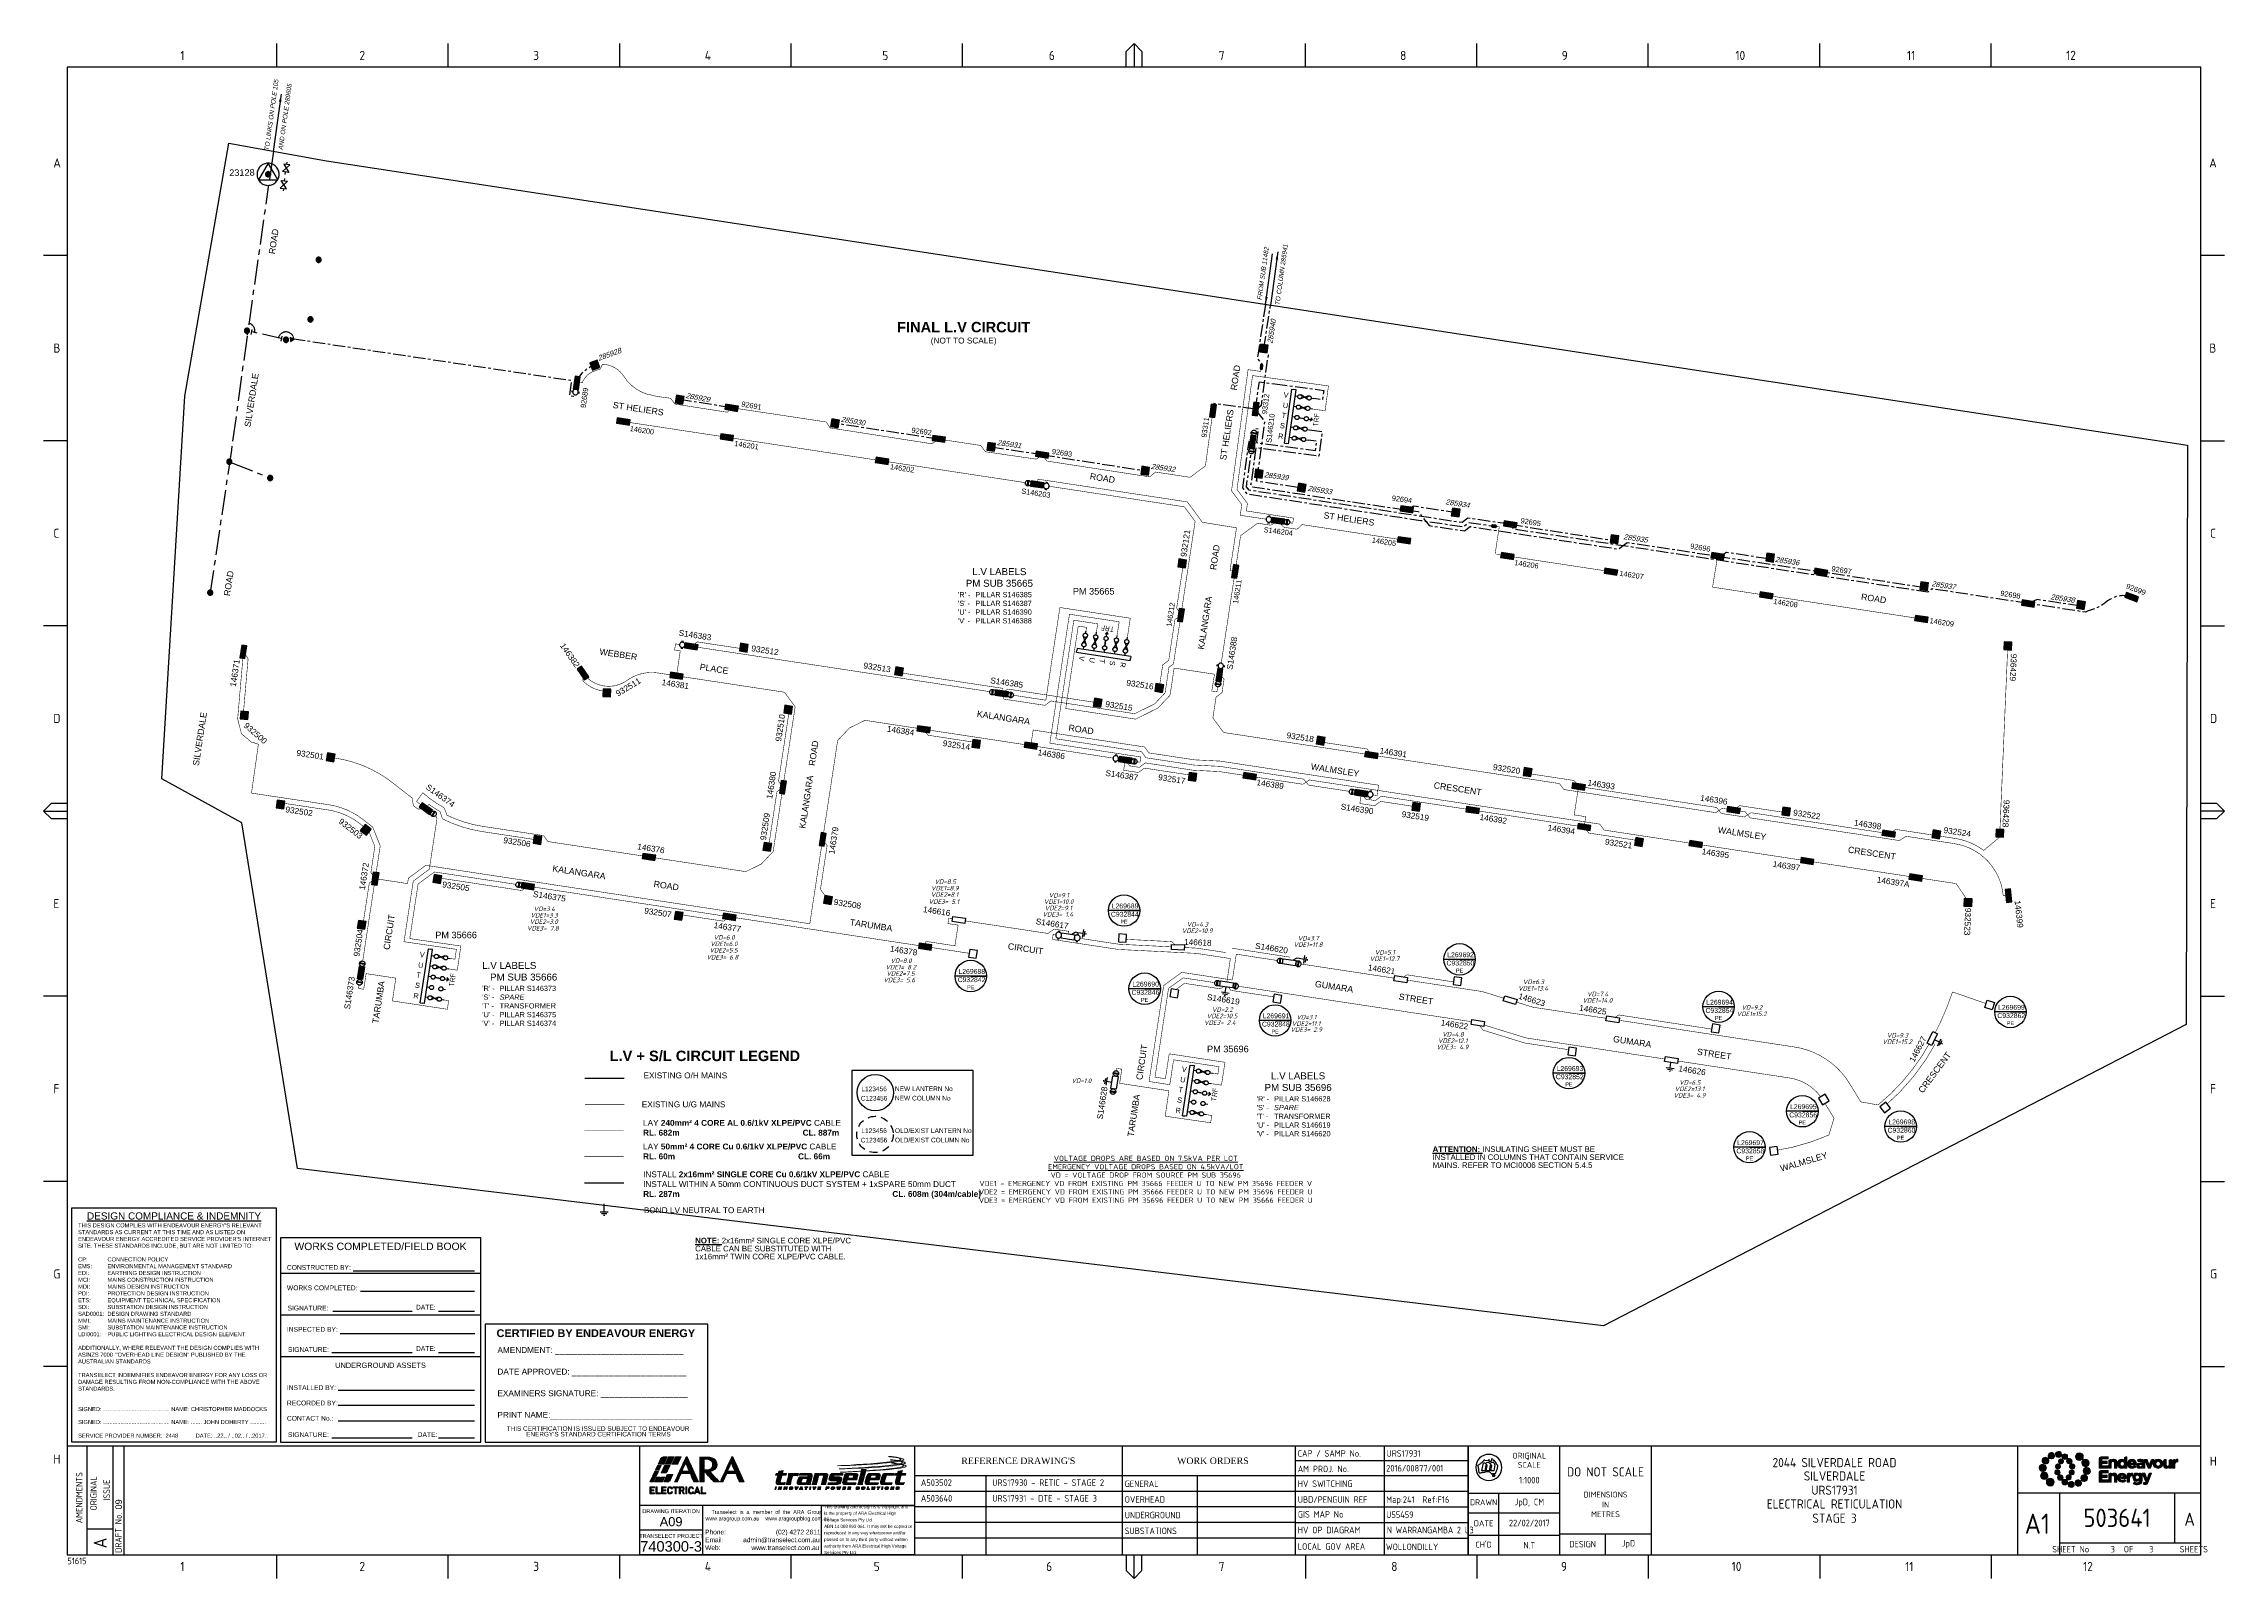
# Paper-space layout 'LV Circuit' of a CAD drawing. Header units: metres, sheet in millimetres. Extents: x -9 to 825, y -5 to 581.
# The model-space entities are those that its viewports show. They can reach past a viewport. Long polylines and large blocks are cut down to what shows.
import ezdxf
from ezdxf import colors
from ezdxf.entities.mleader import LeaderData, LeaderLine
from ezdxf.enums import TextEntityAlignment as Align
from ezdxf.math import Vec2, Vec3

# ---------------------------------------------------------------- set-up
doc = ezdxf.new("R2010")
doc.units = ezdxf.units.M
for name, pattern in [('Cable Exist OH', [1, 1, 0]), ('Cable New OH', [6, 4, -2]), ('Dash', [5, 3, -2]), ('DIVIDE', [1.25, 0.5, -0.25, 0, -0.25, 0, -0.25]), ('IECLCENT', [15.5, 9.5, -2, 2, -2])]:
    doc.linetypes.add(name, pattern=pattern)
doc.layers.get('0').update_dxf_attribs({"color": 6})
for name, color, linetype in [('Equip_LV_EXT', 7, 'Continuous'), ('Equip_LV_NEW', 2, 'Continuous'), ('Equip_SP_LV_EXT', 7, 'Continuous'), ('Equip_SP_SL_NEW', 2, 'Continuous'), ('Mains_LV_EXT', 7, 'Continuous'), ('Mains_LV_NEW_T84', 2, 'Continuous'), ('Mains_LV_New_T94', 2, 'Continuous'), ('Mains_SL_NEW_R6', 2, 'Continuous'), ('Notes', 7, 'Continuous'), ('Notes_LV_MISC', 7, 'Continuous'), ('Sub_LV_EXT', 7, 'Continuous'), ('Sub_LV_NEW', 2, 'Continuous'), ('Sub_SP_TR_HV_LV_EXT', 7, 'Continuous'), ('SupportsOH_SP_TR_HV_LV_SL_EXT', 7, 'Continuous'), ('SupportsOH_SP_TR_HV_LV_SL_NEW', 7, 'Continuous'), ('SupportsUG_SP_EXT', 7, 'Continuous')]:
    doc.layers.add(name, color=color, linetype=linetype)
doc.layers.add('Viewports', color=6, linetype='Continuous', plot=False)
doc.styles.add('ARIAL', font='arial.ttf', dxfattribs={"height": 2})
doc.styles.add('COLUMN_LABEL', font='arial.ttf')
doc.styles.add('iecARIAL', font='arial.ttf', dxfattribs={"height": 2})
doc.styles.add('iecISOCP', font='isocp.shx')
doc.styles.add('iecTimesNewRoman', font='times.ttf')
doc.styles.add('ieISOCP', font='isocp.shx')
doc.styles.add('IESYMBOL1', font='isocp.shx')
doc.styles.add('POLE_LABEL', font='arial.ttf')
doc.styles.add('RoadName', font='arial.ttf', dxfattribs={"height": 2.5})
doc.styles.get("Standard").update_dxf_attribs({"font": 'arial.ttf'})
doc.styles.add('SWITCH_LABEL', font='arial.ttf', dxfattribs={"height": 2.5})
doc.linetypes.add('Cable 4', pattern='A,5.25,-0.1,["o",Standard,S=2,R=0,X=1.2,Y=-0.7],-4', length=9.35)
doc.linetypes.add('Cable New UG', pattern='A,7,-0.25,["x",Standard,S=2,R=0,X=0.2,Y=-0.8],-2.1', length=9.35)
doc.linetypes.add('IE Trench HV', pattern='A,7,-0.2,["/",Standard,S=3,R=0,X=0.6,Y=-1.4],-2.5', length=9.7)
doc.dimstyles.new('UGT1', dxfattribs={"dimtxt": 2.5, "dimasz": 2, "dimexe": 1.25, "dimexo": 0.625, "dimgap": 1, "dimtad": 1, "dimjust": 1, "dimlfac": 1000, "dimtxsty": 'iecISOCP', "dimblk1": 'M05', "dimblk2": 'NONE', "dimsah": 1, "dimcen": 0, "dimse1": 1, "dimse2": 1, "dimadec": 0, "dimazin": 0, "dimtfac": 1, "dimtmove": 0, "dimatfit": 3, "dimfxl": 1, "dimarcsym": 0})

# ---------------------------------------------------------------- blocks, each defined once
blk = doc.blocks.new('Logo_ARA_Elec')
at = {"layer": 'Notes', "lineweight": 0, "true_color": 0x435464}
h = blk.add_hatch(color=251, dxfattribs=at)
h.dxf.hatch_style = 2
edge = h.paths.add_edge_path()
edge.add_spline(control_points=[(0.58, 3.89), (0.58, 3.89), (1.02, 4.85), (1.02, 4.85), (1.05, 4.89), (1.08, 4.92), (1.13, 4.92), (1.14, 4.92), (1.15, 4.92), (1.17, 4.92), (1.17, 4.92), (1.84, 4.92), (1.84, 4.92), (1.84, 4.92), (1.4, 3.98), (1.4, 3.98), (1.38, 3.93), (1.34, 3.9), (1.29, 3.9), (1.28, 3.9), (1.27, 3.89), (1.25, 3.89), (1.25, 3.89), (0.58, 3.89), (0.58, 3.89)], knot_values=[0, 0, 0, 0, 1, 1, 1, 2, 2, 2, 3, 3, 3, 4, 4, 4, 5, 5, 5, 6, 6, 6, 7, 7, 7, 8, 8, 8, 8], degree=3, periodic=0)
h = blk.add_hatch(color=251, dxfattribs=at)
h.dxf.hatch_style = 2
edge = h.paths.add_edge_path()
edge.add_spline(control_points=[(1.18, 5.18), (1.18, 5.18), (1.63, 6.13), (1.63, 6.13), (1.65, 6.18), (1.68, 6.2), (1.73, 6.21), (1.74, 6.21), (1.76, 6.21), (1.77, 6.21), (1.77, 6.21), (2.44, 6.21), (2.44, 6.21), (2.44, 6.21), (2, 5.27), (2, 5.27), (1.98, 5.22), (1.94, 5.19), (1.89, 5.18), (1.88, 5.18), (1.87, 5.18), (1.86, 5.18), (1.86, 5.18), (1.18, 5.18), (1.18, 5.18)], knot_values=[0, 0, 0, 0, 1, 1, 1, 2, 2, 2, 3, 3, 3, 4, 4, 4, 5, 5, 5, 6, 6, 6, 7, 7, 7, 8, 8, 8, 8], degree=3, periodic=0)
at = {"layer": 'Notes', "lineweight": 0, "true_color": 0xecaa20}
h = blk.add_hatch(color=40, dxfattribs=at)
h.dxf.hatch_style = 2
edge = h.paths.add_edge_path()
edge.add_spline(control_points=[(2.34, 7.67), (2.46, 7.91), (2.65, 8.06), (2.9, 8.09), (2.92, 8.09), (2.95, 8.1), (3.06, 8.1), (3.06, 8.1), (3.06, 8.1), (3.06, 8.1), (3.06, 8.1), (3.78, 8.1), (3.78, 8.1), (3.78, 8.1), (3.08, 6.6), (3.08, 6.6), (3.04, 6.53), (2.98, 6.48), (2.91, 6.47), (2.89, 6.47), (2.87, 6.47), (2.85, 6.47), (2.85, 6.47), (1.78, 6.47), (1.78, 6.47), (1.78, 6.47), (2.34, 7.67), (2.34, 7.67)], knot_values=[0, 0, 0, 0, 1, 1, 1, 2, 2, 2, 3, 3, 3, 4, 4, 4, 5, 5, 5, 6, 6, 6, 7, 7, 7, 8, 8, 8, 9, 9, 9, 9], degree=3, periodic=0)
h = blk.add_hatch(color=40, dxfattribs=at)
h.dxf.hatch_style = 2
edge = h.paths.add_edge_path()
edge.add_spline(control_points=[(3.86, 5.01), (3.74, 4.77), (3.55, 4.62), (3.3, 4.59), (3.28, 4.59), (3.25, 4.58), (3.14, 4.58), (3.14, 4.58), (3.14, 4.58), (3.14, 4.58), (3.14, 4.58), (2.42, 4.58), (2.42, 4.58), (2.42, 4.58), (3.12, 6.08), (3.12, 6.08), (3.16, 6.15), (3.22, 6.2), (3.29, 6.21), (3.31, 6.21), (3.33, 6.21), (3.35, 6.21), (3.35, 6.21), (4.42, 6.21), (4.42, 6.21), (4.42, 6.21), (3.86, 5.01), (3.86, 5.01)], knot_values=[0, 0, 0, 0, 1, 1, 1, 2, 2, 2, 3, 3, 3, 4, 4, 4, 5, 5, 5, 6, 6, 6, 7, 7, 7, 8, 8, 8, 9, 9, 9, 9], degree=3, periodic=0)
h = blk.add_hatch(color=40, dxfattribs=at)
h.dxf.hatch_style = 2
edge = h.paths.add_edge_path()
edge.add_spline(control_points=[(3.3, 6.47), (3.3, 6.47), (4.01, 7.97), (4.01, 7.97), (4.04, 8.05), (4.1, 8.09), (4.17, 8.09), (4.19, 8.1), (4.21, 8.1), (4.23, 8.1), (4.23, 8.1), (5.3, 8.1), (5.3, 8.1), (5.3, 8.1), (4.6, 6.6), (4.6, 6.6), (4.57, 6.53), (4.51, 6.48), (4.43, 6.47), (4.41, 6.47), (4.39, 6.47), (4.37, 6.47), (4.37, 6.47), (3.3, 6.47), (3.3, 6.47)], knot_values=[0, 0, 0, 0, 1, 1, 1, 2, 2, 2, 3, 3, 3, 4, 4, 4, 5, 5, 5, 6, 6, 6, 7, 7, 7, 8, 8, 8, 8], degree=3, periodic=0)
h = blk.add_hatch(color=40, dxfattribs=at)
h.dxf.hatch_style = 2
edge = h.paths.add_edge_path()
edge.add_spline(control_points=[(4.82, 6.47), (4.82, 6.47), (5.53, 7.97), (5.53, 7.97), (5.56, 8.05), (5.62, 8.09), (5.69, 8.09), (5.71, 8.1), (5.73, 8.1), (5.75, 8.1), (5.75, 8.1), (6.82, 8.1), (6.82, 8.1), (6.82, 8.1), (6.12, 6.6), (6.12, 6.6), (6.09, 6.53), (6.02, 6.48), (5.95, 6.47), (5.93, 6.47), (5.91, 6.47), (5.89, 6.47), (5.89, 6.47), (4.82, 6.47), (4.82, 6.47)], knot_values=[0, 0, 0, 0, 1, 1, 1, 2, 2, 2, 3, 3, 3, 4, 4, 4, 5, 5, 5, 6, 6, 6, 7, 7, 7, 8, 8, 8, 8], degree=3, periodic=0)
at = {"layer": 'Notes', "lineweight": 0, "true_color": 0x435464}
h = blk.add_hatch(color=251, dxfattribs=at)
edge = h.paths.add_edge_path()
edge.add_spline(control_points=[(10.63, 2.63), (10.29, 2.63), (9.99, 2.62), (9.68, 2.63), (9.65, 2.64), (9.59, 2.64), (9.59, 2.64), (9.59, 2.64), (9.55, 2.72), (9.54, 2.74), (9.3, 3.28), (9.07, 3.81), (8.84, 4.35), (8.82, 4.4), (8.78, 4.49), (8.78, 4.49), (8.78, 4.49), (8.68, 4.49), (8.63, 4.49), (8.08, 4.48), (7.53, 4.48), (6.98, 4.49), (6.91, 4.49), (6.8, 4.49), (6.8, 4.49), (6.8, 4.49), (6.76, 4.39), (6.73, 4.33), (6.5, 3.8), (6.26, 3.27), (6.03, 2.74), (6.01, 2.7), (5.97, 2.62), (5.97, 2.62), (5.97, 2.62), (5.9, 2.62), (5.86, 2.63), (5.7, 2.64), (5.55, 2.63), (5.37, 2.63), (5.46, 2.84), (5.55, 3.03), (5.64, 3.22), (6.37, 4.8), (7.11, 6.38), (7.84, 7.96), (7.86, 8.01), (7.91, 8.1), (7.91, 8.1), (7.91, 8.1), (8.14, 8.1), (8.14, 8.1), (8.14, 8.1), (8.19, 8.01), (8.21, 7.96), (8.99, 6.25), (9.77, 4.54), (10.54, 2.83), (10.57, 2.77), (10.59, 2.71), (10.63, 2.63)], knot_values=[0, 0, 0, 0, 1, 1, 1, 2, 2, 2, 3, 3, 3, 4, 4, 4, 5, 5, 5, 6, 6, 6, 7, 7, 7, 8, 8, 8, 9, 9, 9, 10, 10, 10, 11, 11, 11, 12, 12, 12, 13, 13, 13, 14, 14, 14, 15, 15, 15, 16, 16, 16, 17, 17, 17, 18, 18, 18, 19, 19, 19, 20, 20, 20, 20], degree=3, periodic=0)
edge = h.paths.add_edge_path()
edge.add_spline(control_points=[(8.57, 4.97), (8.31, 5.56), (8.06, 6.14), (7.8, 6.74), (7.53, 6.14), (7.28, 5.56), (7.02, 4.97), (7.54, 4.97), (8.04, 4.97), (8.57, 4.97)], knot_values=[0, 0, 0, 0, 1, 1, 1, 2, 2, 2, 3, 3, 3, 3], degree=3, periodic=0)
h = blk.add_hatch(color=251, dxfattribs=at)
edge = h.paths.add_edge_path()
edge.add_spline(control_points=[(13.1, 4.86), (13.31, 4.92), (13.51, 4.96), (13.7, 5.03), (14.47, 5.33), (14.85, 6.08), (14.63, 6.85), (14.46, 7.44), (13.79, 7.97), (13.1, 8), (12.38, 8.03), (11.66, 8.02), (10.94, 8.03), (10.92, 8.03), (10.91, 8.02), (10.89, 8.02), (10.89, 6.22), (10.89, 4.43), (10.89, 2.64), (11.2, 2.64), (11.5, 2.64), (11.82, 2.64), (11.82, 3.41), (11.82, 4.17), (11.82, 4.97), (11.88, 4.9), (11.91, 4.87), (11.94, 4.83), (12.59, 4.13), (13.23, 3.43), (13.88, 2.73), (13.89, 2.71), (13.98, 2.64), (13.98, 2.64), (13.98, 2.64), (14.08, 2.63), (14.1, 2.63), (14.43, 2.63), (14.76, 2.63), (15.09, 2.63), (15.09, 2.63), (15.16, 2.63), (15.16, 2.63), (14.49, 3.36), (13.76, 4.15), (13.1, 4.86)], knot_values=[0, 0, 0, 0, 1, 1, 1, 2, 2, 2, 3, 3, 3, 4, 4, 4, 5, 5, 5, 6, 6, 6, 7, 7, 7, 8, 8, 8, 9, 9, 9, 10, 10, 10, 11, 11, 11, 12, 12, 12, 13, 13, 13, 14, 14, 14, 15, 15, 15, 15], degree=3, periodic=0)
edge = h.paths.add_edge_path()
edge.add_spline(control_points=[(11.82, 5.29), (11.82, 6.04), (11.82, 6.78), (11.82, 7.55), (12.23, 7.54), (12.63, 7.6), (13.02, 7.45), (13.52, 7.26), (13.78, 6.79), (13.7, 6.23), (13.62, 5.71), (13.24, 5.33), (12.72, 5.29), (12.43, 5.27), (12.13, 5.29), (11.82, 5.29)], knot_values=[0, 0, 0, 0, 1, 1, 1, 2, 2, 2, 3, 3, 3, 4, 4, 4, 5, 5, 5, 5], degree=3, periodic=0)
h = blk.add_hatch(color=251, dxfattribs=at)
edge = h.paths.add_edge_path()
edge.add_spline(control_points=[(20.58, 2.63), (20.25, 2.63), (19.94, 2.62), (19.63, 2.63), (19.61, 2.64), (19.54, 2.64), (19.54, 2.64), (19.54, 2.64), (19.5, 2.72), (19.49, 2.74), (19.25, 3.28), (19.02, 3.81), (18.79, 4.35), (18.77, 4.4), (18.73, 4.49), (18.73, 4.49), (18.73, 4.49), (18.64, 4.49), (18.58, 4.49), (18.03, 4.48), (17.48, 4.48), (16.93, 4.49), (16.87, 4.49), (16.76, 4.49), (16.76, 4.49), (16.76, 4.49), (16.71, 4.39), (16.69, 4.33), (16.46, 3.8), (16.22, 3.27), (15.98, 2.74), (15.97, 2.7), (15.93, 2.62), (15.93, 2.62), (15.93, 2.62), (15.86, 2.62), (15.81, 2.63), (15.66, 2.64), (15.5, 2.63), (15.32, 2.63), (15.42, 2.84), (15.5, 3.03), (15.59, 3.22), (16.33, 4.8), (17.06, 6.38), (17.79, 7.96), (17.81, 8.01), (17.86, 8.1), (17.86, 8.1), (17.86, 8.1), (18.09, 8.1), (18.09, 8.1), (18.09, 8.1), (18.14, 8.01), (18.16, 7.96), (18.94, 6.25), (19.72, 4.54), (20.5, 2.83), (20.52, 2.77), (20.55, 2.71), (20.58, 2.63)], knot_values=[0, 0, 0, 0, 1, 1, 1, 2, 2, 2, 3, 3, 3, 4, 4, 4, 5, 5, 5, 6, 6, 6, 7, 7, 7, 8, 8, 8, 9, 9, 9, 10, 10, 10, 11, 11, 11, 12, 12, 12, 13, 13, 13, 14, 14, 14, 15, 15, 15, 16, 16, 16, 17, 17, 17, 18, 18, 18, 19, 19, 19, 20, 20, 20, 20], degree=3, periodic=0)
edge = h.paths.add_edge_path()
edge.add_spline(control_points=[(18.52, 4.97), (18.26, 5.56), (18.01, 6.14), (17.75, 6.74), (17.49, 6.14), (17.23, 5.56), (16.97, 4.97), (17.5, 4.97), (17.99, 4.97), (18.52, 4.97)], knot_values=[0, 0, 0, 0, 1, 1, 1, 2, 2, 2, 3, 3, 3, 3], degree=3, periodic=0)
h = blk.add_hatch(color=251, dxfattribs=at)
h.dxf.hatch_style = 2
edge = h.paths.add_edge_path()
edge.add_spline(control_points=[(-0.02, 2.61), (-0.02, 2.61), (0.42, 3.56), (0.42, 3.56), (0.45, 3.61), (0.48, 3.63), (0.53, 3.64), (0.54, 3.64), (0.55, 3.64), (0.57, 3.64), (0.57, 3.64), (1.24, 3.64), (1.24, 3.64), (1.24, 3.64), (0.8, 2.7), (0.8, 2.7), (0.78, 2.65), (0.74, 2.62), (0.69, 2.61), (0.68, 2.61), (0.67, 2.61), (0.65, 2.61), (0.65, 2.61), (-0.02, 2.61), (-0.02, 2.61)], knot_values=[0, 0, 0, 0, 1, 1, 1, 2, 2, 2, 3, 3, 3, 4, 4, 4, 5, 5, 5, 6, 6, 6, 7, 7, 7, 8, 8, 8, 8], degree=3, periodic=0)
at = {"layer": 'Notes', "lineweight": 0, "true_color": 0xecaa20}
h = blk.add_hatch(color=40, dxfattribs=at)
h.dxf.hatch_style = 2
h.paths.add_polyline_path([(0, 0), (0, 1.55), (0.99, 1.55), (0.99, 1.34), (0.24, 1.34), (0.24, 0.89), (0.88, 0.89), (0.88, 0.68), (0.24, 0.68), (0.24, 0.21), (0.99, 0.21), (0.99, 0)])
at = {"layer": 'Notes', "lineweight": 0, "true_color": 0x435464}
h = blk.add_hatch(color=251, dxfattribs=at)
h.dxf.hatch_style = 2
edge = h.paths.add_edge_path()
edge.add_spline(control_points=[(0.97, 2.61), (0.97, 2.61), (1.42, 3.56), (1.42, 3.56), (1.44, 3.61), (1.47, 3.63), (1.52, 3.64), (1.53, 3.64), (1.55, 3.64), (1.56, 3.64), (1.56, 3.64), (2.23, 3.64), (2.23, 3.64), (2.23, 3.64), (1.79, 2.7), (1.79, 2.7), (1.77, 2.65), (1.73, 2.62), (1.68, 2.61), (1.67, 2.61), (1.66, 2.61), (1.65, 2.61), (1.65, 2.61), (0.97, 2.61), (0.97, 2.61)], knot_values=[0, 0, 0, 0, 1, 1, 1, 2, 2, 2, 3, 3, 3, 4, 4, 4, 5, 5, 5, 6, 6, 6, 7, 7, 7, 8, 8, 8, 8], degree=3, periodic=0)
at = {"layer": 'Notes', "lineweight": 0, "true_color": 0xecaa20}
h = blk.add_hatch(color=40, dxfattribs=at)
h.dxf.hatch_style = 2
h.paths.add_polyline_path([(1.31, 0), (1.31, 1.55), (1.55, 1.55), (1.55, 0.21), (2.3, 0.21), (2.3, 0)])
at = {"layer": 'Notes', "lineweight": 0, "true_color": 0x435464}
h = blk.add_hatch(color=251, dxfattribs=at)
h.dxf.hatch_style = 2
edge = h.paths.add_edge_path()
edge.add_spline(control_points=[(1.96, 2.61), (1.96, 2.61), (2.4, 3.56), (2.4, 3.56), (2.42, 3.61), (2.46, 3.63), (2.51, 3.64), (2.52, 3.64), (2.53, 3.64), (2.55, 3.64), (2.55, 3.64), (3.22, 3.64), (3.22, 3.64), (3.22, 3.64), (2.78, 2.7), (2.78, 2.7), (2.76, 2.65), (2.72, 2.62), (2.67, 2.61), (2.66, 2.61), (2.65, 2.61), (2.63, 2.61), (2.63, 2.61), (1.96, 2.61), (1.96, 2.61)], knot_values=[0, 0, 0, 0, 1, 1, 1, 2, 2, 2, 3, 3, 3, 4, 4, 4, 5, 5, 5, 6, 6, 6, 7, 7, 7, 8, 8, 8, 8], degree=3, periodic=0)
at = {"layer": 'Notes', "lineweight": 0, "true_color": 0xecaa20}
h = blk.add_hatch(color=40, dxfattribs=at)
h.dxf.hatch_style = 2
h.paths.add_polyline_path([(2.56, 0), (2.56, 1.55), (3.56, 1.55), (3.56, 1.34), (2.8, 1.34), (2.8, 0.89), (3.45, 0.89), (3.45, 0.68), (2.8, 0.68), (2.8, 0.21), (3.56, 0.21), (3.56, 0)])
h = blk.add_hatch(color=40, dxfattribs=at)
h.dxf.hatch_style = 2
edge = h.paths.add_edge_path()
edge.add_spline(control_points=[(4.46, 3.04), (4.34, 2.8), (4.15, 2.65), (3.9, 2.62), (3.88, 2.62), (3.85, 2.61), (3.74, 2.61), (3.74, 2.61), (3.74, 2.61), (3.74, 2.61), (3.74, 2.61), (3.02, 2.61), (3.02, 2.61), (3.02, 2.61), (3.72, 4.11), (3.72, 4.11), (3.76, 4.18), (3.82, 4.23), (3.89, 4.24), (3.91, 4.24), (3.93, 4.24), (3.95, 4.24), (3.95, 4.24), (5.02, 4.24), (5.02, 4.24), (5.02, 4.24), (4.46, 3.04), (4.46, 3.04)], knot_values=[0, 0, 0, 0, 1, 1, 1, 2, 2, 2, 3, 3, 3, 4, 4, 4, 5, 5, 5, 6, 6, 6, 7, 7, 7, 8, 8, 8, 9, 9, 9, 9], degree=3, periodic=0)
h = blk.add_hatch(color=40, dxfattribs=at)
h.dxf.hatch_style = 2
edge = h.paths.add_edge_path()
edge.add_spline(control_points=[(4.38, -0.01), (4.22, -0.01), (4.08, 0.05), (3.97, 0.15), (3.82, 0.31), (3.82, 0.48), (3.82, 0.78), (3.82, 1.07), (3.82, 1.25), (3.97, 1.4), (4.08, 1.51), (4.22, 1.56), (4.38, 1.56), (4.67, 1.56), (4.88, 1.4), (4.93, 1.09), (4.93, 1.09), (4.69, 1.09), (4.69, 1.09), (4.66, 1.24), (4.55, 1.35), (4.38, 1.35), (4.29, 1.35), (4.21, 1.32), (4.15, 1.26), (4.08, 1.18), (4.06, 1.09), (4.06, 0.78), (4.06, 0.46), (4.08, 0.37), (4.15, 0.29), (4.21, 0.23), (4.29, 0.2), (4.38, 0.2), (4.55, 0.2), (4.66, 0.31), (4.7, 0.46), (4.7, 0.46), (4.93, 0.46), (4.93, 0.46), (4.88, 0.15), (4.66, -0.01), (4.38, -0.01)], knot_values=[0, 0, 0, 0, 1, 1, 1, 2, 2, 2, 3, 3, 3, 4, 4, 4, 5, 5, 5, 6, 6, 6, 7, 7, 7, 8, 8, 8, 9, 9, 9, 10, 10, 10, 11, 11, 11, 12, 12, 12, 13, 13, 13, 14, 14, 14, 14], degree=3, periodic=0)
h = blk.add_hatch(color=40, dxfattribs=at)
h.dxf.hatch_style = 2
h.paths.add_polyline_path([(5.73, 1.34), (5.73, 0), (5.49, 0), (5.49, 1.34), (5.07, 1.34), (5.07, 1.55), (6.16, 1.55), (6.16, 1.34)])
h = blk.add_hatch(color=40, dxfattribs=at)
h.dxf.hatch_style = 2
edge = h.paths.add_edge_path()
edge.add_spline(control_points=[(7.28, 0), (7.28, 0), (6.95, 0.65), (6.95, 0.65), (6.95, 0.65), (6.66, 0.65), (6.66, 0.65), (6.66, 0.65), (6.66, 0), (6.66, 0), (6.66, 0), (6.42, 0), (6.42, 0), (6.42, 0), (6.42, 1.55), (6.42, 1.55), (6.42, 1.55), (7.03, 1.55), (7.03, 1.55), (7.32, 1.55), (7.51, 1.36), (7.51, 1.1), (7.51, 0.88), (7.37, 0.73), (7.2, 0.69), (7.2, 0.69), (7.56, 0), (7.56, 0), (7.56, 0), (7.28, 0), (7.28, 0)], knot_values=[0, 0, 0, 0, 1, 1, 1, 2, 2, 2, 3, 3, 3, 4, 4, 4, 5, 5, 5, 6, 6, 6, 7, 7, 7, 8, 8, 8, 9, 9, 9, 10, 10, 10, 10], degree=3, periodic=0)
edge = h.paths.add_edge_path()
edge.add_spline(control_points=[(7.01, 1.34), (7.01, 1.34), (6.66, 1.34), (6.66, 1.34), (6.66, 1.34), (6.66, 0.85), (6.66, 0.85), (6.66, 0.85), (7.01, 0.85), (7.01, 0.85), (7.17, 0.85), (7.27, 0.94), (7.27, 1.1), (7.27, 1.25), (7.17, 1.34), (7.01, 1.34)], knot_values=[0, 0, 0, 0, 1, 1, 1, 2, 2, 2, 3, 3, 3, 4, 4, 4, 5, 5, 5, 5], degree=3, periodic=0)
h = blk.add_hatch(color=40, dxfattribs=at)
h.dxf.hatch_style = 2
h.paths.add_polyline_path([(7.85, 0), (7.85, 1.55), (8.09, 1.55), (8.09, 0)])
h = blk.add_hatch(color=40, dxfattribs=at)
h.dxf.hatch_style = 2
edge = h.paths.add_edge_path()
edge.add_spline(control_points=[(8.99, -0.01), (8.83, -0.01), (8.69, 0.05), (8.59, 0.15), (8.43, 0.31), (8.44, 0.48), (8.44, 0.78), (8.44, 1.07), (8.43, 1.25), (8.59, 1.4), (8.69, 1.51), (8.83, 1.56), (8.99, 1.56), (9.28, 1.56), (9.49, 1.4), (9.55, 1.09), (9.55, 1.09), (9.31, 1.09), (9.31, 1.09), (9.27, 1.24), (9.17, 1.35), (8.99, 1.35), (8.9, 1.35), (8.82, 1.32), (8.76, 1.26), (8.69, 1.18), (8.67, 1.09), (8.67, 0.78), (8.67, 0.46), (8.69, 0.37), (8.76, 0.29), (8.82, 0.23), (8.9, 0.2), (8.99, 0.2), (9.17, 0.2), (9.27, 0.31), (9.31, 0.46), (9.31, 0.46), (9.55, 0.46), (9.55, 0.46), (9.5, 0.15), (9.27, -0.01), (8.99, -0.01)], knot_values=[0, 0, 0, 0, 1, 1, 1, 2, 2, 2, 3, 3, 3, 4, 4, 4, 5, 5, 5, 6, 6, 6, 7, 7, 7, 8, 8, 8, 9, 9, 9, 10, 10, 10, 11, 11, 11, 12, 12, 12, 13, 13, 13, 14, 14, 14, 14], degree=3, periodic=0)
h = blk.add_hatch(color=40, dxfattribs=at)
h.dxf.hatch_style = 2
h.paths.add_polyline_path([(10.73, 0), (10.62, 0.31), (10.01, 0.31), (9.9, 0), (9.65, 0), (10.22, 1.55), (10.41, 1.55), (10.98, 0)])
h.paths.add_polyline_path([(10.32, 1.2), (10.08, 0.51), (10.56, 0.51)])
h = blk.add_hatch(color=40, dxfattribs=at)
h.dxf.hatch_style = 2
h.paths.add_polyline_path([(11.2, 0), (11.2, 1.55), (11.44, 1.55), (11.44, 0.21), (12.18, 0.21), (12.18, 0)])
at = {"layer": 'Notes', "color": 40, "lineweight": 0, "true_color": 0xecaa20}
for points in [[(0, 0), (0, 1.55), (0.99, 1.55), (0.99, 1.34), (0.24, 1.34), (0.24, 0.89), (0.88, 0.89), (0.88, 0.68), (0.24, 0.68), (0.24, 0.21), (0.99, 0.21), (0.99, 0), (0, 0)], [(1.31, 0), (1.31, 1.55), (1.55, 1.55), (1.55, 0.21), (2.3, 0.21), (2.3, 0), (1.31, 0)], [(2.56, 0), (2.56, 1.55), (3.56, 1.55), (3.56, 1.34), (2.8, 1.34), (2.8, 0.89), (3.45, 0.89), (3.45, 0.68), (2.8, 0.68), (2.8, 0.21), (3.56, 0.21), (3.56, 0), (2.56, 0)], [(5.73, 1.34), (5.73, 0), (5.49, 0), (5.49, 1.34), (5.07, 1.34), (5.07, 1.55), (6.16, 1.55), (6.16, 1.34), (5.73, 1.34)], [(7.85, 0), (7.85, 1.55), (8.09, 1.55), (8.09, 0), (7.85, 0)], [(10.73, 0), (10.62, 0.31), (10.01, 0.31), (9.9, 0), (9.65, 0), (10.22, 1.55), (10.41, 1.55), (10.98, 0), (10.73, 0)], [(10.32, 1.2), (10.08, 0.51), (10.56, 0.51), (10.32, 1.2)], [(11.2, 0), (11.2, 1.55), (11.44, 1.55), (11.44, 0.21), (12.18, 0.21), (12.18, 0), (11.2, 0)]]:
    blk.add_lwpolyline(points, dxfattribs=at)
at = {"layer": 'Notes', "color": 251, "lineweight": 0, "true_color": 0x435464}
for points, knots in [([(0.58, 3.89), (0.58, 3.89), (1.02, 4.85), (1.02, 4.85), (1.05, 4.89), (1.08, 4.92), (1.13, 4.92), (1.14, 4.92), (1.15, 4.92), (1.17, 4.92), (1.17, 4.92), (1.84, 4.92), (1.84, 4.92), (1.84, 4.92), (1.4, 3.98), (1.4, 3.98), (1.38, 3.93), (1.34, 3.9), (1.29, 3.9), (1.28, 3.9), (1.27, 3.89), (1.25, 3.89), (1.25, 3.89), (0.58, 3.89), (0.58, 3.89)], [0, 0, 0, 0, 1, 1, 1, 2, 2, 2, 3, 3, 3, 4, 4, 4, 5, 5, 5, 6, 6, 6, 7, 7, 7, 8, 8, 8, 8]), ([(1.18, 5.18), (1.18, 5.18), (1.63, 6.13), (1.63, 6.13), (1.65, 6.18), (1.68, 6.2), (1.73, 6.21), (1.74, 6.21), (1.76, 6.21), (1.77, 6.21), (1.77, 6.21), (2.44, 6.21), (2.44, 6.21), (2.44, 6.21), (2, 5.27), (2, 5.27), (1.98, 5.22), (1.94, 5.19), (1.89, 5.18), (1.88, 5.18), (1.87, 5.18), (1.86, 5.18), (1.86, 5.18), (1.18, 5.18), (1.18, 5.18)], [0, 0, 0, 0, 1, 1, 1, 2, 2, 2, 3, 3, 3, 4, 4, 4, 5, 5, 5, 6, 6, 6, 7, 7, 7, 8, 8, 8, 8]), ([(10.63, 2.63), (10.29, 2.63), (9.99, 2.62), (9.68, 2.63), (9.65, 2.64), (9.59, 2.64), (9.59, 2.64), (9.59, 2.64), (9.55, 2.72), (9.54, 2.74), (9.3, 3.28), (9.07, 3.81), (8.84, 4.35), (8.82, 4.4), (8.78, 4.49), (8.78, 4.49), (8.78, 4.49), (8.68, 4.49), (8.63, 4.49), (8.08, 4.48), (7.53, 4.48), (6.98, 4.49), (6.91, 4.49), (6.8, 4.49), (6.8, 4.49), (6.8, 4.49), (6.76, 4.39), (6.73, 4.33), (6.5, 3.8), (6.26, 3.27), (6.03, 2.74), (6.01, 2.7), (5.97, 2.62), (5.97, 2.62), (5.97, 2.62), (5.9, 2.62), (5.86, 2.63), (5.7, 2.64), (5.55, 2.63), (5.37, 2.63), (5.46, 2.84), (5.55, 3.03), (5.64, 3.22), (6.37, 4.8), (7.11, 6.38), (7.84, 7.96), (7.86, 8.01), (7.91, 8.1), (7.91, 8.1), (7.91, 8.1), (8.14, 8.1), (8.14, 8.1), (8.14, 8.1), (8.19, 8.01), (8.21, 7.96), (8.99, 6.25), (9.77, 4.54), (10.54, 2.83), (10.57, 2.77), (10.59, 2.71), (10.63, 2.63)], [0, 0, 0, 0, 1, 1, 1, 2, 2, 2, 3, 3, 3, 4, 4, 4, 5, 5, 5, 6, 6, 6, 7, 7, 7, 8, 8, 8, 9, 9, 9, 10, 10, 10, 11, 11, 11, 12, 12, 12, 13, 13, 13, 14, 14, 14, 15, 15, 15, 16, 16, 16, 17, 17, 17, 18, 18, 18, 19, 19, 19, 20, 20, 20, 20]), ([(8.57, 4.97), (8.31, 5.56), (8.06, 6.14), (7.8, 6.74), (7.53, 6.14), (7.28, 5.56), (7.02, 4.97), (7.54, 4.97), (8.04, 4.97), (8.57, 4.97)], [0, 0, 0, 0, 1, 1, 1, 2, 2, 2, 3, 3, 3, 3]), ([(13.1, 4.86), (13.31, 4.92), (13.51, 4.96), (13.7, 5.03), (14.47, 5.33), (14.85, 6.08), (14.63, 6.85), (14.46, 7.44), (13.79, 7.97), (13.1, 8), (12.38, 8.03), (11.66, 8.02), (10.94, 8.03), (10.92, 8.03), (10.91, 8.02), (10.89, 8.02), (10.89, 6.22), (10.89, 4.43), (10.89, 2.64), (11.2, 2.64), (11.5, 2.64), (11.82, 2.64), (11.82, 3.41), (11.82, 4.17), (11.82, 4.97), (11.88, 4.9), (11.91, 4.87), (11.94, 4.83), (12.59, 4.13), (13.23, 3.43), (13.88, 2.73), (13.89, 2.71), (13.98, 2.64), (13.98, 2.64), (13.98, 2.64), (14.08, 2.63), (14.1, 2.63), (14.43, 2.63), (14.76, 2.63), (15.09, 2.63), (15.09, 2.63), (15.16, 2.63), (15.16, 2.63), (14.49, 3.36), (13.76, 4.15), (13.1, 4.86)], [0, 0, 0, 0, 1, 1, 1, 2, 2, 2, 3, 3, 3, 4, 4, 4, 5, 5, 5, 6, 6, 6, 7, 7, 7, 8, 8, 8, 9, 9, 9, 10, 10, 10, 11, 11, 11, 12, 12, 12, 13, 13, 13, 14, 14, 14, 15, 15, 15, 15]), ([(11.82, 5.29), (11.82, 6.04), (11.82, 6.78), (11.82, 7.55), (12.23, 7.54), (12.63, 7.6), (13.02, 7.45), (13.52, 7.26), (13.78, 6.79), (13.7, 6.23), (13.62, 5.71), (13.24, 5.33), (12.72, 5.29), (12.43, 5.27), (12.13, 5.29), (11.82, 5.29)], [0, 0, 0, 0, 1, 1, 1, 2, 2, 2, 3, 3, 3, 4, 4, 4, 5, 5, 5, 5]), ([(20.58, 2.63), (20.25, 2.63), (19.94, 2.62), (19.63, 2.63), (19.61, 2.64), (19.54, 2.64), (19.54, 2.64), (19.54, 2.64), (19.5, 2.72), (19.49, 2.74), (19.25, 3.28), (19.02, 3.81), (18.79, 4.35), (18.77, 4.4), (18.73, 4.49), (18.73, 4.49), (18.73, 4.49), (18.64, 4.49), (18.58, 4.49), (18.03, 4.48), (17.48, 4.48), (16.93, 4.49), (16.87, 4.49), (16.76, 4.49), (16.76, 4.49), (16.76, 4.49), (16.71, 4.39), (16.69, 4.33), (16.46, 3.8), (16.22, 3.27), (15.98, 2.74), (15.97, 2.7), (15.93, 2.62), (15.93, 2.62), (15.93, 2.62), (15.86, 2.62), (15.81, 2.63), (15.66, 2.64), (15.5, 2.63), (15.32, 2.63), (15.42, 2.84), (15.5, 3.03), (15.59, 3.22), (16.33, 4.8), (17.06, 6.38), (17.79, 7.96), (17.81, 8.01), (17.86, 8.1), (17.86, 8.1), (17.86, 8.1), (18.09, 8.1), (18.09, 8.1), (18.09, 8.1), (18.14, 8.01), (18.16, 7.96), (18.94, 6.25), (19.72, 4.54), (20.5, 2.83), (20.52, 2.77), (20.55, 2.71), (20.58, 2.63)], [0, 0, 0, 0, 1, 1, 1, 2, 2, 2, 3, 3, 3, 4, 4, 4, 5, 5, 5, 6, 6, 6, 7, 7, 7, 8, 8, 8, 9, 9, 9, 10, 10, 10, 11, 11, 11, 12, 12, 12, 13, 13, 13, 14, 14, 14, 15, 15, 15, 16, 16, 16, 17, 17, 17, 18, 18, 18, 19, 19, 19, 20, 20, 20, 20]), ([(18.52, 4.97), (18.26, 5.56), (18.01, 6.14), (17.75, 6.74), (17.49, 6.14), (17.23, 5.56), (16.97, 4.97), (17.5, 4.97), (17.99, 4.97), (18.52, 4.97)], [0, 0, 0, 0, 1, 1, 1, 2, 2, 2, 3, 3, 3, 3]), ([(-0.02, 2.61), (-0.02, 2.61), (0.42, 3.56), (0.42, 3.56), (0.45, 3.61), (0.48, 3.63), (0.53, 3.64), (0.54, 3.64), (0.55, 3.64), (0.57, 3.64), (0.57, 3.64), (1.24, 3.64), (1.24, 3.64), (1.24, 3.64), (0.8, 2.7), (0.8, 2.7), (0.78, 2.65), (0.74, 2.62), (0.69, 2.61), (0.68, 2.61), (0.67, 2.61), (0.65, 2.61), (0.65, 2.61), (-0.02, 2.61), (-0.02, 2.61)], [0, 0, 0, 0, 1, 1, 1, 2, 2, 2, 3, 3, 3, 4, 4, 4, 5, 5, 5, 6, 6, 6, 7, 7, 7, 8, 8, 8, 8]), ([(0.97, 2.61), (0.97, 2.61), (1.42, 3.56), (1.42, 3.56), (1.44, 3.61), (1.47, 3.63), (1.52, 3.64), (1.53, 3.64), (1.55, 3.64), (1.56, 3.64), (1.56, 3.64), (2.23, 3.64), (2.23, 3.64), (2.23, 3.64), (1.79, 2.7), (1.79, 2.7), (1.77, 2.65), (1.73, 2.62), (1.68, 2.61), (1.67, 2.61), (1.66, 2.61), (1.65, 2.61), (1.65, 2.61), (0.97, 2.61), (0.97, 2.61)], [0, 0, 0, 0, 1, 1, 1, 2, 2, 2, 3, 3, 3, 4, 4, 4, 5, 5, 5, 6, 6, 6, 7, 7, 7, 8, 8, 8, 8]), ([(1.96, 2.61), (1.96, 2.61), (2.4, 3.56), (2.4, 3.56), (2.42, 3.61), (2.46, 3.63), (2.51, 3.64), (2.52, 3.64), (2.53, 3.64), (2.55, 3.64), (2.55, 3.64), (3.22, 3.64), (3.22, 3.64), (3.22, 3.64), (2.78, 2.7), (2.78, 2.7), (2.76, 2.65), (2.72, 2.62), (2.67, 2.61), (2.66, 2.61), (2.65, 2.61), (2.63, 2.61), (2.63, 2.61), (1.96, 2.61), (1.96, 2.61)], [0, 0, 0, 0, 1, 1, 1, 2, 2, 2, 3, 3, 3, 4, 4, 4, 5, 5, 5, 6, 6, 6, 7, 7, 7, 8, 8, 8, 8])]:
    blk.add_open_spline(points, degree=3, knots=knots, dxfattribs=at)
at = {"layer": 'Notes', "color": 40, "lineweight": 0, "true_color": 0xecaa20}
for points, knots in [([(2.34, 7.67), (2.46, 7.91), (2.65, 8.06), (2.9, 8.09), (2.92, 8.09), (2.95, 8.1), (3.06, 8.1), (3.06, 8.1), (3.06, 8.1), (3.06, 8.1), (3.06, 8.1), (3.78, 8.1), (3.78, 8.1), (3.78, 8.1), (3.08, 6.6), (3.08, 6.6), (3.04, 6.53), (2.98, 6.48), (2.91, 6.47), (2.89, 6.47), (2.87, 6.47), (2.85, 6.47), (2.85, 6.47), (1.78, 6.47), (1.78, 6.47), (1.78, 6.47), (2.34, 7.67), (2.34, 7.67)], [0, 0, 0, 0, 1, 1, 1, 2, 2, 2, 3, 3, 3, 4, 4, 4, 5, 5, 5, 6, 6, 6, 7, 7, 7, 8, 8, 8, 9, 9, 9, 9]), ([(3.86, 5.01), (3.74, 4.77), (3.55, 4.62), (3.3, 4.59), (3.28, 4.59), (3.25, 4.58), (3.14, 4.58), (3.14, 4.58), (3.14, 4.58), (3.14, 4.58), (3.14, 4.58), (2.42, 4.58), (2.42, 4.58), (2.42, 4.58), (3.12, 6.08), (3.12, 6.08), (3.16, 6.15), (3.22, 6.2), (3.29, 6.21), (3.31, 6.21), (3.33, 6.21), (3.35, 6.21), (3.35, 6.21), (4.42, 6.21), (4.42, 6.21), (4.42, 6.21), (3.86, 5.01), (3.86, 5.01)], [0, 0, 0, 0, 1, 1, 1, 2, 2, 2, 3, 3, 3, 4, 4, 4, 5, 5, 5, 6, 6, 6, 7, 7, 7, 8, 8, 8, 9, 9, 9, 9]), ([(3.3, 6.47), (3.3, 6.47), (4.01, 7.97), (4.01, 7.97), (4.04, 8.05), (4.1, 8.09), (4.17, 8.09), (4.19, 8.1), (4.21, 8.1), (4.23, 8.1), (4.23, 8.1), (5.3, 8.1), (5.3, 8.1), (5.3, 8.1), (4.6, 6.6), (4.6, 6.6), (4.57, 6.53), (4.51, 6.48), (4.43, 6.47), (4.41, 6.47), (4.39, 6.47), (4.37, 6.47), (4.37, 6.47), (3.3, 6.47), (3.3, 6.47)], [0, 0, 0, 0, 1, 1, 1, 2, 2, 2, 3, 3, 3, 4, 4, 4, 5, 5, 5, 6, 6, 6, 7, 7, 7, 8, 8, 8, 8]), ([(4.82, 6.47), (4.82, 6.47), (5.53, 7.97), (5.53, 7.97), (5.56, 8.05), (5.62, 8.09), (5.69, 8.09), (5.71, 8.1), (5.73, 8.1), (5.75, 8.1), (5.75, 8.1), (6.82, 8.1), (6.82, 8.1), (6.82, 8.1), (6.12, 6.6), (6.12, 6.6), (6.09, 6.53), (6.02, 6.48), (5.95, 6.47), (5.93, 6.47), (5.91, 6.47), (5.89, 6.47), (5.89, 6.47), (4.82, 6.47), (4.82, 6.47)], [0, 0, 0, 0, 1, 1, 1, 2, 2, 2, 3, 3, 3, 4, 4, 4, 5, 5, 5, 6, 6, 6, 7, 7, 7, 8, 8, 8, 8]), ([(4.46, 3.04), (4.34, 2.8), (4.15, 2.65), (3.9, 2.62), (3.88, 2.62), (3.85, 2.61), (3.74, 2.61), (3.74, 2.61), (3.74, 2.61), (3.74, 2.61), (3.74, 2.61), (3.02, 2.61), (3.02, 2.61), (3.02, 2.61), (3.72, 4.11), (3.72, 4.11), (3.76, 4.18), (3.82, 4.23), (3.89, 4.24), (3.91, 4.24), (3.93, 4.24), (3.95, 4.24), (3.95, 4.24), (5.02, 4.24), (5.02, 4.24), (5.02, 4.24), (4.46, 3.04), (4.46, 3.04)], [0, 0, 0, 0, 1, 1, 1, 2, 2, 2, 3, 3, 3, 4, 4, 4, 5, 5, 5, 6, 6, 6, 7, 7, 7, 8, 8, 8, 9, 9, 9, 9]), ([(4.38, -0.01), (4.22, -0.01), (4.08, 0.05), (3.97, 0.15), (3.82, 0.31), (3.82, 0.48), (3.82, 0.78), (3.82, 1.07), (3.82, 1.25), (3.97, 1.4), (4.08, 1.51), (4.22, 1.56), (4.38, 1.56), (4.67, 1.56), (4.88, 1.4), (4.93, 1.09), (4.93, 1.09), (4.69, 1.09), (4.69, 1.09), (4.66, 1.24), (4.55, 1.35), (4.38, 1.35), (4.29, 1.35), (4.21, 1.32), (4.15, 1.26), (4.08, 1.18), (4.06, 1.09), (4.06, 0.78), (4.06, 0.46), (4.08, 0.37), (4.15, 0.29), (4.21, 0.23), (4.29, 0.2), (4.38, 0.2), (4.55, 0.2), (4.66, 0.31), (4.7, 0.46), (4.7, 0.46), (4.93, 0.46), (4.93, 0.46), (4.88, 0.15), (4.66, -0.01), (4.38, -0.01)], [0, 0, 0, 0, 1, 1, 1, 2, 2, 2, 3, 3, 3, 4, 4, 4, 5, 5, 5, 6, 6, 6, 7, 7, 7, 8, 8, 8, 9, 9, 9, 10, 10, 10, 11, 11, 11, 12, 12, 12, 13, 13, 13, 14, 14, 14, 14]), ([(7.28, 0), (7.28, 0), (6.95, 0.65), (6.95, 0.65), (6.95, 0.65), (6.66, 0.65), (6.66, 0.65), (6.66, 0.65), (6.66, 0), (6.66, 0), (6.66, 0), (6.42, 0), (6.42, 0), (6.42, 0), (6.42, 1.55), (6.42, 1.55), (6.42, 1.55), (7.03, 1.55), (7.03, 1.55), (7.32, 1.55), (7.51, 1.36), (7.51, 1.1), (7.51, 0.88), (7.37, 0.73), (7.2, 0.69), (7.2, 0.69), (7.56, 0), (7.56, 0), (7.56, 0), (7.28, 0), (7.28, 0)], [0, 0, 0, 0, 1, 1, 1, 2, 2, 2, 3, 3, 3, 4, 4, 4, 5, 5, 5, 6, 6, 6, 7, 7, 7, 8, 8, 8, 9, 9, 9, 10, 10, 10, 10]), ([(7.01, 1.34), (7.01, 1.34), (6.66, 1.34), (6.66, 1.34), (6.66, 1.34), (6.66, 0.85), (6.66, 0.85), (6.66, 0.85), (7.01, 0.85), (7.01, 0.85), (7.17, 0.85), (7.27, 0.94), (7.27, 1.1), (7.27, 1.25), (7.17, 1.34), (7.01, 1.34)], [0, 0, 0, 0, 1, 1, 1, 2, 2, 2, 3, 3, 3, 4, 4, 4, 5, 5, 5, 5]), ([(8.99, -0.01), (8.83, -0.01), (8.69, 0.05), (8.59, 0.15), (8.43, 0.31), (8.44, 0.48), (8.44, 0.78), (8.44, 1.07), (8.43, 1.25), (8.59, 1.4), (8.69, 1.51), (8.83, 1.56), (8.99, 1.56), (9.28, 1.56), (9.49, 1.4), (9.55, 1.09), (9.55, 1.09), (9.31, 1.09), (9.31, 1.09), (9.27, 1.24), (9.17, 1.35), (8.99, 1.35), (8.9, 1.35), (8.82, 1.32), (8.76, 1.26), (8.69, 1.18), (8.67, 1.09), (8.67, 0.78), (8.67, 0.46), (8.69, 0.37), (8.76, 0.29), (8.82, 0.23), (8.9, 0.2), (8.99, 0.2), (9.17, 0.2), (9.27, 0.31), (9.31, 0.46), (9.31, 0.46), (9.55, 0.46), (9.55, 0.46), (9.5, 0.15), (9.27, -0.01), (8.99, -0.01)], [0, 0, 0, 0, 1, 1, 1, 2, 2, 2, 3, 3, 3, 4, 4, 4, 5, 5, 5, 6, 6, 6, 7, 7, 7, 8, 8, 8, 9, 9, 9, 10, 10, 10, 11, 11, 11, 12, 12, 12, 13, 13, 13, 14, 14, 14, 14])]:
    blk.add_open_spline(points, degree=3, knots=knots, dxfattribs=at)
blk = doc.blocks.new('Logo_Transelect')
at = {"layer": 'Notes', "lineweight": 0, "true_color": 0xe2231a}
h = blk.add_hatch(color=22, dxfattribs=at)
h.dxf.hatch_style = 1
edge = h.paths.add_edge_path()
edge.add_spline(control_points=[(65.7, 15.2), (65.7, 15.7), (61.6, 16.6), (58, 16.8)], knot_values=[2, 2, 2, 2, 3, 3, 3, 3], degree=3, periodic=0)
edge.add_spline(control_points=[(58, 16.8), (58, 16.8), (58.5, 16.6), (58.5, 16.6), (79, 14.5), (38.6, 12.4), (32, 12)], knot_values=[0, 0, 0, 0, 1, 1, 1, 2, 2, 2, 2], degree=3, periodic=0)
edge.add_spline(control_points=[(32, 12), (48.5, 12.5), (65.7, 13.8), (65.7, 15.2)], knot_values=[3, 3, 3, 3, 4, 4, 4, 4], degree=3, periodic=0)
h = blk.add_hatch(color=22, dxfattribs=at)
h.dxf.hatch_style = 1
edge = h.paths.add_edge_path()
edge.add_spline(control_points=[(66.5, 13.5), (66.5, 14.1), (62.4, 15), (58.8, 15.1)], knot_values=[2, 2, 2, 2, 3, 3, 3, 3], degree=3, periodic=0)
edge.add_spline(control_points=[(58.8, 15.1), (58.8, 15.1), (59.3, 14.9), (59.3, 14.9), (79.8, 12.8), (39.4, 10.8), (32.8, 10.4)], knot_values=[0, 0, 0, 0, 1, 1, 1, 2, 2, 2, 2], degree=3, periodic=0)
edge.add_spline(control_points=[(32.8, 10.4), (49.3, 10.8), (66.5, 12.1), (66.5, 13.5)], knot_values=[3, 3, 3, 3, 4, 4, 4, 4], degree=3, periodic=0)
h = blk.add_hatch(color=22, dxfattribs=at)
h.dxf.hatch_style = 1
edge = h.paths.add_edge_path()
edge.add_spline(control_points=[(67, 11.8), (67, 12.4), (62.9, 13.3), (59.3, 13.5)], knot_values=[2, 2, 2, 2, 3, 3, 3, 3], degree=3, periodic=0)
edge.add_spline(control_points=[(59.3, 13.5), (59.3, 13.5), (59.8, 13.3), (59.8, 13.3), (80.3, 11.1), (39.9, 9.1), (33.3, 8.7)], knot_values=[0, 0, 0, 0, 1, 1, 1, 2, 2, 2, 2], degree=3, periodic=0)
edge.add_spline(control_points=[(33.3, 8.7), (49.8, 9.2), (67, 10.5), (67, 11.8)], knot_values=[3, 3, 3, 3, 4, 4, 4, 4], degree=3, periodic=0)
at = {"layer": 'Notes', "lineweight": 0, "true_color": 0x005cb9}
h = blk.add_hatch(color=152, dxfattribs=at)
h.dxf.hatch_style = 2
h.paths.add_polyline_path([(0.3, 1.3), (0.8, 1.3), (0.5, 0), (0, 0)])
at = {"layer": 'Notes', "lineweight": 0, "true_color": 0x001689}
h = blk.add_hatch(color=166, dxfattribs=at)
h.dxf.hatch_style = 2
edge = h.paths.add_edge_path()
edge.add_spline(control_points=[(5.8, 7.3), (5.8, 7.3), (3.7, 7.3), (3.7, 7.3), (3.7, 7.3), (2.8, 3.9), (2.8, 3.9), (2.8, 3.8), (2.8, 3.7), (2.8, 3.6), (2.8, 3.4), (2.9, 3.4), (3.2, 3.4), (3.2, 3.4), (4.1, 3.4), (4.1, 3.4), (4.4, 3.4), (4.6, 3.4), (4.9, 3.4), (5.1, 3.4), (5.2, 3.4), (5.3, 3.5), (5.3, 3.5), (4.9, 2.5), (4.9, 2.5), (4.9, 2.5), (1.7, 2.5), (1.7, 2.5), (1.3, 2.5), (1.1, 2.5), (0.9, 2.7), (0.7, 2.9), (0.6, 3.1), (0.6, 3.4), (0.6, 3.6), (0.6, 3.8), (0.7, 4.1), (0.7, 4.1), (1.5, 7.3), (1.5, 7.3), (1.5, 7.3), (0.4, 7.3), (0.4, 7.3), (0.4, 7.3), (0.6, 8.1), (0.6, 8.1), (0.6, 8.1), (1.7, 8.1), (1.7, 8.1), (1.7, 8.1), (2, 9.3), (2, 9.3), (2, 9.3), (4.3, 9.6), (4.3, 9.6), (4.3, 9.6), (3.9, 8.1), (3.9, 8.1), (3.9, 8.1), (6, 8.1), (6, 8.1), (6, 8.1), (5.8, 7.3), (5.8, 7.3)], knot_values=[0, 0, 0, 0, 1, 1, 1, 2, 2, 2, 3, 3, 3, 4, 4, 4, 5, 5, 5, 6, 6, 6, 7, 7, 7, 8, 8, 8, 9, 9, 9, 10, 10, 10, 11, 11, 11, 12, 12, 12, 13, 13, 13, 14, 14, 14, 15, 15, 15, 16, 16, 16, 17, 17, 17, 18, 18, 18, 19, 19, 19, 20, 20, 20, 21, 21, 21, 21], degree=3, periodic=0)
at = {"layer": 'Notes', "lineweight": 0, "true_color": 0x005cb9}
h = blk.add_hatch(color=152, dxfattribs=at)
h.dxf.hatch_style = 2
h.paths.add_polyline_path([(2, 1.3), (2.6, 1.3), (2.9, 0.6), (3, 0.6), (3.1, 1.3), (3.6, 1.3), (3.3, 0), (2.8, 0), (2.4, 0.7), (2.4, 0.7), (2.2, 0), (1.7, 0)])
h = blk.add_hatch(color=152, dxfattribs=at)
h.dxf.hatch_style = 2
h.paths.add_polyline_path([(4.8, 1.3), (5.4, 1.3), (5.8, 0.6), (5.8, 0.6), (5.9, 1.3), (6.4, 1.3), (6.1, 0), (5.6, 0), (5.2, 0.7), (5.2, 0.7), (5, 0), (4.5, 0)])
at = {"layer": 'Notes', "lineweight": 0, "true_color": 0x001689}
h = blk.add_hatch(color=166, dxfattribs=at)
h.dxf.hatch_style = 2
edge = h.paths.add_edge_path()
edge.add_spline(control_points=[(11.7, 6.9), (11.5, 6.9), (11.3, 6.9), (11.1, 7), (10.9, 7), (10.6, 7), (10.2, 7), (10.2, 7), (9.4, 7), (9.4, 7), (9.2, 7), (9, 6.9), (9, 6.7), (9, 6.7), (8.2, 3.7), (8.2, 3.7), (8.1, 3.4), (8.1, 3.2), (8.1, 3), (8, 2.8), (8, 2.6), (8, 2.5), (8, 2.5), (5.6, 2.5), (5.6, 2.5), (5.7, 2.6), (5.8, 2.8), (5.8, 3), (5.9, 3.2), (6, 3.4), (6.1, 3.7), (6.1, 3.7), (6.9, 6.8), (6.9, 6.8), (6.9, 7.1), (7, 7.4), (7, 7.6), (7, 7.8), (7.1, 8), (7.1, 8.1), (7.1, 8.1), (9.1, 8.1), (9.1, 8.1), (9.1, 8.1), (9.1, 7.5), (9.1, 7.5), (9.1, 7.5), (9.1, 7.5), (9.1, 7.5), (9.2, 7.7), (9.3, 7.9), (9.5, 8), (9.6, 8.1), (9.9, 8.1), (10.2, 8.1), (10.2, 8.1), (12, 8.1), (12, 8.1), (12, 8.1), (11.7, 6.9), (11.7, 6.9)], knot_values=[0, 0, 0, 0, 1, 1, 1, 2, 2, 2, 3, 3, 3, 4, 4, 4, 5, 5, 5, 6, 6, 6, 7, 7, 7, 8, 8, 8, 9, 9, 9, 10, 10, 10, 11, 11, 11, 12, 12, 12, 13, 13, 13, 14, 14, 14, 15, 15, 15, 16, 16, 16, 17, 17, 17, 18, 18, 18, 19, 19, 19, 20, 20, 20, 20], degree=3, periodic=0)
at = {"layer": 'Notes', "lineweight": 0, "true_color": 0x005cb9}
h = blk.add_hatch(color=152, dxfattribs=at)
h.dxf.hatch_style = 2
edge = h.paths.add_edge_path()
edge.add_spline(control_points=[(7.4, 0.6), (7.4, 0.8), (7.4, 0.9), (7.5, 0.9), (7.5, 1), (7.6, 1.1), (7.6, 1.1), (7.7, 1.2), (7.8, 1.2), (7.8, 1.2), (7.9, 1.3), (8, 1.3), (8, 1.3), (8.1, 1.3), (8.2, 1.3), (8.2, 1.3), (8.3, 1.3), (8.4, 1.3), (8.4, 1.3), (8.5, 1.3), (8.5, 1.3), (8.6, 1.3), (8.7, 1.3), (8.7, 1.3), (8.8, 1.3), (8.9, 1.3), (8.9, 1.3), (9, 1.2), (9, 1.2), (9.1, 1.2), (9.1, 1.1), (9.2, 1.1), (9.2, 1), (9.2, 0.9), (9.2, 0.9), (9.2, 0.8), (9.2, 0.6), (9.2, 0.5), (9.1, 0.4), (9.1, 0.4), (9, 0.3), (9, 0.2), (8.9, 0.2), (8.9, 0.1), (8.8, 0.1), (8.7, 0), (8.7, 0), (8.6, 0), (8.5, 0), (8.4, 0), (8.4, 0), (8.3, 0), (8.2, 0), (8.2, 0), (8.1, 0), (8.1, 0), (8, 0), (8, 0), (7.9, 0), (7.8, 0), (7.8, 0), (7.7, 0), (7.6, 0), (7.6, 0), (7.5, 0.1), (7.5, 0.1), (7.4, 0.2), (7.4, 0.2), (7.4, 0.3), (7.4, 0.4), (7.3, 0.4), (7.3, 0.5), (7.4, 0.6)], knot_values=[0, 0, 0, 0, 1, 1, 1, 2, 2, 2, 3, 3, 3, 4, 4, 4, 5, 5, 5, 6, 6, 6, 7, 7, 7, 8, 8, 8, 9, 9, 9, 10, 10, 10, 11, 11, 11, 12, 12, 12, 13, 13, 13, 14, 14, 14, 15, 15, 15, 16, 16, 16, 17, 17, 17, 18, 18, 18, 19, 19, 19, 20, 20, 20, 21, 21, 21, 22, 22, 22, 23, 23, 23, 24, 24, 24, 24], degree=3, periodic=0)
edge = h.paths.add_edge_path()
edge.add_spline(control_points=[(7.9, 0.6), (7.9, 0.6), (7.9, 0.5), (7.9, 0.5), (7.9, 0.4), (7.9, 0.4), (8, 0.4), (8, 0.3), (8, 0.3), (8.1, 0.3), (8.1, 0.3), (8.1, 0.3), (8.2, 0.3), (8.3, 0.3), (8.4, 0.3), (8.5, 0.4), (8.5, 0.4), (8.6, 0.5), (8.6, 0.6), (8.6, 0.7), (8.6, 0.8), (8.6, 0.8), (8.6, 0.9), (8.6, 0.9), (8.6, 0.9), (8.6, 1), (8.5, 1), (8.5, 1), (8.5, 1), (8.4, 1), (8.4, 1), (8.2, 1), (8.2, 1), (8.1, 0.9), (8, 0.9), (8, 0.8), (7.9, 0.6)], knot_values=[0, 0, 0, 0, 1, 1, 1, 2, 2, 2, 3, 3, 3, 4, 4, 4, 5, 5, 5, 6, 6, 6, 7, 7, 7, 8, 8, 8, 9, 9, 9, 10, 10, 10, 11, 11, 11, 12, 12, 12, 12], degree=3, periodic=0)
h = blk.add_hatch(color=152, dxfattribs=at)
h.dxf.hatch_style = 2
h.paths.add_polyline_path([(10.2, 1.3), (10.8, 1.3), (10.9, 0.5), (10.9, 0.5), (11.4, 1.3), (12, 1.3), (11.1, 0), (10.5, 0)])
at = {"layer": 'Notes', "lineweight": 0, "true_color": 0x001689}
h = blk.add_hatch(color=166, dxfattribs=at)
h.dxf.hatch_style = 2
edge = h.paths.add_edge_path()
edge.add_spline(control_points=[(18.3, 3.7), (18.2, 3.4), (18.2, 3.2), (18.2, 3), (18.1, 2.8), (18.1, 2.6), (18.1, 2.5), (18.1, 2.5), (16.1, 2.5), (16.1, 2.5), (16.1, 2.5), (16.2, 3), (16.2, 3), (16.2, 3), (16.1, 3), (16.1, 3), (16, 2.8), (15.9, 2.7), (15.7, 2.6), (15.6, 2.5), (15.4, 2.5), (15.2, 2.5), (15.2, 2.5), (12.5, 2.5), (12.5, 2.5), (12.1, 2.5), (11.8, 2.5), (11.6, 2.7), (11.5, 2.8), (11.4, 3), (11.4, 3.4), (11.4, 3.7), (11.4, 4), (11.5, 4.4), (11.7, 5.2), (12, 5.7), (12.3, 6), (12.6, 6.3), (13, 6.4), (13.5, 6.4), (13.5, 6.4), (16.5, 6.4), (16.5, 6.4), (16.7, 6.4), (16.9, 6.5), (16.9, 6.7), (16.9, 6.7), (17, 7), (17, 7), (17, 7), (17, 7), (17, 7.1), (17, 7.1), (17, 7.1), (17, 7.1), (17, 7.2), (16.9, 7.3), (16.8, 7.3), (16.8, 7.3), (13.5, 7.3), (13.5, 7.3), (13.3, 7.3), (13.1, 7.3), (13, 7.3), (12.9, 7.2), (12.7, 7.2), (12.4, 7.2), (12.4, 7.2), (12.8, 8.1), (12.8, 8.1), (12.8, 8.1), (18, 8.1), (18, 8.1), (18.8, 8.1), (19.1, 7.8), (19.1, 7.2), (19.1, 7), (19.1, 6.8), (19.1, 6.6), (19.1, 6.6), (18.3, 3.7), (18.3, 3.7)], knot_values=[0, 0, 0, 0, 1, 1, 1, 2, 2, 2, 3, 3, 3, 4, 4, 4, 5, 5, 5, 6, 6, 6, 7, 7, 7, 8, 8, 8, 9, 9, 9, 10, 10, 10, 11, 11, 11, 12, 12, 12, 13, 13, 13, 14, 14, 14, 15, 15, 15, 16, 16, 16, 17, 17, 17, 18, 18, 18, 19, 19, 19, 20, 20, 20, 21, 21, 21, 22, 22, 22, 23, 23, 23, 24, 24, 24, 25, 25, 25, 26, 26, 26, 27, 27, 27, 27], degree=3, periodic=0)
edge = h.paths.add_edge_path()
edge.add_spline(control_points=[(14.3, 5.5), (14.2, 5.5), (14.1, 5.5), (14, 5.4), (14, 5.3), (13.9, 5.2), (13.9, 5.1), (13.9, 5.1), (13.5, 3.8), (13.5, 3.8), (13.5, 3.7), (13.5, 3.6), (13.5, 3.6), (13.5, 3.4), (13.6, 3.4), (13.8, 3.4), (13.8, 3.4), (15.7, 3.4), (15.7, 3.4), (15.8, 3.4), (15.9, 3.4), (16, 3.4), (16.1, 3.5), (16.1, 3.6), (16.2, 3.8), (16.2, 3.8), (16.6, 5.5), (16.6, 5.5), (16.6, 5.5), (14.3, 5.5), (14.3, 5.5)], knot_values=[0, 0, 0, 0, 1, 1, 1, 2, 2, 2, 3, 3, 3, 4, 4, 4, 5, 5, 5, 6, 6, 6, 7, 7, 7, 8, 8, 8, 9, 9, 9, 10, 10, 10, 10], degree=3, periodic=0)
at = {"layer": 'Notes', "lineweight": 0, "true_color": 0x005cb9}
h = blk.add_hatch(color=152, dxfattribs=at)
h.dxf.hatch_style = 2
h.paths.add_polyline_path([(13.3, 1.3), (13.9, 1.3), (14.2, 0), (13.7, 0), (13.6, 0.1), (13.1, 0.1), (13, 0), (12.4, 0)])
h.paths.add_polyline_path([(13.5, 0.9), (13.5, 0.9), (13.3, 0.5), (13.6, 0.5)])
h = blk.add_hatch(color=152, dxfattribs=at)
h.dxf.hatch_style = 2
h.paths.add_polyline_path([(15.7, 1), (15.3, 1), (15.3, 1.3), (16.8, 1.3), (16.8, 1), (16.3, 1), (16.1, 0), (15.5, 0)])
h = blk.add_hatch(color=152, dxfattribs=at)
h.dxf.hatch_style = 2
h.paths.add_polyline_path([(17.9, 1.3), (18.4, 1.3), (18.1, 0), (17.6, 0)])
at = {"layer": 'Notes', "lineweight": 0, "true_color": 0x001689}
h = blk.add_hatch(color=166, dxfattribs=at)
h.dxf.hatch_style = 2
edge = h.paths.add_edge_path()
edge.add_spline(control_points=[(22.5, 8.1), (22.5, 8.1), (22.4, 7.5), (22.4, 7.5), (22.4, 7.5), (22.4, 7.5), (22.4, 7.5), (22.5, 7.8), (22.6, 7.9), (22.8, 8), (22.9, 8.1), (23, 8.1), (23.2, 8.1), (23.2, 8.1), (25.9, 8.1), (25.9, 8.1), (26.6, 8.1), (27, 7.8), (27, 7.2), (27, 7), (27, 6.8), (26.9, 6.6), (26.9, 6.6), (26.2, 3.7), (26.2, 3.7), (26.1, 3.4), (26.1, 3.2), (26, 3), (26, 2.8), (26, 2.6), (26, 2.5), (26, 2.5), (23.6, 2.5), (23.6, 2.5), (23.7, 2.6), (23.7, 2.8), (23.8, 3), (23.9, 3.2), (24, 3.4), (24, 3.7), (24, 3.7), (24.8, 6.8), (24.8, 6.8), (24.9, 6.9), (24.9, 7), (24.9, 7), (24.9, 7.2), (24.8, 7.2), (24.6, 7.2), (24.6, 7.2), (22.7, 7.2), (22.7, 7.2), (22.6, 7.2), (22.5, 7.2), (22.4, 7.1), (22.3, 7.1), (22.3, 7), (22.3, 6.8), (22.3, 6.8), (21.5, 3.7), (21.5, 3.7), (21.4, 3.4), (21.3, 3.2), (21.3, 3), (21.3, 2.8), (21.3, 2.6), (21.3, 2.5), (21.3, 2.5), (18.9, 2.5), (18.9, 2.5), (18.9, 2.6), (19, 2.8), (19.1, 3), (19.2, 3.2), (19.2, 3.4), (19.3, 3.7), (19.3, 3.7), (20.1, 6.8), (20.1, 6.8), (20.2, 7.1), (20.2, 7.4), (20.3, 7.6), (20.3, 7.8), (20.3, 8), (20.3, 8.1), (20.3, 8.1), (22.5, 8.1), (22.5, 8.1)], knot_values=[0, 0, 0, 0, 1, 1, 1, 2, 2, 2, 3, 3, 3, 4, 4, 4, 5, 5, 5, 6, 6, 6, 7, 7, 7, 8, 8, 8, 9, 9, 9, 10, 10, 10, 11, 11, 11, 12, 12, 12, 13, 13, 13, 14, 14, 14, 15, 15, 15, 16, 16, 16, 17, 17, 17, 18, 18, 18, 19, 19, 19, 20, 20, 20, 21, 21, 21, 22, 22, 22, 23, 23, 23, 24, 24, 24, 25, 25, 25, 26, 26, 26, 27, 27, 27, 28, 28, 28, 29, 29, 29, 29], degree=3, periodic=0)
at = {"layer": 'Notes', "lineweight": 0, "true_color": 0x005cb9}
h = blk.add_hatch(color=152, dxfattribs=at)
h.dxf.hatch_style = 2
h.paths.add_polyline_path([(19.3, 1.3), (19.9, 1.3), (20, 0.5), (20, 0.5), (20.5, 1.3), (21.1, 1.3), (20.2, 0), (19.7, 0)])
h = blk.add_hatch(color=152, dxfattribs=at)
h.dxf.hatch_style = 2
h.paths.add_polyline_path([(22, 1.3), (23.5, 1.3), (23.4, 1), (22.5, 1), (22.5, 0.8), (23.3, 0.8), (23.2, 0.5), (22.4, 0.5), (22.4, 0.3), (23.2, 0.3), (23.2, 0), (21.8, 0)])
h = blk.add_hatch(color=152, dxfattribs=at)
h.dxf.hatch_style = 2
edge = h.paths.add_edge_path()
edge.add_spline(control_points=[(26.2, 1.3), (26.2, 1.3), (27.3, 1.3), (27.3, 1.3), (27.4, 1.3), (27.5, 1.3), (27.5, 1.3), (27.6, 1.2), (27.6, 1.2), (27.7, 1.2), (27.7, 1.1), (27.7, 1.1), (27.7, 1), (27.7, 1), (27.7, 0.9), (27.7, 0.8), (27.7, 0.8), (27.7, 0.7), (27.6, 0.7), (27.6, 0.6), (27.6, 0.6), (27.5, 0.5), (27.5, 0.5), (27.4, 0.5), (27.3, 0.4), (27.3, 0.4), (27.2, 0.4), (27.1, 0.4), (27.1, 0.4), (26.5, 0.4), (26.5, 0.4), (26.5, 0.4), (26.4, 0), (26.4, 0), (26.4, 0), (25.9, 0), (25.9, 0), (25.9, 0), (26.2, 1.3), (26.2, 1.3)], knot_values=[0, 0, 0, 0, 1, 1, 1, 2, 2, 2, 3, 3, 3, 4, 4, 4, 5, 5, 5, 6, 6, 6, 7, 7, 7, 8, 8, 8, 9, 9, 9, 10, 10, 10, 11, 11, 11, 12, 12, 12, 13, 13, 13, 13], degree=3, periodic=0)
edge = h.paths.add_edge_path()
edge.add_spline(control_points=[(26.6, 0.7), (26.6, 0.7), (26.9, 0.7), (26.9, 0.7), (27, 0.7), (27.1, 0.7), (27.1, 0.8), (27.1, 0.8), (27.1, 0.8), (27.2, 0.9), (27.2, 0.9), (27.2, 0.9), (27.1, 1), (27.1, 1), (27.1, 1), (27, 1), (27, 1), (26.7, 1), (26.7, 1), (26.7, 1), (26.6, 0.7), (26.6, 0.7)], knot_values=[0, 0, 0, 0, 1, 1, 1, 2, 2, 2, 3, 3, 3, 4, 4, 4, 5, 5, 5, 6, 6, 6, 7, 7, 7, 7], degree=3, periodic=0)
at = {"layer": 'Notes', "lineweight": 0, "true_color": 0x001689}
h = blk.add_hatch(color=166, dxfattribs=at)
h.dxf.hatch_style = 2
edge = h.paths.add_edge_path()
edge.add_spline(control_points=[(33.7, 3.7), (33.5, 2.9), (32.9, 2.5), (31.9, 2.5), (31.9, 2.5), (27, 2.5), (27, 2.5), (27, 2.5), (27.1, 3.4), (27.1, 3.4), (27.2, 3.4), (27.4, 3.3), (27.6, 3.3), (27.8, 3.3), (28, 3.3), (28.5, 3.3), (28.5, 3.3), (31.1, 3.3), (31.1, 3.3), (31.4, 3.3), (31.6, 3.4), (31.6, 3.7), (31.6, 3.7), (31.7, 4), (31.7, 4), (31.7, 4), (31.7, 4), (31.7, 4), (31.7, 4.1), (31.7, 4.1), (31.7, 4.1), (31.7, 4.3), (31.6, 4.4), (31.3, 4.4), (31.3, 4.4), (28.6, 4.4), (28.6, 4.4), (27.9, 4.4), (27.6, 4.7), (27.6, 5.3), (27.6, 5.5), (27.6, 5.7), (27.7, 5.9), (27.7, 5.9), (27.9, 6.6), (27.9, 6.6), (28.1, 7.6), (28.7, 8.1), (29.6, 8.1), (29.6, 8.1), (34.7, 8.1), (34.7, 8.1), (34.7, 8.1), (34.6, 7.2), (34.6, 7.2), (34.5, 7.2), (34.3, 7.2), (34.1, 7.3), (33.9, 7.3), (33.6, 7.3), (33.2, 7.3), (33.2, 7.3), (30.5, 7.3), (30.5, 7.3), (30.3, 7.3), (30.1, 7.2), (30.1, 6.9), (30.1, 6.9), (30, 6.7), (30, 6.7), (30, 6.7), (30, 6.6), (30, 6.6), (30, 6.6), (30, 6.6), (30, 6.6), (30, 6.4), (30.1, 6.3), (30.3, 6.3), (30.3, 6.3), (32.9, 6.3), (32.9, 6.3), (33.7, 6.3), (34.1, 6.1), (34.1, 5.5), (34.1, 5.4), (34.1, 5.2), (34.1, 5.1), (34.1, 5.1), (33.7, 3.7), (33.7, 3.7)], knot_values=[0, 0, 0, 0, 1, 1, 1, 2, 2, 2, 3, 3, 3, 4, 4, 4, 5, 5, 5, 6, 6, 6, 7, 7, 7, 8, 8, 8, 9, 9, 9, 10, 10, 10, 11, 11, 11, 12, 12, 12, 13, 13, 13, 14, 14, 14, 15, 15, 15, 16, 16, 16, 17, 17, 17, 18, 18, 18, 19, 19, 19, 20, 20, 20, 21, 21, 21, 22, 22, 22, 23, 23, 23, 24, 24, 24, 25, 25, 25, 26, 26, 26, 27, 27, 27, 28, 28, 28, 29, 29, 29, 30, 30, 30, 30], degree=3, periodic=0)
at = {"layer": 'Notes', "lineweight": 0, "true_color": 0x005cb9}
h = blk.add_hatch(color=152, dxfattribs=at)
h.dxf.hatch_style = 2
edge = h.paths.add_edge_path()
edge.add_spline(control_points=[(28.7, 0.6), (28.7, 0.8), (28.7, 0.9), (28.8, 0.9), (28.8, 1), (28.9, 1.1), (28.9, 1.1), (29, 1.2), (29, 1.2), (29.1, 1.2), (29.2, 1.3), (29.3, 1.3), (29.3, 1.3), (29.4, 1.3), (29.5, 1.3), (29.5, 1.3), (29.6, 1.3), (29.7, 1.3), (29.7, 1.3), (29.8, 1.3), (29.8, 1.3), (29.9, 1.3), (30, 1.3), (30, 1.3), (30.1, 1.3), (30.1, 1.3), (30.2, 1.3), (30.3, 1.2), (30.3, 1.2), (30.4, 1.2), (30.4, 1.1), (30.4, 1.1), (30.5, 1), (30.5, 0.9), (30.5, 0.9), (30.5, 0.8), (30.5, 0.6), (30.4, 0.5), (30.4, 0.4), (30.4, 0.4), (30.3, 0.3), (30.3, 0.2), (30.2, 0.2), (30.1, 0.1), (30.1, 0.1), (30, 0), (29.9, 0), (29.9, 0), (29.8, 0), (29.7, 0), (29.7, 0), (29.6, 0), (29.5, 0), (29.5, 0), (29.4, 0), (29.4, 0), (29.3, 0), (29.2, 0), (29.2, 0), (29.1, 0), (29, 0), (29, 0), (28.9, 0), (28.9, 0), (28.8, 0.1), (28.8, 0.1), (28.7, 0.2), (28.7, 0.2), (28.7, 0.3), (28.6, 0.4), (28.6, 0.4), (28.6, 0.5), (28.7, 0.6)], knot_values=[0, 0, 0, 0, 1, 1, 1, 2, 2, 2, 3, 3, 3, 4, 4, 4, 5, 5, 5, 6, 6, 6, 7, 7, 7, 8, 8, 8, 9, 9, 9, 10, 10, 10, 11, 11, 11, 12, 12, 12, 13, 13, 13, 14, 14, 14, 15, 15, 15, 16, 16, 16, 17, 17, 17, 18, 18, 18, 19, 19, 19, 20, 20, 20, 21, 21, 21, 22, 22, 22, 23, 23, 23, 24, 24, 24, 24], degree=3, periodic=0)
edge = h.paths.add_edge_path()
edge.add_spline(control_points=[(29.2, 0.6), (29.2, 0.6), (29.2, 0.5), (29.2, 0.5), (29.2, 0.4), (29.2, 0.4), (29.2, 0.4), (29.3, 0.3), (29.3, 0.3), (29.3, 0.3), (29.4, 0.3), (29.4, 0.3), (29.5, 0.3), (29.6, 0.3), (29.7, 0.3), (29.8, 0.4), (29.8, 0.4), (29.9, 0.5), (29.9, 0.6), (29.9, 0.7), (29.9, 0.8), (29.9, 0.8), (29.9, 0.9), (29.9, 0.9), (29.9, 0.9), (29.9, 1), (29.8, 1), (29.8, 1), (29.7, 1), (29.7, 1), (29.6, 1), (29.5, 1), (29.4, 1), (29.4, 0.9), (29.3, 0.9), (29.2, 0.8), (29.2, 0.6)], knot_values=[0, 0, 0, 0, 1, 1, 1, 2, 2, 2, 3, 3, 3, 4, 4, 4, 5, 5, 5, 6, 6, 6, 7, 7, 7, 8, 8, 8, 9, 9, 9, 10, 10, 10, 11, 11, 11, 12, 12, 12, 12], degree=3, periodic=0)
h = blk.add_hatch(color=152, dxfattribs=at)
h.dxf.hatch_style = 2
h.paths.add_polyline_path([(31.6, 1.3), (32.1, 1.3), (32.1, 0.5), (32.1, 0.5), (32.5, 1.3), (32.9, 1.3), (32.9, 0.5), (32.9, 0.5), (33.2, 1.3), (33.7, 1.3), (33.1, 0), (32.6, 0), (32.5, 0.7), (32.5, 0.7), (32.2, 0), (31.7, 0)])
h = blk.add_hatch(color=152, dxfattribs=at)
h.dxf.hatch_style = 2
edge = h.paths.add_edge_path()
edge.add_spline(control_points=[(36.9, 4.8), (36.9, 4.8), (36.7, 3.8), (36.7, 3.8), (36.7, 3.7), (36.6, 3.6), (36.6, 3.6), (36.6, 3.4), (36.8, 3.4), (37, 3.4), (37, 3.4), (40.7, 3.4), (40.7, 3.4), (40.9, 3.4), (41.1, 3.4), (41.4, 3.4), (41.4, 3.4), (41, 2.5), (41, 2.5), (41, 2.5), (35.7, 2.5), (35.7, 2.5), (34.9, 2.5), (34.5, 2.8), (34.5, 3.4), (34.5, 3.6), (34.5, 3.8), (34.6, 4), (34.6, 4), (35.3, 6.6), (35.3, 6.6), (35.4, 7.1), (35.6, 7.5), (35.9, 7.8), (36.2, 8), (36.6, 8.1), (37.1, 8.1), (37.1, 8.1), (41.1, 8.1), (41.1, 8.1), (41.9, 8.1), (42.3, 7.8), (42.3, 7.2), (42.3, 7), (42.3, 6.8), (42.2, 6.6), (42.2, 6.6), (41.7, 4.8), (41.7, 4.8), (41.7, 4.8), (36.9, 4.8), (36.9, 4.8)], knot_values=[0, 0, 0, 0, 1, 1, 1, 2, 2, 2, 3, 3, 3, 4, 4, 4, 5, 5, 5, 6, 6, 6, 7, 7, 7, 8, 8, 8, 9, 9, 9, 10, 10, 10, 11, 11, 11, 12, 12, 12, 13, 13, 13, 14, 14, 14, 15, 15, 15, 16, 16, 16, 17, 17, 17, 17], degree=3, periodic=0)
edge = h.paths.add_edge_path()
edge.add_spline(control_points=[(39.8, 5.7), (39.8, 5.7), (40.1, 6.8), (40.1, 6.8), (40.1, 6.9), (40.2, 7), (40.2, 7), (40.2, 7.2), (40.1, 7.2), (39.9, 7.2), (39.9, 7.2), (37.9, 7.2), (37.9, 7.2), (37.8, 7.2), (37.7, 7.2), (37.6, 7.1), (37.6, 7.1), (37.5, 7), (37.5, 6.8), (37.5, 6.8), (37.2, 5.7), (37.2, 5.7), (37.2, 5.7), (39.8, 5.7), (39.8, 5.7)], knot_values=[0, 0, 0, 0, 1, 1, 1, 2, 2, 2, 3, 3, 3, 4, 4, 4, 5, 5, 5, 6, 6, 6, 7, 7, 7, 8, 8, 8, 8], degree=3, periodic=0)
h = blk.add_hatch(color=152, dxfattribs=at)
h.dxf.hatch_style = 2
h.paths.add_polyline_path([(34.8, 1.3), (36.2, 1.3), (36.1, 1), (35.2, 1), (35.2, 0.8), (36, 0.8), (36, 0.5), (35.1, 0.5), (35.1, 0.3), (36, 0.3), (35.9, 0), (34.5, 0)])
h = blk.add_hatch(color=152, dxfattribs=at)
h.dxf.hatch_style = 2
edge = h.paths.add_edge_path()
edge.add_spline(control_points=[(37.3, 1.3), (37.3, 1.3), (38.4, 1.3), (38.4, 1.3), (38.5, 1.3), (38.5, 1.3), (38.6, 1.3), (38.6, 1.3), (38.7, 1.3), (38.7, 1.3), (38.7, 1.2), (38.7, 1.2), (38.7, 1.2), (38.8, 1.2), (38.8, 1.2), (38.8, 1.1), (38.8, 1.1), (38.8, 1.1), (38.8, 1), (38.8, 1), (38.8, 1), (38.8, 0.9), (38.8, 0.9), (38.8, 0.9), (38.8, 0.8), (38.8, 0.8), (38.7, 0.8), (38.7, 0.8), (38.7, 0.7), (38.7, 0.7), (38.6, 0.7), (38.6, 0.7), (38.6, 0.7), (38.5, 0.6), (38.5, 0.6), (38.5, 0.6), (38.5, 0.6), (38.6, 0.6), (38.6, 0.6), (38.6, 0.6), (38.6, 0.5), (38.6, 0.5), (38.6, 0.4), (38.6, 0.4), (38.6, 0.2), (38.6, 0.2), (38.6, 0.1), (38.6, 0.1), (38.6, 0.1), (38.6, 0), (38.6, 0), (38.6, 0), (38.6, 0), (38.1, 0), (38.1, 0), (38.1, 0), (38.1, 0), (38.1, 0.1), (38.1, 0.1), (38.1, 0.2), (38.1, 0.2), (38.1, 0.3), (38.1, 0.3), (38.1, 0.4), (38.1, 0.4), (38, 0.4), (38, 0.4), (38, 0.4), (37.6, 0.4), (37.6, 0.4), (37.6, 0.4), (37.5, 0), (37.5, 0), (37.5, 0), (37, 0), (37, 0), (37, 0), (37.3, 1.3), (37.3, 1.3)], knot_values=[0, 0, 0, 0, 1, 1, 1, 2, 2, 2, 3, 3, 3, 4, 4, 4, 5, 5, 5, 6, 6, 6, 7, 7, 7, 8, 8, 8, 9, 9, 9, 10, 10, 10, 11, 11, 11, 12, 12, 12, 13, 13, 13, 14, 14, 14, 15, 15, 15, 16, 16, 16, 17, 17, 17, 18, 18, 18, 19, 19, 19, 20, 20, 20, 21, 21, 21, 22, 22, 22, 23, 23, 23, 24, 24, 24, 25, 25, 25, 26, 26, 26, 26], degree=3, periodic=0)
edge = h.paths.add_edge_path()
edge.add_spline(control_points=[(37.7, 0.7), (37.7, 0.7), (38, 0.7), (38, 0.7), (38.1, 0.7), (38.1, 0.7), (38.2, 0.8), (38.2, 0.8), (38.2, 0.8), (38.2, 0.8), (38.2, 0.9), (38.2, 0.9), (38.2, 0.9), (38.2, 0.9), (38.2, 0.9), (38.2, 0.9), (38.2, 1), (38.2, 1), (38.2, 1), (38.1, 1), (38.1, 1), (38.1, 1), (38.1, 1), (37.7, 1), (37.7, 1), (37.7, 1), (37.7, 0.7), (37.7, 0.7)], knot_values=[0, 0, 0, 0, 1, 1, 1, 2, 2, 2, 3, 3, 3, 4, 4, 4, 5, 5, 5, 6, 6, 6, 7, 7, 7, 8, 8, 8, 9, 9, 9, 9], degree=3, periodic=0)
h = blk.add_hatch(color=152, dxfattribs=at)
h.dxf.hatch_style = 2
edge = h.paths.add_edge_path()
edge.add_spline(control_points=[(41.8, 0.6), (41.7, 0.6), (41.7, 0.6), (41.6, 0.6), (41.6, 0.6), (41.5, 0.6), (41.5, 0.7), (41.5, 0.7), (41.5, 0.7), (41.5, 0.8), (41.5, 0.8), (41.5, 0.9), (41.5, 0.9), (41.5, 1), (41.5, 1.1), (41.6, 1.1), (41.6, 1.2), (41.7, 1.2), (41.8, 1.3), (41.9, 1.3), (41.9, 1.3), (42, 1.3), (42.1, 1.3), (42.2, 1.3), (42.3, 1.3), (42.5, 1.3), (42.6, 1.3), (42.7, 1.3), (42.8, 1.3), (42.9, 1.3), (43, 1.2), (43, 1.2), (43.1, 1.2), (43.1, 1.1), (43.1, 1), (43.1, 1), (43.1, 0.9), (43.1, 0.9), (42.5, 0.9), (42.5, 0.9), (42.5, 0.9), (42.5, 1), (42.5, 1), (42.5, 1), (42.5, 1), (42.4, 1), (42.4, 1), (42.4, 1), (42.4, 1), (42.3, 1), (42.3, 1), (42.3, 1), (42.2, 1), (42.1, 1), (42.1, 1), (42.1, 1), (42.1, 1), (42.1, 1), (42, 0.9), (42.1, 0.9), (42.1, 0.9), (42.1, 0.9), (42.1, 0.9), (42.1, 0.9), (42.1, 0.9), (42.7, 0.8), (42.7, 0.8), (42.8, 0.8), (42.9, 0.7), (43, 0.7), (43.1, 0.6), (43.1, 0.5), (43.1, 0.4), (43, 0.3), (42.9, 0.1), (42.8, 0.1), (42.6, 0), (42.4, 0), (42.1, 0), (42, 0), (42, 0), (41.9, 0), (41.8, 0), (41.8, 0), (41.7, 0), (41.7, 0), (41.6, 0), (41.6, 0), (41.5, 0), (41.5, 0.1), (41.4, 0.1), (41.4, 0.1), (41.4, 0.2), (41.4, 0.2), (41.3, 0.3), (41.3, 0.3), (41.4, 0.4), (41.4, 0.4), (42, 0.4), (42, 0.4), (42, 0.3), (42, 0.3), (42, 0.3), (42.1, 0.3), (42.1, 0.3), (42.2, 0.3), (42.3, 0.3), (42.3, 0.3), (42.4, 0.3), (42.4, 0.3), (42.4, 0.3), (42.4, 0.4), (42.4, 0.4), (42.4, 0.4), (42.4, 0.4), (42.4, 0.4), (42.4, 0.5), (42.4, 0.5), (42.4, 0.5), (41.8, 0.6), (41.8, 0.6)], knot_values=[0, 0, 0, 0, 1, 1, 1, 2, 2, 2, 3, 3, 3, 4, 4, 4, 5, 5, 5, 6, 6, 6, 7, 7, 7, 8, 8, 8, 9, 9, 9, 10, 10, 10, 11, 11, 11, 12, 12, 12, 13, 13, 13, 14, 14, 14, 15, 15, 15, 16, 16, 16, 17, 17, 17, 18, 18, 18, 19, 19, 19, 20, 20, 20, 21, 21, 21, 22, 22, 22, 23, 23, 23, 24, 24, 24, 25, 25, 25, 26, 26, 26, 27, 27, 27, 28, 28, 28, 29, 29, 29, 30, 30, 30, 31, 31, 31, 32, 32, 32, 33, 33, 33, 34, 34, 34, 35, 35, 35, 36, 36, 36, 37, 37, 37, 38, 38, 38, 39, 39, 39, 40, 40, 40, 40], degree=3, periodic=0)
h = blk.add_hatch(color=152, dxfattribs=at)
h.dxf.hatch_style = 2
edge = h.paths.add_edge_path()
edge.add_spline(control_points=[(44.8, 3.7), (44.7, 3.4), (44.7, 3.2), (44.7, 3), (44.6, 2.8), (44.6, 2.6), (44.6, 2.5), (44.6, 2.5), (42.2, 2.5), (42.2, 2.5), (42.3, 2.6), (42.4, 2.8), (42.4, 3), (42.5, 3.2), (42.6, 3.4), (42.7, 3.7), (42.7, 3.7), (44, 8.9), (44, 8.9), (44.1, 9.2), (44.1, 9.4), (44.1, 9.6), (44.2, 9.8), (44.2, 10), (44.2, 10.2), (44.2, 10.2), (46.5, 10.2), (46.5, 10.2), (46.5, 10.2), (44.8, 3.7), (44.8, 3.7)], knot_values=[0, 0, 0, 0, 1, 1, 1, 2, 2, 2, 3, 3, 3, 4, 4, 4, 5, 5, 5, 6, 6, 6, 7, 7, 7, 8, 8, 8, 9, 9, 9, 10, 10, 10, 10], degree=3, periodic=0)
h = blk.add_hatch(color=152, dxfattribs=at)
h.dxf.hatch_style = 2
edge = h.paths.add_edge_path()
edge.add_spline(control_points=[(44.1, 0.6), (44.1, 0.8), (44.2, 0.9), (44.2, 0.9), (44.3, 1), (44.3, 1.1), (44.4, 1.1), (44.4, 1.2), (44.5, 1.2), (44.6, 1.2), (44.7, 1.3), (44.7, 1.3), (44.8, 1.3), (44.9, 1.3), (44.9, 1.3), (45, 1.3), (45.1, 1.3), (45.1, 1.3), (45.2, 1.3), (45.2, 1.3), (45.3, 1.3), (45.4, 1.3), (45.4, 1.3), (45.5, 1.3), (45.5, 1.3), (45.6, 1.3), (45.7, 1.3), (45.7, 1.2), (45.8, 1.2), (45.8, 1.2), (45.9, 1.1), (45.9, 1.1), (45.9, 1), (46, 0.9), (46, 0.9), (46, 0.8), (45.9, 0.6), (45.9, 0.5), (45.9, 0.4), (45.8, 0.4), (45.8, 0.3), (45.7, 0.2), (45.7, 0.2), (45.6, 0.1), (45.5, 0.1), (45.5, 0), (45.4, 0), (45.3, 0), (45.3, 0), (45.2, 0), (45.1, 0), (45.1, 0), (45, 0), (44.9, 0), (44.9, 0), (44.8, 0), (44.8, 0), (44.7, 0), (44.6, 0), (44.6, 0), (44.5, 0), (44.4, 0), (44.4, 0), (44.3, 0), (44.3, 0.1), (44.2, 0.1), (44.2, 0.2), (44.1, 0.2), (44.1, 0.3), (44.1, 0.4), (44.1, 0.4), (44.1, 0.5), (44.1, 0.6)], knot_values=[0, 0, 0, 0, 1, 1, 1, 2, 2, 2, 3, 3, 3, 4, 4, 4, 5, 5, 5, 6, 6, 6, 7, 7, 7, 8, 8, 8, 9, 9, 9, 10, 10, 10, 11, 11, 11, 12, 12, 12, 13, 13, 13, 14, 14, 14, 15, 15, 15, 16, 16, 16, 17, 17, 17, 18, 18, 18, 19, 19, 19, 20, 20, 20, 21, 21, 21, 22, 22, 22, 23, 23, 23, 24, 24, 24, 24], degree=3, periodic=0)
edge = h.paths.add_edge_path()
edge.add_spline(control_points=[(44.7, 0.6), (44.7, 0.6), (44.7, 0.5), (44.7, 0.5), (44.7, 0.4), (44.7, 0.4), (44.7, 0.4), (44.7, 0.3), (44.8, 0.3), (44.8, 0.3), (44.8, 0.3), (44.9, 0.3), (45, 0.3), (45.1, 0.3), (45.2, 0.3), (45.2, 0.4), (45.3, 0.4), (45.4, 0.5), (45.4, 0.6), (45.4, 0.7), (45.4, 0.8), (45.4, 0.8), (45.4, 0.9), (45.4, 0.9), (45.3, 0.9), (45.3, 1), (45.3, 1), (45.2, 1), (45.2, 1), (45.2, 1), (45.1, 1), (45, 1), (44.9, 1), (44.8, 0.9), (44.8, 0.9), (44.7, 0.8), (44.7, 0.6)], knot_values=[0, 0, 0, 0, 1, 1, 1, 2, 2, 2, 3, 3, 3, 4, 4, 4, 5, 5, 5, 6, 6, 6, 7, 7, 7, 8, 8, 8, 9, 9, 9, 10, 10, 10, 11, 11, 11, 12, 12, 12, 12], degree=3, periodic=0)
h = blk.add_hatch(color=152, dxfattribs=at)
h.dxf.hatch_style = 2
edge = h.paths.add_edge_path()
edge.add_spline(control_points=[(48.4, 4.8), (48.4, 4.8), (48.1, 3.8), (48.1, 3.8), (48.1, 3.7), (48.1, 3.6), (48.1, 3.6), (48.1, 3.4), (48.2, 3.4), (48.4, 3.4), (48.4, 3.4), (52.2, 3.4), (52.2, 3.4), (52.4, 3.4), (52.6, 3.4), (52.9, 3.4), (52.9, 3.4), (52.4, 2.5), (52.4, 2.5), (52.4, 2.5), (47.1, 2.5), (47.1, 2.5), (46.3, 2.5), (46, 2.8), (46, 3.4), (46, 3.6), (46, 3.8), (46, 4), (46, 4), (46.7, 6.6), (46.7, 6.6), (46.9, 7.1), (47.1, 7.5), (47.4, 7.8), (47.7, 8), (48.1, 8.1), (48.6, 8.1), (48.6, 8.1), (52.6, 8.1), (52.6, 8.1), (53.4, 8.1), (53.8, 7.8), (53.8, 7.2), (53.8, 7), (53.7, 6.8), (53.7, 6.6), (53.7, 6.6), (53.2, 4.8), (53.2, 4.8), (53.2, 4.8), (48.4, 4.8), (48.4, 4.8)], knot_values=[0, 0, 0, 0, 1, 1, 1, 2, 2, 2, 3, 3, 3, 4, 4, 4, 5, 5, 5, 6, 6, 6, 7, 7, 7, 8, 8, 8, 9, 9, 9, 10, 10, 10, 11, 11, 11, 12, 12, 12, 13, 13, 13, 14, 14, 14, 15, 15, 15, 16, 16, 16, 17, 17, 17, 17], degree=3, periodic=0)
edge = h.paths.add_edge_path()
edge.add_spline(control_points=[(51.3, 5.7), (51.3, 5.7), (51.6, 6.8), (51.6, 6.8), (51.6, 6.9), (51.6, 7), (51.6, 7), (51.6, 7.2), (51.5, 7.2), (51.3, 7.2), (51.3, 7.2), (49.4, 7.2), (49.4, 7.2), (49.3, 7.2), (49.2, 7.2), (49.1, 7.1), (49, 7.1), (49, 7), (48.9, 6.8), (48.9, 6.8), (48.6, 5.7), (48.6, 5.7), (48.6, 5.7), (51.3, 5.7), (51.3, 5.7)], knot_values=[0, 0, 0, 0, 1, 1, 1, 2, 2, 2, 3, 3, 3, 4, 4, 4, 5, 5, 5, 6, 6, 6, 7, 7, 7, 8, 8, 8, 8], degree=3, periodic=0)
h = blk.add_hatch(color=152, dxfattribs=at)
h.dxf.hatch_style = 2
h.paths.add_polyline_path([(47.2, 1.3), (47.7, 1.3), (47.5, 0.3), (48.3, 0.3), (48.2, 0), (46.9, 0)])
h = blk.add_hatch(color=152, dxfattribs=at)
h.dxf.hatch_style = 2
edge = h.paths.add_edge_path()
edge.add_spline(control_points=[(49.5, 1.3), (49.5, 1.3), (50.1, 1.3), (50.1, 1.3), (50.1, 1.3), (49.9, 0.5), (49.9, 0.5), (49.9, 0.4), (49.9, 0.4), (49.9, 0.3), (50, 0.3), (50, 0.3), (50.1, 0.3), (50.2, 0.3), (50.3, 0.3), (50.3, 0.3), (50.4, 0.4), (50.4, 0.4), (50.4, 0.5), (50.4, 0.5), (50.6, 1.3), (50.6, 1.3), (50.6, 1.3), (51.1, 1.3), (51.1, 1.3), (51.1, 1.3), (50.9, 0.5), (50.9, 0.5), (50.9, 0.4), (50.9, 0.3), (50.8, 0.2), (50.8, 0.2), (50.7, 0.1), (50.7, 0.1), (50.6, 0), (50.5, 0), (50.4, 0), (50.3, 0), (50.2, 0), (50, 0), (49.9, 0), (49.8, 0), (49.7, 0), (49.6, 0), (49.5, 0), (49.5, 0.1), (49.4, 0.1), (49.4, 0.2), (49.3, 0.2), (49.3, 0.3), (49.3, 0.4), (49.4, 0.5), (49.4, 0.5), (49.5, 1.3), (49.5, 1.3)], knot_values=[0, 0, 0, 0, 1, 1, 1, 2, 2, 2, 3, 3, 3, 4, 4, 4, 5, 5, 5, 6, 6, 6, 7, 7, 7, 8, 8, 8, 9, 9, 9, 10, 10, 10, 11, 11, 11, 12, 12, 12, 13, 13, 13, 14, 14, 14, 15, 15, 15, 16, 16, 16, 17, 17, 17, 18, 18, 18, 18], degree=3, periodic=0)
h = blk.add_hatch(color=152, dxfattribs=at)
h.dxf.hatch_style = 2
h.paths.add_polyline_path([(52.5, 1), (52, 1), (52.1, 1.3), (53.6, 1.3), (53.5, 1), (53.1, 1), (52.9, 0), (52.3, 0)])
h = blk.add_hatch(color=152, dxfattribs=at)
h.dxf.hatch_style = 2
edge = h.paths.add_edge_path()
edge.add_spline(control_points=[(57.2, 7.2), (57.1, 7.2), (57, 7.2), (56.9, 7.1), (56.8, 7.1), (56.8, 7), (56.7, 6.8), (56.7, 6.8), (55.9, 3.8), (55.9, 3.8), (55.9, 3.7), (55.9, 3.6), (55.9, 3.6), (55.9, 3.4), (56, 3.4), (56.2, 3.4), (56.2, 3.4), (59.1, 3.4), (59.1, 3.4), (59.3, 3.4), (59.5, 3.4), (59.8, 3.4), (59.8, 3.4), (59.4, 2.5), (59.4, 2.5), (59.4, 2.5), (54.9, 2.5), (54.9, 2.5), (54.1, 2.5), (53.8, 2.8), (53.8, 3.4), (53.8, 3.6), (53.8, 3.8), (53.8, 4), (53.8, 4), (54.5, 6.6), (54.5, 6.6), (54.7, 7.1), (54.9, 7.5), (55.2, 7.8), (55.5, 8), (55.9, 8.1), (56.4, 8.1), (56.4, 8.1), (60.8, 8.1), (60.8, 8.1), (60.8, 8.1), (60.8, 7.2), (60.8, 7.2), (60.5, 7.2), (60.3, 7.2), (60.1, 7.2), (60.1, 7.2), (57.2, 7.2), (57.2, 7.2)], knot_values=[0, 0, 0, 0, 1, 1, 1, 2, 2, 2, 3, 3, 3, 4, 4, 4, 5, 5, 5, 6, 6, 6, 7, 7, 7, 8, 8, 8, 9, 9, 9, 10, 10, 10, 11, 11, 11, 12, 12, 12, 13, 13, 13, 14, 14, 14, 15, 15, 15, 16, 16, 16, 17, 17, 17, 18, 18, 18, 18], degree=3, periodic=0)
h = blk.add_hatch(color=152, dxfattribs=at)
h.dxf.hatch_style = 2
h.paths.add_polyline_path([(54.6, 1.3), (55.2, 1.3), (54.9, 0), (54.4, 0)])
h = blk.add_hatch(color=152, dxfattribs=at)
h.dxf.hatch_style = 2
edge = h.paths.add_edge_path()
edge.add_spline(control_points=[(56.1, 0.6), (56.2, 0.8), (56.2, 0.9), (56.2, 0.9), (56.3, 1), (56.3, 1.1), (56.4, 1.1), (56.5, 1.2), (56.5, 1.2), (56.6, 1.2), (56.7, 1.3), (56.7, 1.3), (56.8, 1.3), (56.9, 1.3), (56.9, 1.3), (57, 1.3), (57.1, 1.3), (57.1, 1.3), (57.2, 1.3), (57.2, 1.3), (57.3, 1.3), (57.4, 1.3), (57.4, 1.3), (57.5, 1.3), (57.6, 1.3), (57.6, 1.3), (57.7, 1.3), (57.7, 1.2), (57.8, 1.2), (57.8, 1.2), (57.9, 1.1), (57.9, 1.1), (58, 1), (58, 0.9), (58, 0.9), (58, 0.8), (57.9, 0.6), (57.9, 0.5), (57.9, 0.4), (57.8, 0.4), (57.8, 0.3), (57.7, 0.2), (57.7, 0.2), (57.6, 0.1), (57.6, 0.1), (57.5, 0), (57.4, 0), (57.3, 0), (57.3, 0), (57.2, 0), (57.1, 0), (57.1, 0), (57, 0), (56.9, 0), (56.9, 0), (56.8, 0), (56.8, 0), (56.7, 0), (56.6, 0), (56.6, 0), (56.5, 0), (56.5, 0), (56.4, 0), (56.3, 0), (56.3, 0.1), (56.2, 0.1), (56.2, 0.2), (56.2, 0.2), (56.1, 0.3), (56.1, 0.4), (56.1, 0.4), (56.1, 0.5), (56.1, 0.6)], knot_values=[0, 0, 0, 0, 1, 1, 1, 2, 2, 2, 3, 3, 3, 4, 4, 4, 5, 5, 5, 6, 6, 6, 7, 7, 7, 8, 8, 8, 9, 9, 9, 10, 10, 10, 11, 11, 11, 12, 12, 12, 13, 13, 13, 14, 14, 14, 15, 15, 15, 16, 16, 16, 17, 17, 17, 18, 18, 18, 19, 19, 19, 20, 20, 20, 21, 21, 21, 22, 22, 22, 23, 23, 23, 24, 24, 24, 24], degree=3, periodic=0)
edge = h.paths.add_edge_path()
edge.add_spline(control_points=[(56.7, 0.6), (56.7, 0.6), (56.7, 0.5), (56.7, 0.5), (56.7, 0.4), (56.7, 0.4), (56.7, 0.4), (56.7, 0.3), (56.8, 0.3), (56.8, 0.3), (56.9, 0.3), (56.9, 0.3), (57, 0.3), (57.1, 0.3), (57.2, 0.3), (57.2, 0.4), (57.3, 0.4), (57.4, 0.5), (57.4, 0.6), (57.4, 0.7), (57.4, 0.8), (57.4, 0.8), (57.4, 0.9), (57.4, 0.9), (57.4, 0.9), (57.3, 1), (57.3, 1), (57.3, 1), (57.2, 1), (57.2, 1), (57.1, 1), (57, 1), (56.9, 1), (56.8, 0.9), (56.8, 0.9), (56.7, 0.8), (56.7, 0.6)], knot_values=[0, 0, 0, 0, 1, 1, 1, 2, 2, 2, 3, 3, 3, 4, 4, 4, 5, 5, 5, 6, 6, 6, 7, 7, 7, 8, 8, 8, 9, 9, 9, 10, 10, 10, 11, 11, 11, 12, 12, 12, 12], degree=3, periodic=0)
h = blk.add_hatch(color=152, dxfattribs=at)
h.dxf.hatch_style = 2
h.paths.add_polyline_path([(59.2, 1.3), (59.8, 1.3), (60.2, 0.6), (60.2, 0.6), (60.3, 1.3), (60.8, 1.3), (60.5, 0), (60, 0), (59.6, 0.7), (59.6, 0.7), (59.4, 0), (58.9, 0)])
h = blk.add_hatch(color=152, dxfattribs=at)
h.dxf.hatch_style = 2
edge = h.paths.add_edge_path()
edge.add_spline(control_points=[(66.5, 7.3), (66.5, 7.3), (64.4, 7.3), (64.4, 7.3), (64.4, 7.3), (63.6, 3.9), (63.6, 3.9), (63.5, 3.8), (63.5, 3.7), (63.5, 3.6), (63.5, 3.4), (63.7, 3.4), (64, 3.4), (64, 3.4), (64.8, 3.4), (64.8, 3.4), (65.1, 3.4), (65.4, 3.4), (65.6, 3.4), (65.8, 3.4), (66, 3.4), (66.1, 3.5), (66.1, 3.5), (65.6, 2.5), (65.6, 2.5), (65.6, 2.5), (62.4, 2.5), (62.4, 2.5), (62.1, 2.5), (61.8, 2.5), (61.6, 2.7), (61.5, 2.9), (61.4, 3.1), (61.4, 3.4), (61.4, 3.6), (61.4, 3.8), (61.4, 4.1), (61.4, 4.1), (62.3, 7.3), (62.3, 7.3), (62.3, 7.3), (61.1, 7.3), (61.1, 7.3), (61.1, 7.3), (61.4, 8.1), (61.4, 8.1), (61.4, 8.1), (62.5, 8.1), (62.5, 8.1), (62.5, 8.1), (62.8, 9.3), (62.8, 9.3), (62.8, 9.3), (65, 9.6), (65, 9.6), (65, 9.6), (64.6, 8.1), (64.6, 8.1), (64.6, 8.1), (66.7, 8.1), (66.7, 8.1), (66.7, 8.1), (66.5, 7.3), (66.5, 7.3)], knot_values=[0, 0, 0, 0, 1, 1, 1, 2, 2, 2, 3, 3, 3, 4, 4, 4, 5, 5, 5, 6, 6, 6, 7, 7, 7, 8, 8, 8, 9, 9, 9, 10, 10, 10, 11, 11, 11, 12, 12, 12, 13, 13, 13, 14, 14, 14, 15, 15, 15, 16, 16, 16, 17, 17, 17, 18, 18, 18, 19, 19, 19, 20, 20, 20, 21, 21, 21, 21], degree=3, periodic=0)
h = blk.add_hatch(color=152, dxfattribs=at)
h.dxf.hatch_style = 2
edge = h.paths.add_edge_path()
edge.add_spline(control_points=[(62.1, 0.6), (62.1, 0.6), (62, 0.6), (62, 0.6), (61.9, 0.6), (61.9, 0.6), (61.9, 0.7), (61.8, 0.7), (61.8, 0.7), (61.8, 0.8), (61.8, 0.8), (61.8, 0.9), (61.8, 0.9), (61.9, 1), (61.9, 1.1), (61.9, 1.1), (62, 1.2), (62.1, 1.2), (62.1, 1.3), (62.2, 1.3), (62.3, 1.3), (62.4, 1.3), (62.5, 1.3), (62.6, 1.3), (62.7, 1.3), (62.8, 1.3), (63, 1.3), (63.1, 1.3), (63.2, 1.3), (63.3, 1.3), (63.3, 1.2), (63.4, 1.2), (63.4, 1.2), (63.4, 1.1), (63.5, 1), (63.5, 1), (63.5, 0.9), (63.5, 0.9), (62.8, 0.9), (62.8, 0.9), (62.9, 0.9), (62.9, 1), (62.8, 1), (62.8, 1), (62.8, 1), (62.8, 1), (62.8, 1), (62.7, 1), (62.7, 1), (62.7, 1), (62.7, 1), (62.6, 1), (62.6, 1), (62.5, 1), (62.5, 1), (62.4, 1), (62.4, 1), (62.4, 1), (62.4, 0.9), (62.4, 0.9), (62.4, 0.9), (62.4, 0.9), (62.4, 0.9), (62.5, 0.9), (62.5, 0.9), (63.1, 0.8), (63.1, 0.8), (63.2, 0.8), (63.3, 0.7), (63.4, 0.7), (63.4, 0.6), (63.4, 0.5), (63.4, 0.4), (63.4, 0.3), (63.3, 0.1), (63.1, 0.1), (63, 0), (62.8, 0), (62.5, 0), (62.4, 0), (62.3, 0), (62.3, 0), (62.2, 0), (62.1, 0), (62.1, 0), (62, 0), (61.9, 0), (61.9, 0), (61.8, 0), (61.8, 0.1), (61.8, 0.1), (61.7, 0.1), (61.7, 0.2), (61.7, 0.2), (61.7, 0.3), (61.7, 0.3), (61.7, 0.4), (61.7, 0.4), (62.3, 0.4), (62.3, 0.4), (62.3, 0.3), (62.3, 0.3), (62.4, 0.3), (62.4, 0.3), (62.5, 0.3), (62.5, 0.3), (62.6, 0.3), (62.7, 0.3), (62.7, 0.3), (62.8, 0.3), (62.8, 0.3), (62.8, 0.4), (62.8, 0.4), (62.8, 0.4), (62.8, 0.4), (62.8, 0.4), (62.7, 0.5), (62.7, 0.5), (62.7, 0.5), (62.1, 0.6), (62.1, 0.6)], knot_values=[0, 0, 0, 0, 1, 1, 1, 2, 2, 2, 3, 3, 3, 4, 4, 4, 5, 5, 5, 6, 6, 6, 7, 7, 7, 8, 8, 8, 9, 9, 9, 10, 10, 10, 11, 11, 11, 12, 12, 12, 13, 13, 13, 14, 14, 14, 15, 15, 15, 16, 16, 16, 17, 17, 17, 18, 18, 18, 19, 19, 19, 20, 20, 20, 21, 21, 21, 22, 22, 22, 23, 23, 23, 24, 24, 24, 25, 25, 25, 26, 26, 26, 27, 27, 27, 28, 28, 28, 29, 29, 29, 30, 30, 30, 31, 31, 31, 32, 32, 32, 33, 33, 33, 34, 34, 34, 35, 35, 35, 36, 36, 36, 37, 37, 37, 38, 38, 38, 39, 39, 39, 40, 40, 40, 40], degree=3, periodic=0)
at = {"layer": 'Notes', "color": 152, "lineweight": 0, "true_color": 0x005cb9}
for p, q in [((0, 0), (0.3, 1.3)), ((0.5, 0), (0, 0)), ((0.3, 1.3), (0.8, 1.3)), ((0.8, 1.3), (0.5, 0)), ((1.7, 0), (2, 1.3)), ((2.2, 0), (1.7, 0)), ((2, 1.3), (2.6, 1.3)), ((2.4, 0.7), (2.2, 0)), ((2.8, 0), (2.4, 0.7)), ((2.4, 0.7), (2.4, 0.7)), ((2.6, 1.3), (2.9, 0.6)), ((3.3, 0), (2.8, 0)), ((2.9, 0.6), (3, 0.6)), ((3, 0.6), (3.1, 1.3)), ((3.1, 1.3), (3.6, 1.3)), ((3.6, 1.3), (3.3, 0)), ((4.5, 0), (4.8, 1.3)), ((5, 0), (4.5, 0)), ((4.8, 1.3), (5.4, 1.3)), ((5.2, 0.7), (5, 0)), ((5.6, 0), (5.2, 0.7)), ((5.2, 0.7), (5.2, 0.7)), ((5.4, 1.3), (5.8, 0.6)), ((6.1, 0), (5.6, 0)), ((5.8, 0.6), (5.9, 1.3)), ((5.8, 0.6), (5.8, 0.6)), ((5.9, 1.3), (6.4, 1.3)), ((6.4, 1.3), (6.1, 0)), ((10.2, 1.3), (10.8, 1.3)), ((10.5, 0), (10.2, 1.3)), ((11.1, 0), (10.5, 0)), ((10.8, 1.3), (10.9, 0.5)), ((10.9, 0.5), (11.4, 1.3)), ((10.9, 0.5), (10.9, 0.5)), ((12, 1.3), (11.1, 0)), ((11.4, 1.3), (12, 1.3)), ((12.4, 0), (13.3, 1.3)), ((13, 0), (12.4, 0)), ((13.1, 0.1), (13, 0)), ((13.6, 0.1), (13.1, 0.1)), ((13.3, 1.3), (13.9, 1.3)), ((13.5, 0.9), (13.3, 0.5)), ((13.3, 0.5), (13.6, 0.5)), ((13.5, 0.9), (13.5, 0.9)), ((13.6, 0.5), (13.5, 0.9)), ((13.7, 0), (13.6, 0.1)), ((14.2, 0), (13.7, 0)), ((13.9, 1.3), (14.2, 0)), ((15.3, 1), (15.3, 1.3)), ((15.3, 1.3), (16.8, 1.3)), ((15.7, 1), (15.3, 1)), ((15.5, 0), (15.7, 1)), ((16.1, 0), (15.5, 0)), ((16.3, 1), (16.1, 0)), ((16.8, 1), (16.3, 1)), ((16.8, 1.3), (16.8, 1)), ((17.6, 0), (17.9, 1.3)), ((18.1, 0), (17.6, 0)), ((17.9, 1.3), (18.4, 1.3)), ((18.4, 1.3), (18.1, 0)), ((19.3, 1.3), (19.9, 1.3)), ((19.7, 0), (19.3, 1.3)), ((20.2, 0), (19.7, 0)), ((19.9, 1.3), (20, 0.5)), ((20, 0.5), (20.5, 1.3)), ((20, 0.5), (20, 0.5)), ((21.1, 1.3), (20.2, 0)), ((20.5, 1.3), (21.1, 1.3)), ((21.8, 0), (22, 1.3)), ((23.2, 0), (21.8, 0)), ((22, 1.3), (23.5, 1.3)), ((23.2, 0.5), (22.4, 0.5)), ((22.4, 0.5), (22.4, 0.3)), ((22.4, 0.3), (23.2, 0.3)), ((23.4, 1), (22.5, 1)), ((22.5, 1), (22.5, 0.8)), ((22.5, 0.8), (23.3, 0.8)), ((23.3, 0.8), (23.2, 0.5)), ((23.2, 0.3), (23.2, 0)), ((23.5, 1.3), (23.4, 1)), ((31.6, 1.3), (32.1, 1.3)), ((31.7, 0), (31.6, 1.3)), ((32.2, 0), (31.7, 0)), ((32.1, 1.3), (32.1, 0.5)), ((32.1, 0.5), (32.5, 1.3)), ((32.1, 0.5), (32.1, 0.5)), ((32.5, 0.7), (32.2, 0)), ((32.5, 1.3), (32.9, 1.3)), ((32.6, 0), (32.5, 0.7)), ((32.5, 0.7), (32.5, 0.7)), ((33.1, 0), (32.6, 0)), ((32.9, 1.3), (32.9, 0.5)), ((32.9, 0.5), (33.2, 1.3)), ((32.9, 0.5), (32.9, 0.5)), ((33.7, 1.3), (33.1, 0)), ((33.2, 1.3), (33.7, 1.3)), ((34.5, 0), (34.8, 1.3)), ((35.9, 0), (34.5, 0)), ((34.8, 1.3), (36.2, 1.3)), ((36, 0.5), (35.1, 0.5)), ((35.1, 0.5), (35.1, 0.3)), ((35.1, 0.3), (36, 0.3)), ((36.1, 1), (35.2, 1)), ((35.2, 1), (35.2, 0.8)), ((35.2, 0.8), (36, 0.8)), ((36, 0.3), (35.9, 0)), ((36, 0.8), (36, 0.5)), ((36.2, 1.3), (36.1, 1)), ((46.9, 0), (47.2, 1.3)), ((48.2, 0), (46.9, 0)), ((47.2, 1.3), (47.7, 1.3)), ((47.7, 1.3), (47.5, 0.3)), ((47.5, 0.3), (48.3, 0.3)), ((48.3, 0.3), (48.2, 0)), ((52, 1), (52.1, 1.3)), ((52.5, 1), (52, 1)), ((52.1, 1.3), (53.6, 1.3)), ((52.3, 0), (52.5, 1)), ((52.9, 0), (52.3, 0)), ((53.1, 1), (52.9, 0)), ((53.5, 1), (53.1, 1)), ((53.6, 1.3), (53.5, 1)), ((54.4, 0), (54.6, 1.3)), ((54.9, 0), (54.4, 0)), ((54.6, 1.3), (55.2, 1.3)), ((55.2, 1.3), (54.9, 0)), ((58.9, 0), (59.2, 1.3)), ((59.4, 0), (58.9, 0)), ((59.2, 1.3), (59.8, 1.3)), ((59.6, 0.7), (59.4, 0)), ((60, 0), (59.6, 0.7)), ((59.6, 0.7), (59.6, 0.7)), ((59.8, 1.3), (60.2, 0.6)), ((60.5, 0), (60, 0)), ((60.2, 0.6), (60.3, 1.3)), ((60.2, 0.6), (60.2, 0.6)), ((60.3, 1.3), (60.8, 1.3)), ((60.8, 1.3), (60.5, 0))]:
    blk.add_line(p, q, dxfattribs=at)
at = {"layer": 'Notes', "color": 22, "lineweight": 0, "true_color": 0xe2231a}
for points in [[(32, 12), (38.6, 12.4), (79, 14.5), (58.5, 16.6), (58.5, 16.6), (58, 16.8), (58, 16.8), (61.6, 16.6), (65.7, 15.7), (65.7, 15.2), (65.7, 13.8), (48.5, 12.5), (32, 12)], [(32.8, 10.4), (39.4, 10.8), (79.8, 12.8), (59.3, 14.9), (59.3, 14.9), (58.8, 15.1), (58.8, 15.1), (62.4, 15), (66.5, 14.1), (66.5, 13.5), (66.5, 12.1), (49.3, 10.8), (32.8, 10.4)], [(33.3, 8.7), (39.9, 9.1), (80.3, 11.1), (59.8, 13.3), (59.8, 13.3), (59.3, 13.5), (59.3, 13.5), (62.9, 13.3), (67, 12.4), (67, 11.8), (67, 10.5), (49.8, 9.2), (33.3, 8.7)]]:
    blk.add_open_spline(points, degree=3, knots=[0, 0, 0, 0, 1, 1, 1, 2, 2, 2, 3, 3, 3, 4, 4, 4, 4], dxfattribs=at)
at = {"layer": 'Notes', "color": 166, "lineweight": 0, "true_color": 0x001689}
for points, knots in [([(5.8, 7.3), (5.8, 7.3), (3.7, 7.3), (3.7, 7.3), (3.7, 7.3), (2.8, 3.9), (2.8, 3.9), (2.8, 3.8), (2.8, 3.7), (2.8, 3.6), (2.8, 3.4), (2.9, 3.4), (3.2, 3.4), (3.2, 3.4), (4.1, 3.4), (4.1, 3.4), (4.4, 3.4), (4.6, 3.4), (4.9, 3.4), (5.1, 3.4), (5.2, 3.4), (5.3, 3.5), (5.3, 3.5), (4.9, 2.5), (4.9, 2.5), (4.9, 2.5), (1.7, 2.5), (1.7, 2.5), (1.3, 2.5), (1.1, 2.5), (0.9, 2.7), (0.7, 2.9), (0.6, 3.1), (0.6, 3.4), (0.6, 3.6), (0.6, 3.8), (0.7, 4.1), (0.7, 4.1), (1.5, 7.3), (1.5, 7.3), (1.5, 7.3), (0.4, 7.3), (0.4, 7.3), (0.4, 7.3), (0.6, 8.1), (0.6, 8.1), (0.6, 8.1), (1.7, 8.1), (1.7, 8.1), (1.7, 8.1), (2, 9.3), (2, 9.3), (2, 9.3), (4.3, 9.6), (4.3, 9.6), (4.3, 9.6), (3.9, 8.1), (3.9, 8.1), (3.9, 8.1), (6, 8.1), (6, 8.1), (6, 8.1), (5.8, 7.3), (5.8, 7.3)], [0, 0, 0, 0, 1, 1, 1, 2, 2, 2, 3, 3, 3, 4, 4, 4, 5, 5, 5, 6, 6, 6, 7, 7, 7, 8, 8, 8, 9, 9, 9, 10, 10, 10, 11, 11, 11, 12, 12, 12, 13, 13, 13, 14, 14, 14, 15, 15, 15, 16, 16, 16, 17, 17, 17, 18, 18, 18, 19, 19, 19, 20, 20, 20, 21, 21, 21, 21]), ([(11.7, 6.9), (11.5, 6.9), (11.3, 6.9), (11.1, 7), (10.9, 7), (10.6, 7), (10.2, 7), (10.2, 7), (9.4, 7), (9.4, 7), (9.2, 7), (9, 6.9), (9, 6.7), (9, 6.7), (8.2, 3.7), (8.2, 3.7), (8.1, 3.4), (8.1, 3.2), (8.1, 3), (8, 2.8), (8, 2.6), (8, 2.5), (8, 2.5), (5.6, 2.5), (5.6, 2.5), (5.7, 2.6), (5.8, 2.8), (5.8, 3), (5.9, 3.2), (6, 3.4), (6.1, 3.7), (6.1, 3.7), (6.9, 6.8), (6.9, 6.8), (6.9, 7.1), (7, 7.4), (7, 7.6), (7, 7.8), (7.1, 8), (7.1, 8.1), (7.1, 8.1), (9.1, 8.1), (9.1, 8.1), (9.1, 8.1), (9.1, 7.5), (9.1, 7.5), (9.1, 7.5), (9.1, 7.5), (9.1, 7.5), (9.2, 7.7), (9.3, 7.9), (9.5, 8), (9.6, 8.1), (9.9, 8.1), (10.2, 8.1), (10.2, 8.1), (12, 8.1), (12, 8.1), (12, 8.1), (11.7, 6.9), (11.7, 6.9)], [0, 0, 0, 0, 1, 1, 1, 2, 2, 2, 3, 3, 3, 4, 4, 4, 5, 5, 5, 6, 6, 6, 7, 7, 7, 8, 8, 8, 9, 9, 9, 10, 10, 10, 11, 11, 11, 12, 12, 12, 13, 13, 13, 14, 14, 14, 15, 15, 15, 16, 16, 16, 17, 17, 17, 18, 18, 18, 19, 19, 19, 20, 20, 20, 20]), ([(18.3, 3.7), (18.2, 3.4), (18.2, 3.2), (18.2, 3), (18.1, 2.8), (18.1, 2.6), (18.1, 2.5), (18.1, 2.5), (16.1, 2.5), (16.1, 2.5), (16.1, 2.5), (16.2, 3), (16.2, 3), (16.2, 3), (16.1, 3), (16.1, 3), (16, 2.8), (15.9, 2.7), (15.7, 2.6), (15.6, 2.5), (15.4, 2.5), (15.2, 2.5), (15.2, 2.5), (12.5, 2.5), (12.5, 2.5), (12.1, 2.5), (11.8, 2.5), (11.6, 2.7), (11.5, 2.8), (11.4, 3), (11.4, 3.4), (11.4, 3.7), (11.4, 4), (11.5, 4.4), (11.7, 5.2), (12, 5.7), (12.3, 6), (12.6, 6.3), (13, 6.4), (13.5, 6.4), (13.5, 6.4), (16.5, 6.4), (16.5, 6.4), (16.7, 6.4), (16.9, 6.5), (16.9, 6.7), (16.9, 6.7), (17, 7), (17, 7), (17, 7), (17, 7), (17, 7.1), (17, 7.1), (17, 7.1), (17, 7.1), (17, 7.2), (16.9, 7.3), (16.8, 7.3), (16.8, 7.3), (13.5, 7.3), (13.5, 7.3), (13.3, 7.3), (13.1, 7.3), (13, 7.3), (12.9, 7.2), (12.7, 7.2), (12.4, 7.2), (12.4, 7.2), (12.8, 8.1), (12.8, 8.1), (12.8, 8.1), (18, 8.1), (18, 8.1), (18.8, 8.1), (19.1, 7.8), (19.1, 7.2), (19.1, 7), (19.1, 6.8), (19.1, 6.6), (19.1, 6.6), (18.3, 3.7), (18.3, 3.7)], [0, 0, 0, 0, 1, 1, 1, 2, 2, 2, 3, 3, 3, 4, 4, 4, 5, 5, 5, 6, 6, 6, 7, 7, 7, 8, 8, 8, 9, 9, 9, 10, 10, 10, 11, 11, 11, 12, 12, 12, 13, 13, 13, 14, 14, 14, 15, 15, 15, 16, 16, 16, 17, 17, 17, 18, 18, 18, 19, 19, 19, 20, 20, 20, 21, 21, 21, 22, 22, 22, 23, 23, 23, 24, 24, 24, 25, 25, 25, 26, 26, 26, 27, 27, 27, 27]), ([(14.3, 5.5), (14.2, 5.5), (14.1, 5.5), (14, 5.4), (14, 5.3), (13.9, 5.2), (13.9, 5.1), (13.9, 5.1), (13.5, 3.8), (13.5, 3.8), (13.5, 3.7), (13.5, 3.6), (13.5, 3.6), (13.5, 3.4), (13.6, 3.4), (13.8, 3.4), (13.8, 3.4), (15.7, 3.4), (15.7, 3.4), (15.8, 3.4), (15.9, 3.4), (16, 3.4), (16.1, 3.5), (16.1, 3.6), (16.2, 3.8), (16.2, 3.8), (16.6, 5.5), (16.6, 5.5), (16.6, 5.5), (14.3, 5.5), (14.3, 5.5)], [0, 0, 0, 0, 1, 1, 1, 2, 2, 2, 3, 3, 3, 4, 4, 4, 5, 5, 5, 6, 6, 6, 7, 7, 7, 8, 8, 8, 9, 9, 9, 10, 10, 10, 10]), ([(22.5, 8.1), (22.5, 8.1), (22.4, 7.5), (22.4, 7.5), (22.4, 7.5), (22.4, 7.5), (22.4, 7.5), (22.5, 7.8), (22.6, 7.9), (22.8, 8), (22.9, 8.1), (23, 8.1), (23.2, 8.1), (23.2, 8.1), (25.9, 8.1), (25.9, 8.1), (26.6, 8.1), (27, 7.8), (27, 7.2), (27, 7), (27, 6.8), (26.9, 6.6), (26.9, 6.6), (26.2, 3.7), (26.2, 3.7), (26.1, 3.4), (26.1, 3.2), (26, 3), (26, 2.8), (26, 2.6), (26, 2.5), (26, 2.5), (23.6, 2.5), (23.6, 2.5), (23.7, 2.6), (23.7, 2.8), (23.8, 3), (23.9, 3.2), (24, 3.4), (24, 3.7), (24, 3.7), (24.8, 6.8), (24.8, 6.8), (24.9, 6.9), (24.9, 7), (24.9, 7), (24.9, 7.2), (24.8, 7.2), (24.6, 7.2), (24.6, 7.2), (22.7, 7.2), (22.7, 7.2), (22.6, 7.2), (22.5, 7.2), (22.4, 7.1), (22.3, 7.1), (22.3, 7), (22.3, 6.8), (22.3, 6.8), (21.5, 3.7), (21.5, 3.7), (21.4, 3.4), (21.3, 3.2), (21.3, 3), (21.3, 2.8), (21.3, 2.6), (21.3, 2.5), (21.3, 2.5), (18.9, 2.5), (18.9, 2.5), (18.9, 2.6), (19, 2.8), (19.1, 3), (19.2, 3.2), (19.2, 3.4), (19.3, 3.7), (19.3, 3.7), (20.1, 6.8), (20.1, 6.8), (20.2, 7.1), (20.2, 7.4), (20.3, 7.6), (20.3, 7.8), (20.3, 8), (20.3, 8.1), (20.3, 8.1), (22.5, 8.1), (22.5, 8.1)], [0, 0, 0, 0, 1, 1, 1, 2, 2, 2, 3, 3, 3, 4, 4, 4, 5, 5, 5, 6, 6, 6, 7, 7, 7, 8, 8, 8, 9, 9, 9, 10, 10, 10, 11, 11, 11, 12, 12, 12, 13, 13, 13, 14, 14, 14, 15, 15, 15, 16, 16, 16, 17, 17, 17, 18, 18, 18, 19, 19, 19, 20, 20, 20, 21, 21, 21, 22, 22, 22, 23, 23, 23, 24, 24, 24, 25, 25, 25, 26, 26, 26, 27, 27, 27, 28, 28, 28, 29, 29, 29, 29]), ([(33.7, 3.7), (33.5, 2.9), (32.9, 2.5), (31.9, 2.5), (31.9, 2.5), (27, 2.5), (27, 2.5), (27, 2.5), (27.1, 3.4), (27.1, 3.4), (27.2, 3.4), (27.4, 3.3), (27.6, 3.3), (27.8, 3.3), (28, 3.3), (28.5, 3.3), (28.5, 3.3), (31.1, 3.3), (31.1, 3.3), (31.4, 3.3), (31.6, 3.4), (31.6, 3.7), (31.6, 3.7), (31.7, 4), (31.7, 4), (31.7, 4), (31.7, 4), (31.7, 4), (31.7, 4.1), (31.7, 4.1), (31.7, 4.1), (31.7, 4.3), (31.6, 4.4), (31.3, 4.4), (31.3, 4.4), (28.6, 4.4), (28.6, 4.4), (27.9, 4.4), (27.6, 4.7), (27.6, 5.3), (27.6, 5.5), (27.6, 5.7), (27.7, 5.9), (27.7, 5.9), (27.9, 6.6), (27.9, 6.6), (28.1, 7.6), (28.7, 8.1), (29.6, 8.1), (29.6, 8.1), (34.7, 8.1), (34.7, 8.1), (34.7, 8.1), (34.6, 7.2), (34.6, 7.2), (34.5, 7.2), (34.3, 7.2), (34.1, 7.3), (33.9, 7.3), (33.6, 7.3), (33.2, 7.3), (33.2, 7.3), (30.5, 7.3), (30.5, 7.3), (30.3, 7.3), (30.1, 7.2), (30.1, 6.9), (30.1, 6.9), (30, 6.7), (30, 6.7), (30, 6.7), (30, 6.6), (30, 6.6), (30, 6.6), (30, 6.6), (30, 6.6), (30, 6.4), (30.1, 6.3), (30.3, 6.3), (30.3, 6.3), (32.9, 6.3), (32.9, 6.3), (33.7, 6.3), (34.1, 6.1), (34.1, 5.5), (34.1, 5.4), (34.1, 5.2), (34.1, 5.1), (34.1, 5.1), (33.7, 3.7), (33.7, 3.7)], [0, 0, 0, 0, 1, 1, 1, 2, 2, 2, 3, 3, 3, 4, 4, 4, 5, 5, 5, 6, 6, 6, 7, 7, 7, 8, 8, 8, 9, 9, 9, 10, 10, 10, 11, 11, 11, 12, 12, 12, 13, 13, 13, 14, 14, 14, 15, 15, 15, 16, 16, 16, 17, 17, 17, 18, 18, 18, 19, 19, 19, 20, 20, 20, 21, 21, 21, 22, 22, 22, 23, 23, 23, 24, 24, 24, 25, 25, 25, 26, 26, 26, 27, 27, 27, 28, 28, 28, 29, 29, 29, 30, 30, 30, 30])]:
    blk.add_open_spline(points, degree=3, knots=knots, dxfattribs=at)
at = {"layer": 'Notes', "color": 152, "lineweight": 0, "true_color": 0x005cb9}
for points, knots in [([(7.4, 0.6), (7.4, 0.8), (7.4, 0.9), (7.5, 0.9), (7.5, 1), (7.6, 1.1), (7.6, 1.1), (7.7, 1.2), (7.8, 1.2), (7.8, 1.2), (7.9, 1.3), (8, 1.3), (8, 1.3), (8.1, 1.3), (8.2, 1.3), (8.2, 1.3), (8.3, 1.3), (8.4, 1.3), (8.4, 1.3), (8.5, 1.3), (8.5, 1.3), (8.6, 1.3), (8.7, 1.3), (8.7, 1.3), (8.8, 1.3), (8.9, 1.3), (8.9, 1.3), (9, 1.2), (9, 1.2), (9.1, 1.2), (9.1, 1.1), (9.2, 1.1), (9.2, 1), (9.2, 0.9), (9.2, 0.9), (9.2, 0.8), (9.2, 0.6), (9.2, 0.5), (9.1, 0.4), (9.1, 0.4), (9, 0.3), (9, 0.2), (8.9, 0.2), (8.9, 0.1), (8.8, 0.1), (8.7, 0), (8.7, 0), (8.6, 0), (8.5, 0), (8.4, 0), (8.4, 0), (8.3, 0), (8.2, 0), (8.2, 0), (8.1, 0), (8.1, 0), (8, 0), (8, 0), (7.9, 0), (7.8, 0), (7.8, 0), (7.7, 0), (7.6, 0), (7.6, 0), (7.5, 0.1), (7.5, 0.1), (7.4, 0.2), (7.4, 0.2), (7.4, 0.3), (7.4, 0.4), (7.3, 0.4), (7.3, 0.5), (7.4, 0.6)], [0, 0, 0, 0, 1, 1, 1, 2, 2, 2, 3, 3, 3, 4, 4, 4, 5, 5, 5, 6, 6, 6, 7, 7, 7, 8, 8, 8, 9, 9, 9, 10, 10, 10, 11, 11, 11, 12, 12, 12, 13, 13, 13, 14, 14, 14, 15, 15, 15, 16, 16, 16, 17, 17, 17, 18, 18, 18, 19, 19, 19, 20, 20, 20, 21, 21, 21, 22, 22, 22, 23, 23, 23, 24, 24, 24, 24]), ([(7.9, 0.6), (7.9, 0.6), (7.9, 0.5), (7.9, 0.5), (7.9, 0.4), (7.9, 0.4), (8, 0.4), (8, 0.3), (8, 0.3), (8.1, 0.3), (8.1, 0.3), (8.1, 0.3), (8.2, 0.3), (8.3, 0.3), (8.4, 0.3), (8.5, 0.4), (8.5, 0.4), (8.6, 0.5), (8.6, 0.6), (8.6, 0.7), (8.6, 0.8), (8.6, 0.8), (8.6, 0.9), (8.6, 0.9), (8.6, 0.9), (8.6, 1), (8.5, 1), (8.5, 1), (8.5, 1), (8.4, 1), (8.4, 1), (8.2, 1), (8.2, 1), (8.1, 0.9), (8, 0.9), (8, 0.8), (7.9, 0.6)], [0, 0, 0, 0, 1, 1, 1, 2, 2, 2, 3, 3, 3, 4, 4, 4, 5, 5, 5, 6, 6, 6, 7, 7, 7, 8, 8, 8, 9, 9, 9, 10, 10, 10, 11, 11, 11, 12, 12, 12, 12]), ([(26.2, 1.3), (26.2, 1.3), (27.3, 1.3), (27.3, 1.3), (27.4, 1.3), (27.5, 1.3), (27.5, 1.3), (27.6, 1.2), (27.6, 1.2), (27.7, 1.2), (27.7, 1.1), (27.7, 1.1), (27.7, 1), (27.7, 1), (27.7, 0.9), (27.7, 0.8), (27.7, 0.8), (27.7, 0.7), (27.6, 0.7), (27.6, 0.6), (27.6, 0.6), (27.5, 0.5), (27.5, 0.5), (27.4, 0.5), (27.3, 0.4), (27.3, 0.4), (27.2, 0.4), (27.1, 0.4), (27.1, 0.4), (26.5, 0.4), (26.5, 0.4), (26.5, 0.4), (26.4, 0), (26.4, 0), (26.4, 0), (25.9, 0), (25.9, 0), (25.9, 0), (26.2, 1.3), (26.2, 1.3)], [0, 0, 0, 0, 1, 1, 1, 2, 2, 2, 3, 3, 3, 4, 4, 4, 5, 5, 5, 6, 6, 6, 7, 7, 7, 8, 8, 8, 9, 9, 9, 10, 10, 10, 11, 11, 11, 12, 12, 12, 13, 13, 13, 13]), ([(26.6, 0.7), (26.6, 0.7), (26.9, 0.7), (26.9, 0.7), (27, 0.7), (27.1, 0.7), (27.1, 0.8), (27.1, 0.8), (27.1, 0.8), (27.2, 0.9), (27.2, 0.9), (27.2, 0.9), (27.1, 1), (27.1, 1), (27.1, 1), (27, 1), (27, 1), (26.7, 1), (26.7, 1), (26.7, 1), (26.6, 0.7), (26.6, 0.7)], [0, 0, 0, 0, 1, 1, 1, 2, 2, 2, 3, 3, 3, 4, 4, 4, 5, 5, 5, 6, 6, 6, 7, 7, 7, 7]), ([(28.7, 0.6), (28.7, 0.8), (28.7, 0.9), (28.8, 0.9), (28.8, 1), (28.9, 1.1), (28.9, 1.1), (29, 1.2), (29, 1.2), (29.1, 1.2), (29.2, 1.3), (29.3, 1.3), (29.3, 1.3), (29.4, 1.3), (29.5, 1.3), (29.5, 1.3), (29.6, 1.3), (29.7, 1.3), (29.7, 1.3), (29.8, 1.3), (29.8, 1.3), (29.9, 1.3), (30, 1.3), (30, 1.3), (30.1, 1.3), (30.1, 1.3), (30.2, 1.3), (30.3, 1.2), (30.3, 1.2), (30.4, 1.2), (30.4, 1.1), (30.4, 1.1), (30.5, 1), (30.5, 0.9), (30.5, 0.9), (30.5, 0.8), (30.5, 0.6), (30.4, 0.5), (30.4, 0.4), (30.4, 0.4), (30.3, 0.3), (30.3, 0.2), (30.2, 0.2), (30.1, 0.1), (30.1, 0.1), (30, 0), (29.9, 0), (29.9, 0), (29.8, 0), (29.7, 0), (29.7, 0), (29.6, 0), (29.5, 0), (29.5, 0), (29.4, 0), (29.4, 0), (29.3, 0), (29.2, 0), (29.2, 0), (29.1, 0), (29, 0), (29, 0), (28.9, 0), (28.9, 0), (28.8, 0.1), (28.8, 0.1), (28.7, 0.2), (28.7, 0.2), (28.7, 0.3), (28.6, 0.4), (28.6, 0.4), (28.6, 0.5), (28.7, 0.6)], [0, 0, 0, 0, 1, 1, 1, 2, 2, 2, 3, 3, 3, 4, 4, 4, 5, 5, 5, 6, 6, 6, 7, 7, 7, 8, 8, 8, 9, 9, 9, 10, 10, 10, 11, 11, 11, 12, 12, 12, 13, 13, 13, 14, 14, 14, 15, 15, 15, 16, 16, 16, 17, 17, 17, 18, 18, 18, 19, 19, 19, 20, 20, 20, 21, 21, 21, 22, 22, 22, 23, 23, 23, 24, 24, 24, 24]), ([(29.2, 0.6), (29.2, 0.6), (29.2, 0.5), (29.2, 0.5), (29.2, 0.4), (29.2, 0.4), (29.2, 0.4), (29.3, 0.3), (29.3, 0.3), (29.3, 0.3), (29.4, 0.3), (29.4, 0.3), (29.5, 0.3), (29.6, 0.3), (29.7, 0.3), (29.8, 0.4), (29.8, 0.4), (29.9, 0.5), (29.9, 0.6), (29.9, 0.7), (29.9, 0.8), (29.9, 0.8), (29.9, 0.9), (29.9, 0.9), (29.9, 0.9), (29.9, 1), (29.8, 1), (29.8, 1), (29.7, 1), (29.7, 1), (29.6, 1), (29.5, 1), (29.4, 1), (29.4, 0.9), (29.3, 0.9), (29.2, 0.8), (29.2, 0.6)], [0, 0, 0, 0, 1, 1, 1, 2, 2, 2, 3, 3, 3, 4, 4, 4, 5, 5, 5, 6, 6, 6, 7, 7, 7, 8, 8, 8, 9, 9, 9, 10, 10, 10, 11, 11, 11, 12, 12, 12, 12]), ([(36.9, 4.8), (36.9, 4.8), (36.7, 3.8), (36.7, 3.8), (36.7, 3.7), (36.6, 3.6), (36.6, 3.6), (36.6, 3.4), (36.8, 3.4), (37, 3.4), (37, 3.4), (40.7, 3.4), (40.7, 3.4), (40.9, 3.4), (41.1, 3.4), (41.4, 3.4), (41.4, 3.4), (41, 2.5), (41, 2.5), (41, 2.5), (35.7, 2.5), (35.7, 2.5), (34.9, 2.5), (34.5, 2.8), (34.5, 3.4), (34.5, 3.6), (34.5, 3.8), (34.6, 4), (34.6, 4), (35.3, 6.6), (35.3, 6.6), (35.4, 7.1), (35.6, 7.5), (35.9, 7.8), (36.2, 8), (36.6, 8.1), (37.1, 8.1), (37.1, 8.1), (41.1, 8.1), (41.1, 8.1), (41.9, 8.1), (42.3, 7.8), (42.3, 7.2), (42.3, 7), (42.3, 6.8), (42.2, 6.6), (42.2, 6.6), (41.7, 4.8), (41.7, 4.8), (41.7, 4.8), (36.9, 4.8), (36.9, 4.8)], [0, 0, 0, 0, 1, 1, 1, 2, 2, 2, 3, 3, 3, 4, 4, 4, 5, 5, 5, 6, 6, 6, 7, 7, 7, 8, 8, 8, 9, 9, 9, 10, 10, 10, 11, 11, 11, 12, 12, 12, 13, 13, 13, 14, 14, 14, 15, 15, 15, 16, 16, 16, 17, 17, 17, 17]), ([(37.3, 1.3), (37.3, 1.3), (38.4, 1.3), (38.4, 1.3), (38.5, 1.3), (38.5, 1.3), (38.6, 1.3), (38.6, 1.3), (38.7, 1.3), (38.7, 1.3), (38.7, 1.2), (38.7, 1.2), (38.7, 1.2), (38.8, 1.2), (38.8, 1.2), (38.8, 1.1), (38.8, 1.1), (38.8, 1.1), (38.8, 1), (38.8, 1), (38.8, 1), (38.8, 0.9), (38.8, 0.9), (38.8, 0.9), (38.8, 0.8), (38.8, 0.8), (38.7, 0.8), (38.7, 0.8), (38.7, 0.7), (38.7, 0.7), (38.6, 0.7), (38.6, 0.7), (38.6, 0.7), (38.5, 0.6), (38.5, 0.6), (38.5, 0.6), (38.5, 0.6), (38.6, 0.6), (38.6, 0.6), (38.6, 0.6), (38.6, 0.5), (38.6, 0.5), (38.6, 0.4), (38.6, 0.4), (38.6, 0.2), (38.6, 0.2), (38.6, 0.1), (38.6, 0.1), (38.6, 0.1), (38.6, 0), (38.6, 0), (38.6, 0), (38.6, 0), (38.1, 0), (38.1, 0), (38.1, 0), (38.1, 0), (38.1, 0.1), (38.1, 0.1), (38.1, 0.2), (38.1, 0.2), (38.1, 0.3), (38.1, 0.3), (38.1, 0.4), (38.1, 0.4), (38, 0.4), (38, 0.4), (38, 0.4), (37.6, 0.4), (37.6, 0.4), (37.6, 0.4), (37.5, 0), (37.5, 0), (37.5, 0), (37, 0), (37, 0), (37, 0), (37.3, 1.3), (37.3, 1.3)], [0, 0, 0, 0, 1, 1, 1, 2, 2, 2, 3, 3, 3, 4, 4, 4, 5, 5, 5, 6, 6, 6, 7, 7, 7, 8, 8, 8, 9, 9, 9, 10, 10, 10, 11, 11, 11, 12, 12, 12, 13, 13, 13, 14, 14, 14, 15, 15, 15, 16, 16, 16, 17, 17, 17, 18, 18, 18, 19, 19, 19, 20, 20, 20, 21, 21, 21, 22, 22, 22, 23, 23, 23, 24, 24, 24, 25, 25, 25, 26, 26, 26, 26]), ([(39.8, 5.7), (39.8, 5.7), (40.1, 6.8), (40.1, 6.8), (40.1, 6.9), (40.2, 7), (40.2, 7), (40.2, 7.2), (40.1, 7.2), (39.9, 7.2), (39.9, 7.2), (37.9, 7.2), (37.9, 7.2), (37.8, 7.2), (37.7, 7.2), (37.6, 7.1), (37.6, 7.1), (37.5, 7), (37.5, 6.8), (37.5, 6.8), (37.2, 5.7), (37.2, 5.7), (37.2, 5.7), (39.8, 5.7), (39.8, 5.7)], [0, 0, 0, 0, 1, 1, 1, 2, 2, 2, 3, 3, 3, 4, 4, 4, 5, 5, 5, 6, 6, 6, 7, 7, 7, 8, 8, 8, 8]), ([(37.7, 0.7), (37.7, 0.7), (38, 0.7), (38, 0.7), (38.1, 0.7), (38.1, 0.7), (38.2, 0.8), (38.2, 0.8), (38.2, 0.8), (38.2, 0.8), (38.2, 0.9), (38.2, 0.9), (38.2, 0.9), (38.2, 0.9), (38.2, 0.9), (38.2, 0.9), (38.2, 1), (38.2, 1), (38.2, 1), (38.1, 1), (38.1, 1), (38.1, 1), (38.1, 1), (37.7, 1), (37.7, 1), (37.7, 1), (37.7, 0.7), (37.7, 0.7)], [0, 0, 0, 0, 1, 1, 1, 2, 2, 2, 3, 3, 3, 4, 4, 4, 5, 5, 5, 6, 6, 6, 7, 7, 7, 8, 8, 8, 9, 9, 9, 9]), ([(41.8, 0.6), (41.7, 0.6), (41.7, 0.6), (41.6, 0.6), (41.6, 0.6), (41.5, 0.6), (41.5, 0.7), (41.5, 0.7), (41.5, 0.7), (41.5, 0.8), (41.5, 0.8), (41.5, 0.9), (41.5, 0.9), (41.5, 1), (41.5, 1.1), (41.6, 1.1), (41.6, 1.2), (41.7, 1.2), (41.8, 1.3), (41.9, 1.3), (41.9, 1.3), (42, 1.3), (42.1, 1.3), (42.2, 1.3), (42.3, 1.3), (42.5, 1.3), (42.6, 1.3), (42.7, 1.3), (42.8, 1.3), (42.9, 1.3), (43, 1.2), (43, 1.2), (43.1, 1.2), (43.1, 1.1), (43.1, 1), (43.1, 1), (43.1, 0.9), (43.1, 0.9), (42.5, 0.9), (42.5, 0.9), (42.5, 0.9), (42.5, 1), (42.5, 1), (42.5, 1), (42.5, 1), (42.4, 1), (42.4, 1), (42.4, 1), (42.4, 1), (42.3, 1), (42.3, 1), (42.3, 1), (42.2, 1), (42.1, 1), (42.1, 1), (42.1, 1), (42.1, 1), (42.1, 1), (42, 0.9), (42.1, 0.9), (42.1, 0.9), (42.1, 0.9), (42.1, 0.9), (42.1, 0.9), (42.1, 0.9), (42.7, 0.8), (42.7, 0.8), (42.8, 0.8), (42.9, 0.7), (43, 0.7), (43.1, 0.6), (43.1, 0.5), (43.1, 0.4), (43, 0.3), (42.9, 0.1), (42.8, 0.1), (42.6, 0), (42.4, 0), (42.1, 0), (42, 0), (42, 0), (41.9, 0), (41.8, 0), (41.8, 0), (41.7, 0), (41.7, 0), (41.6, 0), (41.6, 0), (41.5, 0), (41.5, 0.1), (41.4, 0.1), (41.4, 0.1), (41.4, 0.2), (41.4, 0.2), (41.3, 0.3), (41.3, 0.3), (41.4, 0.4), (41.4, 0.4), (42, 0.4), (42, 0.4), (42, 0.3), (42, 0.3), (42, 0.3), (42.1, 0.3), (42.1, 0.3), (42.2, 0.3), (42.3, 0.3), (42.3, 0.3), (42.4, 0.3), (42.4, 0.3), (42.4, 0.3), (42.4, 0.4), (42.4, 0.4), (42.4, 0.4), (42.4, 0.4), (42.4, 0.4), (42.4, 0.5), (42.4, 0.5), (42.4, 0.5), (41.8, 0.6), (41.8, 0.6)], [0, 0, 0, 0, 1, 1, 1, 2, 2, 2, 3, 3, 3, 4, 4, 4, 5, 5, 5, 6, 6, 6, 7, 7, 7, 8, 8, 8, 9, 9, 9, 10, 10, 10, 11, 11, 11, 12, 12, 12, 13, 13, 13, 14, 14, 14, 15, 15, 15, 16, 16, 16, 17, 17, 17, 18, 18, 18, 19, 19, 19, 20, 20, 20, 21, 21, 21, 22, 22, 22, 23, 23, 23, 24, 24, 24, 25, 25, 25, 26, 26, 26, 27, 27, 27, 28, 28, 28, 29, 29, 29, 30, 30, 30, 31, 31, 31, 32, 32, 32, 33, 33, 33, 34, 34, 34, 35, 35, 35, 36, 36, 36, 37, 37, 37, 38, 38, 38, 39, 39, 39, 40, 40, 40, 40]), ([(44.8, 3.7), (44.7, 3.4), (44.7, 3.2), (44.7, 3), (44.6, 2.8), (44.6, 2.6), (44.6, 2.5), (44.6, 2.5), (42.2, 2.5), (42.2, 2.5), (42.3, 2.6), (42.4, 2.8), (42.4, 3), (42.5, 3.2), (42.6, 3.4), (42.7, 3.7), (42.7, 3.7), (44, 8.9), (44, 8.9), (44.1, 9.2), (44.1, 9.4), (44.1, 9.6), (44.2, 9.8), (44.2, 10), (44.2, 10.2), (44.2, 10.2), (46.5, 10.2), (46.5, 10.2), (46.5, 10.2), (44.8, 3.7), (44.8, 3.7)], [0, 0, 0, 0, 1, 1, 1, 2, 2, 2, 3, 3, 3, 4, 4, 4, 5, 5, 5, 6, 6, 6, 7, 7, 7, 8, 8, 8, 9, 9, 9, 10, 10, 10, 10]), ([(44.1, 0.6), (44.1, 0.8), (44.2, 0.9), (44.2, 0.9), (44.3, 1), (44.3, 1.1), (44.4, 1.1), (44.4, 1.2), (44.5, 1.2), (44.6, 1.2), (44.7, 1.3), (44.7, 1.3), (44.8, 1.3), (44.9, 1.3), (44.9, 1.3), (45, 1.3), (45.1, 1.3), (45.1, 1.3), (45.2, 1.3), (45.2, 1.3), (45.3, 1.3), (45.4, 1.3), (45.4, 1.3), (45.5, 1.3), (45.5, 1.3), (45.6, 1.3), (45.7, 1.3), (45.7, 1.2), (45.8, 1.2), (45.8, 1.2), (45.9, 1.1), (45.9, 1.1), (45.9, 1), (46, 0.9), (46, 0.9), (46, 0.8), (45.9, 0.6), (45.9, 0.5), (45.9, 0.4), (45.8, 0.4), (45.8, 0.3), (45.7, 0.2), (45.7, 0.2), (45.6, 0.1), (45.5, 0.1), (45.5, 0), (45.4, 0), (45.3, 0), (45.3, 0), (45.2, 0), (45.1, 0), (45.1, 0), (45, 0), (44.9, 0), (44.9, 0), (44.8, 0), (44.8, 0), (44.7, 0), (44.6, 0), (44.6, 0), (44.5, 0), (44.4, 0), (44.4, 0), (44.3, 0), (44.3, 0.1), (44.2, 0.1), (44.2, 0.2), (44.1, 0.2), (44.1, 0.3), (44.1, 0.4), (44.1, 0.4), (44.1, 0.5), (44.1, 0.6)], [0, 0, 0, 0, 1, 1, 1, 2, 2, 2, 3, 3, 3, 4, 4, 4, 5, 5, 5, 6, 6, 6, 7, 7, 7, 8, 8, 8, 9, 9, 9, 10, 10, 10, 11, 11, 11, 12, 12, 12, 13, 13, 13, 14, 14, 14, 15, 15, 15, 16, 16, 16, 17, 17, 17, 18, 18, 18, 19, 19, 19, 20, 20, 20, 21, 21, 21, 22, 22, 22, 23, 23, 23, 24, 24, 24, 24]), ([(44.7, 0.6), (44.7, 0.6), (44.7, 0.5), (44.7, 0.5), (44.7, 0.4), (44.7, 0.4), (44.7, 0.4), (44.7, 0.3), (44.8, 0.3), (44.8, 0.3), (44.8, 0.3), (44.9, 0.3), (45, 0.3), (45.1, 0.3), (45.2, 0.3), (45.2, 0.4), (45.3, 0.4), (45.4, 0.5), (45.4, 0.6), (45.4, 0.7), (45.4, 0.8), (45.4, 0.8), (45.4, 0.9), (45.4, 0.9), (45.3, 0.9), (45.3, 1), (45.3, 1), (45.2, 1), (45.2, 1), (45.2, 1), (45.1, 1), (45, 1), (44.9, 1), (44.8, 0.9), (44.8, 0.9), (44.7, 0.8), (44.7, 0.6)], [0, 0, 0, 0, 1, 1, 1, 2, 2, 2, 3, 3, 3, 4, 4, 4, 5, 5, 5, 6, 6, 6, 7, 7, 7, 8, 8, 8, 9, 9, 9, 10, 10, 10, 11, 11, 11, 12, 12, 12, 12]), ([(48.4, 4.8), (48.4, 4.8), (48.1, 3.8), (48.1, 3.8), (48.1, 3.7), (48.1, 3.6), (48.1, 3.6), (48.1, 3.4), (48.2, 3.4), (48.4, 3.4), (48.4, 3.4), (52.2, 3.4), (52.2, 3.4), (52.4, 3.4), (52.6, 3.4), (52.9, 3.4), (52.9, 3.4), (52.4, 2.5), (52.4, 2.5), (52.4, 2.5), (47.1, 2.5), (47.1, 2.5), (46.3, 2.5), (46, 2.8), (46, 3.4), (46, 3.6), (46, 3.8), (46, 4), (46, 4), (46.7, 6.6), (46.7, 6.6), (46.9, 7.1), (47.1, 7.5), (47.4, 7.8), (47.7, 8), (48.1, 8.1), (48.6, 8.1), (48.6, 8.1), (52.6, 8.1), (52.6, 8.1), (53.4, 8.1), (53.8, 7.8), (53.8, 7.2), (53.8, 7), (53.7, 6.8), (53.7, 6.6), (53.7, 6.6), (53.2, 4.8), (53.2, 4.8), (53.2, 4.8), (48.4, 4.8), (48.4, 4.8)], [0, 0, 0, 0, 1, 1, 1, 2, 2, 2, 3, 3, 3, 4, 4, 4, 5, 5, 5, 6, 6, 6, 7, 7, 7, 8, 8, 8, 9, 9, 9, 10, 10, 10, 11, 11, 11, 12, 12, 12, 13, 13, 13, 14, 14, 14, 15, 15, 15, 16, 16, 16, 17, 17, 17, 17]), ([(51.3, 5.7), (51.3, 5.7), (51.6, 6.8), (51.6, 6.8), (51.6, 6.9), (51.6, 7), (51.6, 7), (51.6, 7.2), (51.5, 7.2), (51.3, 7.2), (51.3, 7.2), (49.4, 7.2), (49.4, 7.2), (49.3, 7.2), (49.2, 7.2), (49.1, 7.1), (49, 7.1), (49, 7), (48.9, 6.8), (48.9, 6.8), (48.6, 5.7), (48.6, 5.7), (48.6, 5.7), (51.3, 5.7), (51.3, 5.7)], [0, 0, 0, 0, 1, 1, 1, 2, 2, 2, 3, 3, 3, 4, 4, 4, 5, 5, 5, 6, 6, 6, 7, 7, 7, 8, 8, 8, 8]), ([(49.5, 1.3), (49.5, 1.3), (50.1, 1.3), (50.1, 1.3), (50.1, 1.3), (49.9, 0.5), (49.9, 0.5), (49.9, 0.4), (49.9, 0.4), (49.9, 0.3), (50, 0.3), (50, 0.3), (50.1, 0.3), (50.2, 0.3), (50.3, 0.3), (50.3, 0.3), (50.4, 0.4), (50.4, 0.4), (50.4, 0.5), (50.4, 0.5), (50.6, 1.3), (50.6, 1.3), (50.6, 1.3), (51.1, 1.3), (51.1, 1.3), (51.1, 1.3), (50.9, 0.5), (50.9, 0.5), (50.9, 0.4), (50.9, 0.3), (50.8, 0.2), (50.8, 0.2), (50.7, 0.1), (50.7, 0.1), (50.6, 0), (50.5, 0), (50.4, 0), (50.3, 0), (50.2, 0), (50, 0), (49.9, 0), (49.8, 0), (49.7, 0), (49.6, 0), (49.5, 0), (49.5, 0.1), (49.4, 0.1), (49.4, 0.2), (49.3, 0.2), (49.3, 0.3), (49.3, 0.4), (49.4, 0.5), (49.4, 0.5), (49.5, 1.3), (49.5, 1.3)], [0, 0, 0, 0, 1, 1, 1, 2, 2, 2, 3, 3, 3, 4, 4, 4, 5, 5, 5, 6, 6, 6, 7, 7, 7, 8, 8, 8, 9, 9, 9, 10, 10, 10, 11, 11, 11, 12, 12, 12, 13, 13, 13, 14, 14, 14, 15, 15, 15, 16, 16, 16, 17, 17, 17, 18, 18, 18, 18]), ([(57.2, 7.2), (57.1, 7.2), (57, 7.2), (56.9, 7.1), (56.8, 7.1), (56.8, 7), (56.7, 6.8), (56.7, 6.8), (55.9, 3.8), (55.9, 3.8), (55.9, 3.7), (55.9, 3.6), (55.9, 3.6), (55.9, 3.4), (56, 3.4), (56.2, 3.4), (56.2, 3.4), (59.1, 3.4), (59.1, 3.4), (59.3, 3.4), (59.5, 3.4), (59.8, 3.4), (59.8, 3.4), (59.4, 2.5), (59.4, 2.5), (59.4, 2.5), (54.9, 2.5), (54.9, 2.5), (54.1, 2.5), (53.8, 2.8), (53.8, 3.4), (53.8, 3.6), (53.8, 3.8), (53.8, 4), (53.8, 4), (54.5, 6.6), (54.5, 6.6), (54.7, 7.1), (54.9, 7.5), (55.2, 7.8), (55.5, 8), (55.9, 8.1), (56.4, 8.1), (56.4, 8.1), (60.8, 8.1), (60.8, 8.1), (60.8, 8.1), (60.8, 7.2), (60.8, 7.2), (60.5, 7.2), (60.3, 7.2), (60.1, 7.2), (60.1, 7.2), (57.2, 7.2), (57.2, 7.2)], [0, 0, 0, 0, 1, 1, 1, 2, 2, 2, 3, 3, 3, 4, 4, 4, 5, 5, 5, 6, 6, 6, 7, 7, 7, 8, 8, 8, 9, 9, 9, 10, 10, 10, 11, 11, 11, 12, 12, 12, 13, 13, 13, 14, 14, 14, 15, 15, 15, 16, 16, 16, 17, 17, 17, 18, 18, 18, 18]), ([(56.1, 0.6), (56.2, 0.8), (56.2, 0.9), (56.2, 0.9), (56.3, 1), (56.3, 1.1), (56.4, 1.1), (56.5, 1.2), (56.5, 1.2), (56.6, 1.2), (56.7, 1.3), (56.7, 1.3), (56.8, 1.3), (56.9, 1.3), (56.9, 1.3), (57, 1.3), (57.1, 1.3), (57.1, 1.3), (57.2, 1.3), (57.2, 1.3), (57.3, 1.3), (57.4, 1.3), (57.4, 1.3), (57.5, 1.3), (57.6, 1.3), (57.6, 1.3), (57.7, 1.3), (57.7, 1.2), (57.8, 1.2), (57.8, 1.2), (57.9, 1.1), (57.9, 1.1), (58, 1), (58, 0.9), (58, 0.9), (58, 0.8), (57.9, 0.6), (57.9, 0.5), (57.9, 0.4), (57.8, 0.4), (57.8, 0.3), (57.7, 0.2), (57.7, 0.2), (57.6, 0.1), (57.6, 0.1), (57.5, 0), (57.4, 0), (57.3, 0), (57.3, 0), (57.2, 0), (57.1, 0), (57.1, 0), (57, 0), (56.9, 0), (56.9, 0), (56.8, 0), (56.8, 0), (56.7, 0), (56.6, 0), (56.6, 0), (56.5, 0), (56.5, 0), (56.4, 0), (56.3, 0), (56.3, 0.1), (56.2, 0.1), (56.2, 0.2), (56.2, 0.2), (56.1, 0.3), (56.1, 0.4), (56.1, 0.4), (56.1, 0.5), (56.1, 0.6)], [0, 0, 0, 0, 1, 1, 1, 2, 2, 2, 3, 3, 3, 4, 4, 4, 5, 5, 5, 6, 6, 6, 7, 7, 7, 8, 8, 8, 9, 9, 9, 10, 10, 10, 11, 11, 11, 12, 12, 12, 13, 13, 13, 14, 14, 14, 15, 15, 15, 16, 16, 16, 17, 17, 17, 18, 18, 18, 19, 19, 19, 20, 20, 20, 21, 21, 21, 22, 22, 22, 23, 23, 23, 24, 24, 24, 24]), ([(56.7, 0.6), (56.7, 0.6), (56.7, 0.5), (56.7, 0.5), (56.7, 0.4), (56.7, 0.4), (56.7, 0.4), (56.7, 0.3), (56.8, 0.3), (56.8, 0.3), (56.9, 0.3), (56.9, 0.3), (57, 0.3), (57.1, 0.3), (57.2, 0.3), (57.2, 0.4), (57.3, 0.4), (57.4, 0.5), (57.4, 0.6), (57.4, 0.7), (57.4, 0.8), (57.4, 0.8), (57.4, 0.9), (57.4, 0.9), (57.4, 0.9), (57.3, 1), (57.3, 1), (57.3, 1), (57.2, 1), (57.2, 1), (57.1, 1), (57, 1), (56.9, 1), (56.8, 0.9), (56.8, 0.9), (56.7, 0.8), (56.7, 0.6)], [0, 0, 0, 0, 1, 1, 1, 2, 2, 2, 3, 3, 3, 4, 4, 4, 5, 5, 5, 6, 6, 6, 7, 7, 7, 8, 8, 8, 9, 9, 9, 10, 10, 10, 11, 11, 11, 12, 12, 12, 12]), ([(66.5, 7.3), (66.5, 7.3), (64.4, 7.3), (64.4, 7.3), (64.4, 7.3), (63.6, 3.9), (63.6, 3.9), (63.5, 3.8), (63.5, 3.7), (63.5, 3.6), (63.5, 3.4), (63.7, 3.4), (64, 3.4), (64, 3.4), (64.8, 3.4), (64.8, 3.4), (65.1, 3.4), (65.4, 3.4), (65.6, 3.4), (65.8, 3.4), (66, 3.4), (66.1, 3.5), (66.1, 3.5), (65.6, 2.5), (65.6, 2.5), (65.6, 2.5), (62.4, 2.5), (62.4, 2.5), (62.1, 2.5), (61.8, 2.5), (61.6, 2.7), (61.5, 2.9), (61.4, 3.1), (61.4, 3.4), (61.4, 3.6), (61.4, 3.8), (61.4, 4.1), (61.4, 4.1), (62.3, 7.3), (62.3, 7.3), (62.3, 7.3), (61.1, 7.3), (61.1, 7.3), (61.1, 7.3), (61.4, 8.1), (61.4, 8.1), (61.4, 8.1), (62.5, 8.1), (62.5, 8.1), (62.5, 8.1), (62.8, 9.3), (62.8, 9.3), (62.8, 9.3), (65, 9.6), (65, 9.6), (65, 9.6), (64.6, 8.1), (64.6, 8.1), (64.6, 8.1), (66.7, 8.1), (66.7, 8.1), (66.7, 8.1), (66.5, 7.3), (66.5, 7.3)], [0, 0, 0, 0, 1, 1, 1, 2, 2, 2, 3, 3, 3, 4, 4, 4, 5, 5, 5, 6, 6, 6, 7, 7, 7, 8, 8, 8, 9, 9, 9, 10, 10, 10, 11, 11, 11, 12, 12, 12, 13, 13, 13, 14, 14, 14, 15, 15, 15, 16, 16, 16, 17, 17, 17, 18, 18, 18, 19, 19, 19, 20, 20, 20, 21, 21, 21, 21]), ([(62.1, 0.6), (62.1, 0.6), (62, 0.6), (62, 0.6), (61.9, 0.6), (61.9, 0.6), (61.9, 0.7), (61.8, 0.7), (61.8, 0.7), (61.8, 0.8), (61.8, 0.8), (61.8, 0.9), (61.8, 0.9), (61.9, 1), (61.9, 1.1), (61.9, 1.1), (62, 1.2), (62.1, 1.2), (62.1, 1.3), (62.2, 1.3), (62.3, 1.3), (62.4, 1.3), (62.5, 1.3), (62.6, 1.3), (62.7, 1.3), (62.8, 1.3), (63, 1.3), (63.1, 1.3), (63.2, 1.3), (63.3, 1.3), (63.3, 1.2), (63.4, 1.2), (63.4, 1.2), (63.4, 1.1), (63.5, 1), (63.5, 1), (63.5, 0.9), (63.5, 0.9), (62.8, 0.9), (62.8, 0.9), (62.9, 0.9), (62.9, 1), (62.8, 1), (62.8, 1), (62.8, 1), (62.8, 1), (62.8, 1), (62.7, 1), (62.7, 1), (62.7, 1), (62.7, 1), (62.6, 1), (62.6, 1), (62.5, 1), (62.5, 1), (62.4, 1), (62.4, 1), (62.4, 1), (62.4, 0.9), (62.4, 0.9), (62.4, 0.9), (62.4, 0.9), (62.4, 0.9), (62.5, 0.9), (62.5, 0.9), (63.1, 0.8), (63.1, 0.8), (63.2, 0.8), (63.3, 0.7), (63.4, 0.7), (63.4, 0.6), (63.4, 0.5), (63.4, 0.4), (63.4, 0.3), (63.3, 0.1), (63.1, 0.1), (63, 0), (62.8, 0), (62.5, 0), (62.4, 0), (62.3, 0), (62.3, 0), (62.2, 0), (62.1, 0), (62.1, 0), (62, 0), (61.9, 0), (61.9, 0), (61.8, 0), (61.8, 0.1), (61.8, 0.1), (61.7, 0.1), (61.7, 0.2), (61.7, 0.2), (61.7, 0.3), (61.7, 0.3), (61.7, 0.4), (61.7, 0.4), (62.3, 0.4), (62.3, 0.4), (62.3, 0.3), (62.3, 0.3), (62.4, 0.3), (62.4, 0.3), (62.5, 0.3), (62.5, 0.3), (62.6, 0.3), (62.7, 0.3), (62.7, 0.3), (62.8, 0.3), (62.8, 0.3), (62.8, 0.4), (62.8, 0.4), (62.8, 0.4), (62.8, 0.4), (62.8, 0.4), (62.7, 0.5), (62.7, 0.5), (62.7, 0.5), (62.1, 0.6), (62.1, 0.6)], [0, 0, 0, 0, 1, 1, 1, 2, 2, 2, 3, 3, 3, 4, 4, 4, 5, 5, 5, 6, 6, 6, 7, 7, 7, 8, 8, 8, 9, 9, 9, 10, 10, 10, 11, 11, 11, 12, 12, 12, 13, 13, 13, 14, 14, 14, 15, 15, 15, 16, 16, 16, 17, 17, 17, 18, 18, 18, 19, 19, 19, 20, 20, 20, 21, 21, 21, 22, 22, 22, 23, 23, 23, 24, 24, 24, 25, 25, 25, 26, 26, 26, 27, 27, 27, 28, 28, 28, 29, 29, 29, 30, 30, 30, 31, 31, 31, 32, 32, 32, 33, 33, 33, 34, 34, 34, 35, 35, 35, 36, 36, 36, 37, 37, 37, 38, 38, 38, 39, 39, 39, 40, 40, 40, 40])]:
    blk.add_open_spline(points, degree=3, knots=knots, dxfattribs=at)
blk = doc.blocks.new('Logo')
at = {"layer": 'Notes'}
for p, q in [((-81, -22.74), (-81, -41.65)), ((-81, -32.19), (-105, -32.19))]:
    blk.add_line(p, q, dxfattribs=at)
for points in [[(-105, 0), (0, 0), (0, -41.65), (-105, -41.65)], [(-105, 0), (0, 0), (0, -22.74), (-105, -22.74)], [(-35.5, -22.74), (0, -22.74), (0, -41.65), (-35.5, -41.65)]]:
    blk.add_lwpolyline(points, close=True, dxfattribs=at)
at = {"layer": 'Notes', "xscale": 1.75, "yscale": 1.75, "zscale": 1.503672009136164}
blk.add_blockref('Logo_ARA_Elec', (-101.09, -18.37), dxfattribs=at)
at = {"layer": 'Notes', "xscale": 0.75, "yscale": 0.75}
blk.add_blockref('Logo_Transelect', (-53.36, -16.63), dxfattribs=at)
at = {"layer": 'Notes', "style": 'ARIAL', "width": 0.918367}
for s, p in [('DRAWING ITERATION', (-93, -24.97)), ('TRANSELECT PROJECT', (-93, -34.42))]:
    blk.add_text(s, height=1.5, dxfattribs=at).set_placement(p, align=Align.MIDDLE_CENTER)
at = {"layer": 'Notes', "style": 'ARIAL'}
for s, height, p in [('A09', 3.5, (-93, -28.97)), ('740300-3', 4, (-93, -38.42))]:
    blk.add_text(s, height=height, dxfattribs=at).set_placement(p, align=Align.MIDDLE_CENTER)
at = {"layer": 'Notes', "insert": (-80, -32.19), "char_height": 1.5, "attachment_point": 4}
blk.add_mtext_dynamic_manual_height_columns('\\pi2.4192,t45.919;{\\W0.9;Transelect  is  a  member  of  the  ARA  Group\\P\\pi0.12211,t43.622;www.aragroup.com.au    www.aragroupblog.com.au\\P\\pi21.75,t65.25;\\P\\pi0,t27.057,43.5;\\H1.2x;\\W1;Phone:^I(02) 4272 2811\\P\\pt14.523,43.5;Email:^Iadmin@transelect.com.au\\P\\pt17.695,43.5;Web:^Iwww.transelect.com.au}', width=43.5004, gutter_width=1, heights=[0], dxfattribs=at)
at = {"layer": 'Notes', "insert": (-34.5, -32.19), "char_height": 1.2, "attachment_point": 4, "line_spacing_factor": 1.25, "style": 'ARIAL'}
blk.add_mtext_dynamic_manual_height_columns('This drawing and design is © copyright and is the property of ARA Electrical High Voltage Services Pty Ltd ABN\\~14\\~003\\~893\\~061. It may not be copied or reproduced in any way whatsoever and/or passed on to any third party without written authority from ARA Electrical High Voltage Services Pty Ltd.', width=33.6231, gutter_width=1, heights=[0], dxfattribs=at)
blk = doc.blocks.new('Earth')
for p, q in [((0, -1.02), (0, 0)), ((-1.5, -3.07), (1.5, -3.07)), ((-1, -3.67), (1, -3.67)), ((-0.25, -4.27), (0.25, -4.27)), ((0, -3.07), (0, -1.02))]:
    blk.add_line(p, q)
blk = doc.blocks.new('NOTE_LANTERN-COLUMN-NUM')
at = {"layer": 'Notes'}
blk.add_lwpolyline([(0, 0), (46.42, 0), (46.42, 32.37), (0, 32.37)], close=True, dxfattribs=at)
blk.add_circle((9.02, 23.95), 6.95, dxfattribs=at)
at = {"layer": 'Notes', "linetype": 'Dash'}
blk.add_circle((8.91, 7.95), 6.95, dxfattribs=at)
at = {"layer": 'Notes', "color": 7, "char_height": 1.79, "line_spacing_factor": 1.2}
for s, insert, attachment_point in [('L123456\\PC123456', (8.56, 23.57), 5), ('NEW LANTERN No\\PNEW COLUMN No', (16.53, 23.61), 4), ('L123456\\PC123456', (8.56, 7.57), 5), ('OLD/EXIST LANTERN No\\POLD/EXIST COLUMN No', (16.53, 7.61), 4)]:
    blk.add_mtext(s, dxfattribs=dict(at, insert=insert, attachment_point=attachment_point))
blk = doc.blocks.new('WORKS COMPLETED FIELD BOOK (31)')
at = {"layer": 'Notes'}
for p, q in [((47.1, 96), (-47.1, 96)), ((-47.1, 96), (-47.1, 0)), ((3, 96), (-3, 96)), ((47.1, 0), (47.1, 96)), ((47.1, 79.2), (-47.1, 79.2)), ((-13, 80.5), (44.1, 80.5)), ((-22.5, 61.6), (14.8, 61.6)), ((-9.5, 71), (44.1, 71)), ((27.2, 61.6), (44.1, 61.6)), ((47.1, 59.6), (-47.1, 59.6)), ((-23, 42.1), (14.8, 42.1)), ((-19, 51), (44.3, 51)), ((27.2, 42.1), (44.1, 42.1)), ((46.8, 40.1), (-47.1, 40.1)), ((-20, 24.4), (44.1, 24.4)), ((-20, 17.3), (44.1, 17.3)), ((-47.1, 0), (47.1, 0)), ((-23, 2), (14.8, 2)), ((-20, 10), (44.1, 10)), ((27.2, 2), (44.1, 2))]:
    blk.add_line(p, q, dxfattribs=at)
at = {"layer": 'Notes', "style": 'ARIAL'}
for s, height, p in [('WORKS COMPLETED/FIELD BOOK', 3.5, (-0.1, 92)), ('UNDERGROUND ASSETS', 2.5, (-0.1, 36.1)), ('SIGNATURE:', 2.25, (-34, 3.5)), ('DATE:', 2.25, (22, 3.5))]:
    blk.add_text(s, height=height, dxfattribs=at).set_placement(p, align=Align.MIDDLE_CENTER)
for s, p in [('CONSTRUCTED BY:', (-44.1, 82.1)), ('WORKS COMPLETED:', (-44.1, 72.5)), ('SIGNATURE:', (-43.8, 63)), ('DATE:', (16.6, 63.4)), ('INSPECTED BY:', (-44.1, 53)), ('SIGNATURE:', (-43.6, 43.5)), ('DATE:', (16.6, 44))]:
    blk.add_text(s, height=2.25, dxfattribs=at).set_placement(p, align=Align.MIDDLE_LEFT)
at = {"layer": 'Notes', "insert": (-44.1, 10), "char_height": 2.25, "attachment_point": 7, "line_spacing_factor": 0.96, "style": 'ARIAL'}
blk.add_mtext('INSTALLED BY:\\P\\PRECORDED BY:\\P\\PCONTACT No.:', dxfattribs=at)
blk = doc.blocks.new('Design Compliance1')
at = {"layer": 'Notes'}
blk.add_lwpolyline([(-50, 100), (50, 100), (50, -14.8), (-50, -14.8)], close=True, dxfattribs=at)
at = {"layer": 'Notes', "style": 'ARIAL'}
blk.add_text('%%UDESIGN COMPLIANCE & INDEMNITY', height=3.5, dxfattribs=at).set_placement((0, 96), align=Align.MIDDLE_CENTER)
at = {"layer": 'Notes', "insert": (-47, 92.4), "char_height": 1.8, "width": 95.382, "attachment_point": 1, "style": 'ARIAL'}
blk.add_mtext('\\pt14.4;{\\H1.1111x;THIS DESIGN COMPLIES WITH ENDEAVOUR ENERGY\'S RELEVANT STANDARDS AS CURRENT AT THIS TIME AND AS LISTED ON ENDEAVOUR ENERGY ACCREDITED SERVICE PROVIDER\'S INTERNET SITE. THESE STANDARDS INCLUDE, BUT ARE NOT LIMITED TO:\\P\\PCP:^ICONNECTION POLICY \\PEMS:^IENVIRONMENTAL MANAGEMENT STANDARD\\PEDI:^IEARTHING DESIGN INSTRUCTION\\PMCI:^IMAINS CONSTRUCTION INSTRUCTION\\PMDI:^IMAINS DESIGN INSTRUCTION\\PPDI:^IPROTECTION DESIGN INSTRUCTION\\PETS:^IEQUIPMENT TECHNICAL SPECIFICATION\\PSDI:^ISUBSTATION DESIGN INSTRUCTION\\PSAD0001:^IDESIGN DRAWING STANDARD\\PMMI:^IMAINS MAINTENANCE INSTRUCTION\\PSMI:^ISUBSTATION MAINTENANCE INSTRUCTION\\PLDI0001:^IPUBLIC LIGHTING ELECTRICAL DESIGN ELEMENT\\P\\PADDITIONALLY, WHERE RELEVANT THE DESIGN COMPLIES WITH\\PAS/NZS 7000 \'"OVERHEAD LINE DESIGN" PUBLISHED BY THE AUSTRALIAN STANDARDS.\\P\\PTRANSELECT INDEMNIFIES ENDEAVOR ENERGY FOR ANY LOSS OR DAMAGE RESULTING FROM NON-COMPLIANCE WITH THE ABOVE STANDARDS.\\P\\P\\PSIGNED: .......................................... NAME: CHRISTOPHER MADDOCKS\\P}\\P{\\H1.1111x;SIGNED: .......................................... NAME: ....... JOHN DOHERTY ..........\\P\\PSERVICE PROVIDER NUMBER:  2448           DATE: ..22.. / ..02.. / ..2017..}', dxfattribs=at)
blk = doc.blocks.new('JPD_Box-20x10')
at = {"linetype": 'Continuous'}
blk.add_lwpolyline([(-10, -5), (10, -5), (10, 5), (-10, 5)], close=True, dxfattribs=at)
at = {"layer": 'Viewports', "linetype": 'Continuous'}
blk.add_line((0, 0), (0, 0), dxfattribs=at)
blk = doc.blocks.new('Certification-JpD')
at = {"layer": 'Notes', "insert": (-0.27, 43.1), "char_height": 3, "width": 76.8392, "attachment_point": 2, "style": 'iecARIAL', "bg_fill": 3, "box_fill_scale": 1.5, "bg_fill_color": 256, "bg_fill_transparency": 12628572}
blk.add_mtext('{\\fArial|b1|i0|c0|p34;CERTIFIED BY ENDEAVOUR ENERGY}', dxfattribs=at)
at = {"layer": 'Notes', "xscale": 4.25, "yscale": 4.5}
blk.add_blockref('JPD_Box-20x10', (0, 22.5), dxfattribs=at)
at = {"layer": 'Notes', "insert": (-37.87, 36.28), "char_height": 2.25, "width": 76.8392, "attachment_point": 1, "line_spacing_factor": 0.733333, "style": 'iecARIAL', "bg_fill": 3, "box_fill_scale": 1.5, "bg_fill_color": 256, "bg_fill_transparency": 12628572}
blk.add_mtext("AMENDMENT: ____________________________\\P\\P\\PDATE APPROVED: _________________________\\P\\P\\PEXAMINERS SIGNATURE: ___________________\\P\\P\\PPRINT NAME:_______________________________\\P\\P\\pi3.5544;{\\H0.77778x;THIS CERTIFICATION IS ISSUED SUBJECT TO ENDEAVOUR \\P\\pi10.977;ENERGY'S STANDARD CERTIFICATION TERMS}", dxfattribs=at)
blk = doc.blocks.new('_None')
blk = doc.blocks.new('M05')
blk.add_hatch(color=256).paths.add_polyline_path([(-2, 0), (-0.7, -0.75), (-0.7, 0.75)])
at = {"color": 1}
blk.add_lwpolyline([(-0.7, 0.75), (-0.7, -0.75), (-2, 0)], close=True, dxfattribs=at)
blk = doc.blocks.new('SLANTERN_NUM_NEW')
blk.add_wipeout([(-0.3, 8), (-0.8, 8), (-1.3, 7.9), (-1.7, 7.8), (-2.2, 7.7), (-2.7, 7.5), (-3.2, 7.3), (-3.6, 7.1), (-4.1, 6.9), (-4.5, 6.6), (-4.9, 6.3), (-5.3, 6), (-5.7, 5.7), (-6, 5.3), (-6.3, 4.9), (-6.6, 4.5), (-6.9, 4.1), (-7.1, 3.6), (-7.3, 3.2), (-7.5, 2.7), (-7.7, 2.2), (-7.8, 1.7), (-7.9, 1.3), (-8, 0.8), (-8, 0.3), (-8, -0.3), (-8, -0.8), (-7.9, -1.3), (-7.8, -1.7), (-7.7, -2.2), (-7.5, -2.7), (-7.3, -3.2), (-7.1, -3.6), (-6.9, -4.1), (-6.6, -4.5), (-6.3, -4.9), (-6, -5.3), (-5.7, -5.7), (-5.3, -6), (-4.9, -6.3), (-4.5, -6.6), (-4.1, -6.9), (-3.6, -7.1), (-3.2, -7.3), (-2.7, -7.5), (-2.2, -7.7), (-1.7, -7.8), (-1.3, -7.9), (-0.8, -8), (-0.3, -8), (0.3, -8), (0.8, -8), (1.3, -7.9), (1.7, -7.8), (2.2, -7.7), (2.7, -7.5), (3.2, -7.3), (3.6, -7.1), (4.1, -6.9), (4.5, -6.6), (4.9, -6.3), (5.3, -6), (5.7, -5.7), (6, -5.3), (6.3, -4.9), (6.6, -4.5), (6.9, -4.1), (7.1, -3.6), (7.3, -3.2), (7.5, -2.7), (7.7, -2.2), (7.8, -1.7), (7.9, -1.3), (8, -0.8), (8, -0.3), (8, 0.3), (8, 0.8), (7.9, 1.3), (7.8, 1.7), (7.7, 2.2), (7.5, 2.7), (7.3, 3.2), (7.1, 3.6), (6.9, 4.1), (6.6, 4.5), (6.3, 4.9), (6, 5.3), (5.7, 5.7), (5.3, 6), (4.9, 6.3), (4.5, 6.6), (4.1, 6.9), (3.6, 7.1), (3.2, 7.3), (2.7, 7.5), (2.2, 7.7), (1.7, 7.8), (1.3, 7.9), (0.8, 8), (0.3, 8)])
at = {"linetype": 'Continuous'}
blk.add_line((8, 0), (-8, 0), dxfattribs=at)
blk.add_line((0, 0), (8, 0))
blk.add_circle((0, 0), 8, dxfattribs=at)
at = {"style": 'SWITCH_LABEL'}
for tag, p in [('SNUMBER', (0.5, 1.1)), ('CNUMBER', (0.4, -3.1))]:
    blk.add_attdef(tag, text='', height=2.5, dxfattribs=at).set_placement(p, align=Align.CENTER)
at = {"flags": 1}
blk.add_attdef('Z', (0, 0), '', height=0.2, dxfattribs=at)
at = {"layer": 'Notes', "color": 0, "style": 'RoadName'}
blk.add_text('PE', height=2, dxfattribs=at).set_placement((0, -5.7), align=Align.MIDDLE_CENTER)
blk = doc.blocks.new('EE_LOGO')
h = blk.add_hatch(color=7)
edge = h.paths.add_edge_path()
edge.add_spline(control_points=[(-25.34, 1.94), (-26.08, 1.98), (-26.72, 1.41), (-26.77, 0.66), (-26.81, -0.09), (-26.24, -0.72), (-25.49, -0.77), (-24.74, -0.81), (-24.1, -0.24), (-24.06, 0.51), (-24.02, 1.25), (-24.59, 1.89), (-25.34, 1.94)], knot_values=[0, 0, 0, 0, 1, 1, 1, 2, 2, 2, 3, 3, 3, 4, 4, 4, 4], degree=3, periodic=0)
h = blk.add_hatch(color=7)
edge = h.paths.add_edge_path()
edge.add_spline(control_points=[(-23.73, 4.46), (-24.34, 4.81), (-25.13, 4.61), (-25.49, 3.99), (-25.85, 3.38), (-25.64, 2.59), (-25.03, 2.23), (-24.41, 1.87), (-23.63, 2.08), (-23.27, 2.69), (-22.91, 3.31), (-23.12, 4.1), (-23.73, 4.46)], knot_values=[0, 0, 0, 0, 1, 1, 1, 2, 2, 2, 3, 3, 3, 4, 4, 4, 4], degree=3, periodic=0)
h = blk.add_hatch(color=7)
edge = h.paths.add_edge_path()
edge.add_spline(control_points=[(-21.12, 5.87), (-21.48, 6.44), (-22.24, 6.61), (-22.81, 6.24), (-23.37, 5.88), (-23.54, 5.12), (-23.17, 4.55), (-22.81, 3.98), (-22.05, 3.82), (-21.48, 4.19), (-20.92, 4.55), (-20.75, 5.31), (-21.12, 5.87)], knot_values=[0, 0, 0, 0, 1, 1, 1, 2, 2, 2, 3, 3, 3, 4, 4, 4, 4], degree=3, periodic=0)
h = blk.add_hatch(color=7)
edge = h.paths.add_edge_path()
edge.add_spline(control_points=[(-19.43, 2.06), (-19.94, 2.17), (-20.44, 1.84), (-20.55, 1.33), (-20.66, 0.82), (-20.34, 0.32), (-19.83, 0.21), (-19.32, 0.1), (-18.81, 0.42), (-18.71, 0.93), (-18.59, 1.44), (-18.92, 1.95), (-19.43, 2.06)], knot_values=[0, 0, 0, 0, 1, 1, 1, 2, 2, 2, 3, 3, 3, 4, 4, 4, 4], degree=3, periodic=0)
h = blk.add_hatch(color=7)
edge = h.paths.add_edge_path()
edge.add_spline(control_points=[(-18.27, 5.87), (-18.34, 6.5), (-18.91, 6.97), (-19.54, 6.9), (-20.18, 6.84), (-20.65, 6.27), (-20.58, 5.63), (-20.52, 4.99), (-19.95, 4.53), (-19.31, 4.59), (-18.67, 4.66), (-18.21, 5.23), (-18.27, 5.87)], knot_values=[0, 0, 0, 0, 1, 1, 1, 2, 2, 2, 3, 3, 3, 4, 4, 4, 4], degree=3, periodic=0)
h = blk.add_hatch(color=7)
edge = h.paths.add_edge_path()
edge.add_spline(control_points=[(-15.91, 4.86), (-15.91, 4.26), (-16.4, 3.77), (-17, 3.77), (-17.6, 3.77), (-18.08, 4.26), (-18.08, 4.86), (-18.08, 5.46), (-17.6, 5.95), (-17, 5.95), (-16.4, 5.95), (-15.91, 5.46), (-15.91, 4.86)], knot_values=[0, 0, 0, 0, 1, 1, 1, 2, 2, 2, 3, 3, 3, 4, 4, 4, 4], degree=3, periodic=0)
edge = h.paths.add_edge_path()
edge.add_spline(control_points=[(-18.29, 3.97), (-18.8, 4.08), (-19.3, 3.76), (-19.41, 3.25), (-19.52, 2.74), (-19.2, 2.23), (-18.69, 2.12), (-18.18, 2.01), (-17.67, 2.33), (-17.56, 2.84), (-17.45, 3.35), (-17.78, 3.86), (-18.29, 3.97)], knot_values=[0, 0, 0, 0, 1, 1, 1, 2, 2, 2, 3, 3, 3, 4, 4, 4, 4], degree=3, periodic=0)
h = blk.add_hatch(color=7)
edge = h.paths.add_edge_path()
edge.add_spline(control_points=[(-14.59, 2.36), (-14.16, 2.75), (-14.12, 3.41), (-14.51, 3.84), (-14.89, 4.27), (-15.55, 4.31), (-15.99, 3.93), (-16.42, 3.54), (-16.46, 2.88), (-16.07, 2.45), (-15.69, 2.01), (-15.02, 1.98), (-14.59, 2.36)], knot_values=[0, 0, 0, 0, 1, 1, 1, 2, 2, 2, 3, 3, 3, 4, 4, 4, 4], degree=3, periodic=0)
edge = h.paths.add_edge_path()
edge.add_spline(control_points=[(-15.91, 4.86), (-15.91, 4.26), (-16.4, 3.77), (-17, 3.77), (-17.6, 3.77), (-18.08, 4.26), (-18.08, 4.86), (-18.08, 5.46), (-17.6, 5.95), (-17, 5.95), (-16.4, 5.95), (-15.91, 5.46), (-15.91, 4.86)], knot_values=[0, 0, 0, 0, 1, 1, 1, 2, 2, 2, 3, 3, 3, 4, 4, 4, 4], degree=3, periodic=0)
h = blk.add_hatch(color=7)
edge = h.paths.add_edge_path()
edge.add_spline(control_points=[(-15.91, 4.86), (-15.91, 4.26), (-16.4, 3.77), (-17, 3.77), (-17.6, 3.77), (-18.08, 4.26), (-18.08, 4.86), (-18.08, 5.46), (-17.6, 5.95), (-17, 5.95), (-16.4, 5.95), (-15.91, 5.46), (-15.91, 4.86)], knot_values=[0, 0, 0, 0, 1, 1, 1, 2, 2, 2, 3, 3, 3, 4, 4, 4, 4], degree=3, periodic=0)
edge = h.paths.add_edge_path(flags=16)
edge.add_spline(control_points=[(-15.91, 4.86), (-15.91, 4.26), (-16.4, 3.77), (-17, 3.77), (-17.6, 3.77), (-18.08, 4.26), (-18.08, 4.86), (-18.08, 5.46), (-17.6, 5.95), (-17, 5.95), (-16.4, 5.95), (-15.91, 5.46), (-15.91, 4.86)], knot_values=[0, 0, 0, 0, 1, 1, 1, 2, 2, 2, 3, 3, 3, 4, 4, 4, 4], degree=3, periodic=0)
h = blk.add_hatch(color=7)
edge = h.paths.add_edge_path()
edge.add_spline(control_points=[(-13.94, 0.18), (-13.41, 0.32), (-13.09, 0.87), (-13.23, 1.4), (-13.37, 1.93), (-13.92, 2.25), (-14.45, 2.11), (-14.98, 1.97), (-15.3, 1.42), (-15.16, 0.89), (-15.02, 0.36), (-14.47, 0.04), (-13.94, 0.18)], knot_values=[0, 0, 0, 0, 1, 1, 1, 2, 2, 2, 3, 3, 3, 4, 4, 4, 4], degree=3, periodic=0)
h = blk.add_hatch(color=7)
edge = h.paths.add_edge_path()
edge.add_spline(control_points=[(-9.93, 4.86), (-9.93, 4.03), (-10.61, 3.35), (-11.44, 3.35), (-12.28, 3.35), (-12.95, 4.03), (-12.95, 4.86), (-12.95, 5.69), (-12.28, 6.37), (-11.44, 6.37), (-10.61, 6.37), (-9.93, 5.69), (-9.93, 4.86)], knot_values=[0, 0, 0, 0, 1, 1, 1, 2, 2, 2, 3, 3, 3, 4, 4, 4, 4], degree=3, periodic=0)
h = blk.add_hatch(color=7)
edge = h.paths.add_edge_path()
edge.add_spline(control_points=[(-8.55, 1.13), (-7.83, 1.45), (-7.5, 2.29), (-7.82, 3.01), (-8.14, 3.73), (-8.98, 4.06), (-9.7, 3.74), (-10.42, 3.42), (-10.75, 2.58), (-10.43, 1.86), (-10.11, 1.14), (-9.27, 0.81), (-8.55, 1.13)], knot_values=[0, 0, 0, 0, 1, 1, 1, 2, 2, 2, 3, 3, 3, 4, 4, 4, 4], degree=3, periodic=0)
h = blk.add_hatch(color=7)
edge = h.paths.add_edge_path()
edge.add_spline(control_points=[(-8.66, -1.92), (-7.91, -1.96), (-7.27, -1.39), (-7.23, -0.64), (-7.19, 0.1), (-7.76, 0.74), (-8.51, 0.78), (-9.25, 0.83), (-9.89, 0.26), (-9.94, -0.49), (-9.98, -1.24), (-9.41, -1.88), (-8.66, -1.92)], knot_values=[0, 0, 0, 0, 1, 1, 1, 2, 2, 2, 3, 3, 3, 4, 4, 4, 4], degree=3, periodic=0)
h = blk.add_hatch(color=7)
edge = h.paths.add_edge_path()
edge.add_spline(control_points=[(-3.85, 0.44), (-3.85, 0.44), (-3.85, 4.25), (-3.85, 4.3), (-3.85, 4.35), (-3.85, 4.86), (-3.29, 4.86), (-2.74, 4.86), (-0.49, 4.86), (-0.49, 4.86), (-0.49, 4.86), (-0.49, 4), (-0.49, 4), (-0.49, 4), (-2.89, 4), (-2.89, 4), (-2.89, 4), (-2.89, 3.1), (-2.89, 3.1), (-2.89, 3.1), (-0.8, 3.1), (-0.8, 3.1), (-0.8, 3.1), (-0.8, 2.23), (-0.8, 2.23), (-0.8, 2.23), (-2.89, 2.23), (-2.89, 2.23), (-2.89, 2.23), (-2.89, 1.31), (-2.89, 1.31), (-2.89, 1.31), (-0.49, 1.31), (-0.49, 1.31), (-0.49, 1.31), (-0.49, 0.44), (-0.49, 0.44), (-0.49, 0.44), (-3.85, 0.44), (-3.85, 0.44)], knot_values=[0, 0, 0, 0, 1, 1, 1, 2, 2, 2, 3, 3, 3, 4, 4, 4, 5, 5, 5, 6, 6, 6, 7, 7, 7, 8, 8, 8, 9, 9, 9, 10, 10, 10, 11, 11, 11, 12, 12, 12, 13, 13, 13, 13], degree=3, periodic=0)
h = blk.add_hatch(color=7)
edge = h.paths.add_edge_path()
edge.add_spline(control_points=[(1.94, 0.44), (1.94, 0.44), (1.94, 2.33), (1.94, 2.33), (1.94, 2.78), (1.73, 3.02), (1.36, 3.02), (1, 3.02), (0.76, 2.78), (0.76, 2.33), (0.76, 2.33), (0.76, 0.44), (0.76, 0.44), (0.76, 0.44), (-0.2, 0.44), (-0.2, 0.44), (-0.2, 0.44), (-0.2, 3.21), (-0.2, 3.27), (-0.2, 3.33), (-0.2, 3.82), (0.36, 3.82), (0.76, 3.82), (0.76, 3.82), (0.76, 3.82), (0.76, 3.82), (0.76, 3.35), (0.76, 3.35), (0.98, 3.63), (1.27, 3.89), (1.75, 3.89), (2.48, 3.89), (2.9, 3.41), (2.9, 2.63), (2.9, 2.63), (2.9, 0.44), (2.9, 0.44), (2.9, 0.44), (1.94, 0.44), (1.94, 0.44)], knot_values=[0, 0, 0, 0, 1, 1, 1, 2, 2, 2, 3, 3, 3, 4, 4, 4, 5, 5, 5, 6, 6, 6, 7, 7, 7, 8, 8, 8, 9, 9, 9, 10, 10, 10, 11, 11, 11, 12, 12, 12, 13, 13, 13, 13], degree=3, periodic=0)
h = blk.add_hatch(color=7)
edge = h.paths.add_edge_path(flags=16)
edge.add_spline(control_points=[(5.8, 2.13), (5.8, 2.69), (5.43, 3.07), (4.98, 3.07), (4.53, 3.07), (4.15, 2.7), (4.15, 2.13), (4.15, 2.13), (4.15, 2.12), (4.15, 2.12), (4.15, 1.56), (4.53, 1.19), (4.98, 1.19), (5.43, 1.19), (5.8, 1.56), (5.8, 2.12), (5.8, 2.12), (5.8, 2.13), (5.8, 2.13)], knot_values=[0, 0, 0, 0, 1, 1, 1, 2, 2, 2, 3, 3, 3, 4, 4, 4, 5, 5, 5, 6, 6, 6, 6], degree=3, periodic=0)
edge = h.paths.add_edge_path()
edge.add_spline(control_points=[(5.79, 0.44), (5.79, 0.44), (5.79, 0.92), (5.79, 0.92), (5.55, 0.6), (5.23, 0.37), (4.73, 0.37), (3.94, 0.37), (3.19, 0.99), (3.19, 2.12), (3.19, 2.12), (3.19, 2.13), (3.19, 2.13), (3.19, 3.26), (3.93, 3.88), (4.73, 3.88), (5.24, 3.88), (5.56, 3.65), (5.79, 3.38), (5.79, 3.38), (5.79, 4.27), (5.79, 4.3), (5.79, 4.34), (5.79, 4.86), (6.34, 4.86), (6.73, 4.86), (6.75, 4.86), (6.75, 4.86), (6.75, 4.86), (6.75, 0.44), (6.75, 0.44), (6.75, 0.44), (5.79, 0.44), (5.79, 0.44)], knot_values=[0, 0, 0, 0, 1, 1, 1, 2, 2, 2, 3, 3, 3, 4, 4, 4, 5, 5, 5, 6, 6, 6, 7, 7, 7, 8, 8, 8, 9, 9, 9, 10, 10, 10, 11, 11, 11, 11], degree=3, periodic=0)
h = blk.add_hatch(color=7)
edge = h.paths.add_edge_path()
edge.add_spline(control_points=[(8.69, 3.89), (7.7, 3.89), (7.01, 3.09), (7.01, 2.13), (7.01, 2.13), (7.01, 2.12), (7.01, 2.12), (7.01, 1.08), (7.77, 0.37), (8.78, 0.37), (9.39, 0.37), (9.85, 0.61), (10.16, 1), (10.16, 1), (9.62, 1.48), (9.62, 1.48), (9.35, 1.24), (9.12, 1.14), (8.79, 1.14), (8.33, 1.13), (8, 1.49), (7.95, 1.86), (7.91, 2.18), (7.93, 2.29), (7.95, 2.43), (8.02, 2.85), (8.29, 3.12), (8.69, 3.12), (9.09, 3.12), (9.34, 2.83), (9.4, 2.4), (9.4, 2.4), (8.14, 2.4), (8.14, 2.4), (8.14, 2.4), (8.12, 1.8), (8.64, 1.8), (9.17, 1.8), (10.32, 1.8), (10.32, 1.8), (10.33, 1.89), (10.34, 1.95), (10.34, 2.04), (10.34, 2.04), (10.34, 2.05), (10.34, 2.05), (10.34, 3.01), (9.82, 3.89), (8.69, 3.89)], knot_values=[0, 0, 0, 0, 1, 1, 1, 2, 2, 2, 3, 3, 3, 4, 4, 4, 5, 5, 5, 6, 6, 6, 7, 7, 7, 8, 8, 8, 9, 9, 9, 10, 10, 10, 11, 11, 11, 12, 12, 12, 13, 13, 13, 14, 14, 14, 15, 15, 15, 16, 16, 16, 16], degree=3, periodic=0)
h = blk.add_hatch(color=7)
edge = h.paths.add_edge_path(flags=16)
edge.add_spline(control_points=[(12.69, 1.8), (12.53, 1.88), (12.31, 1.93), (12.08, 1.93), (11.67, 1.93), (11.42, 1.77), (11.42, 1.46), (11.42, 1.46), (11.42, 1.45), (11.42, 1.45), (11.42, 1.19), (11.63, 1.04), (11.94, 1.04), (12.39, 1.04), (12.69, 1.29), (12.69, 1.63), (12.69, 1.63), (12.69, 1.8), (12.69, 1.8)], knot_values=[0, 0, 0, 0, 1, 1, 1, 2, 2, 2, 3, 3, 3, 4, 4, 4, 5, 5, 5, 6, 6, 6, 6], degree=3, periodic=0)
edge = h.paths.add_edge_path()
edge.add_spline(control_points=[(12.67, 0.44), (12.67, 0.44), (12.67, 0.81), (12.67, 0.81), (12.44, 0.55), (12.12, 0.38), (11.65, 0.38), (11.01, 0.38), (10.49, 0.74), (10.49, 1.41), (10.49, 1.41), (10.49, 1.42), (10.49, 1.42), (10.49, 2.16), (11.05, 2.5), (11.85, 2.5), (12.19, 2.5), (12.44, 2.45), (12.68, 2.37), (12.68, 2.37), (12.68, 2.42), (12.68, 2.42), (12.68, 2.82), (12.43, 3.07), (11.95, 3.07), (11.59, 3.07), (11.33, 3), (11.02, 2.89), (11.02, 2.89), (10.78, 3.62), (10.78, 3.62), (11.15, 3.78), (11.52, 3.89), (12.09, 3.89), (13.14, 3.89), (13.6, 3.35), (13.6, 2.43), (13.6, 2.43), (13.6, 0.44), (13.6, 0.44), (13.6, 0.44), (12.67, 0.44), (12.67, 0.44)], knot_values=[0, 0, 0, 0, 1, 1, 1, 2, 2, 2, 3, 3, 3, 4, 4, 4, 5, 5, 5, 6, 6, 6, 7, 7, 7, 8, 8, 8, 9, 9, 9, 10, 10, 10, 11, 11, 11, 12, 12, 12, 13, 13, 13, 14, 14, 14, 14], degree=3, periodic=0)
h = blk.add_hatch(color=7)
edge = h.paths.add_edge_path()
edge.add_spline(control_points=[(15.71, 0.44), (15.71, 0.44), (14.84, 0.44), (14.84, 0.44), (14.84, 0.44), (13.51, 3.83), (13.51, 3.83), (13.51, 3.83), (14.53, 3.83), (14.53, 3.83), (14.53, 3.83), (15.28, 1.58), (15.28, 1.58), (15.28, 1.58), (15.86, 3.3), (15.86, 3.3), (15.86, 3.3), (16.02, 3.83), (16.4, 3.83), (16.78, 3.83), (17.04, 3.83), (17.04, 3.83), (17.04, 3.83), (15.71, 0.44), (15.71, 0.44)], knot_values=[0, 0, 0, 0, 1, 1, 1, 2, 2, 2, 3, 3, 3, 4, 4, 4, 5, 5, 5, 6, 6, 6, 7, 7, 7, 8, 8, 8, 8], degree=3, periodic=0)
h = blk.add_hatch(color=7)
edge = h.paths.add_edge_path(flags=16)
edge.add_spline(control_points=[(19.52, 2.16), (19.52, 2.66), (19.16, 3.09), (18.63, 3.09), (18.08, 3.09), (17.75, 2.67), (17.75, 2.17), (17.75, 2.17), (17.75, 2.16), (17.75, 2.16), (17.75, 1.66), (18.11, 1.22), (18.64, 1.22), (19.19, 1.22), (19.52, 1.65), (19.52, 2.15), (19.52, 2.15), (19.52, 2.16), (19.52, 2.16)], knot_values=[0, 0, 0, 0, 1, 1, 1, 2, 2, 2, 3, 3, 3, 4, 4, 4, 5, 5, 5, 6, 6, 6, 6], degree=3, periodic=0)
edge = h.paths.add_edge_path()
edge.add_spline(control_points=[(18.63, 0.4), (17.58, 0.4), (16.8, 1.17), (16.8, 2.15), (16.8, 2.15), (16.8, 2.16), (16.8, 2.16), (16.8, 3.13), (17.59, 3.92), (18.64, 3.92), (19.69, 3.92), (20.46, 3.14), (20.46, 2.17), (20.46, 2.17), (20.46, 2.16), (20.46, 2.16), (20.46, 1.19), (19.68, 0.4), (18.63, 0.4)], knot_values=[0, 0, 0, 0, 1, 1, 1, 2, 2, 2, 3, 3, 3, 4, 4, 4, 5, 5, 5, 6, 6, 6, 6], degree=3, periodic=0)
h = blk.add_hatch(color=7)
edge = h.paths.add_edge_path()
edge.add_spline(control_points=[(22.86, 0.44), (22.86, 0.44), (22.86, 0.92), (22.86, 0.92), (22.64, 0.64), (22.36, 0.38), (21.87, 0.38), (21.15, 0.38), (20.72, 0.86), (20.72, 1.63), (20.72, 1.63), (20.72, 3.22), (20.72, 3.27), (20.72, 3.32), (20.72, 3.82), (21.28, 3.82), (21.68, 3.82), (21.68, 3.82), (21.68, 3.82), (21.68, 3.82), (21.68, 1.94), (21.68, 1.94), (21.68, 1.48), (21.9, 1.25), (22.26, 1.25), (22.63, 1.25), (22.86, 1.48), (22.86, 1.94), (22.86, 1.94), (22.86, 3.2), (22.86, 3.27), (22.86, 3.34), (22.87, 3.82), (23.42, 3.82), (23.82, 3.82), (23.82, 3.82), (23.82, 3.82), (23.82, 3.82), (23.82, 0.44), (23.82, 0.44), (23.82, 0.44), (22.86, 0.44), (22.86, 0.44)], knot_values=[0, 0, 0, 0, 1, 1, 1, 2, 2, 2, 3, 3, 3, 4, 4, 4, 5, 5, 5, 6, 6, 6, 7, 7, 7, 8, 8, 8, 9, 9, 9, 10, 10, 10, 11, 11, 11, 12, 12, 12, 13, 13, 13, 14, 14, 14, 14], degree=3, periodic=0)
h = blk.add_hatch(color=7)
edge = h.paths.add_edge_path()
edge.add_spline(control_points=[(26.09, 2.88), (25.46, 2.88), (25.06, 2.5), (25.06, 1.69), (25.06, 1.69), (25.06, 0.44), (25.06, 0.44), (25.06, 0.44), (24.1, 0.44), (24.1, 0.44), (24.1, 0.44), (24.1, 3.24), (24.1, 3.27), (24.1, 3.3), (24.1, 3.83), (24.66, 3.83), (25.22, 3.83), (25.06, 3.83), (25.06, 3.83), (25.06, 3.83), (25.06, 3.14), (25.06, 3.14), (25.26, 3.61), (25.58, 3.91), (26.14, 3.89), (26.14, 3.89), (26.14, 2.88), (26.14, 2.88), (26.14, 2.88), (26.09, 2.88), (26.09, 2.88)], knot_values=[0, 0, 0, 0, 1, 1, 1, 2, 2, 2, 3, 3, 3, 4, 4, 4, 5, 5, 5, 6, 6, 6, 7, 7, 7, 8, 8, 8, 9, 9, 9, 10, 10, 10, 10], degree=3, periodic=0)
h = blk.add_hatch(color=7)
edge = h.paths.add_edge_path()
edge.add_spline(control_points=[(-25.45, -1.11), (-26.17, -1.43), (-26.5, -2.27), (-26.18, -2.99), (-25.86, -3.71), (-25.02, -4.04), (-24.3, -3.72), (-23.58, -3.4), (-23.25, -2.56), (-23.57, -1.84), (-23.88, -1.12), (-24.72, -0.79), (-25.45, -1.11)], knot_values=[0, 0, 0, 0, 1, 1, 1, 2, 2, 2, 3, 3, 3, 4, 4, 4, 4], degree=3, periodic=0)
h = blk.add_hatch(color=7)
edge = h.paths.add_edge_path()
edge.add_spline(control_points=[(-24.06, -4.84), (-24.06, -4.01), (-23.39, -3.33), (-22.55, -3.33), (-21.72, -3.33), (-21.04, -4.01), (-21.04, -4.84), (-21.04, -5.68), (-21.72, -6.35), (-22.55, -6.35), (-23.39, -6.35), (-24.06, -5.68), (-24.06, -4.84)], knot_values=[0, 0, 0, 0, 1, 1, 1, 2, 2, 2, 3, 3, 3, 4, 4, 4, 4], degree=3, periodic=0)
h = blk.add_hatch(color=7)
edge = h.paths.add_edge_path()
edge.add_spline(control_points=[(-20.06, -0.16), (-20.59, -0.3), (-20.9, -0.85), (-20.76, -1.38), (-20.63, -1.91), (-20.08, -2.23), (-19.55, -2.09), (-19.02, -1.95), (-18.7, -1.4), (-18.84, -0.87), (-18.98, -0.34), (-19.52, -0.02), (-20.06, -0.16)], knot_values=[0, 0, 0, 0, 1, 1, 1, 2, 2, 2, 3, 3, 3, 4, 4, 4, 4], degree=3, periodic=0)
h = blk.add_hatch(color=7)
edge = h.paths.add_edge_path()
edge.add_spline(control_points=[(-19.41, -2.34), (-19.84, -2.73), (-19.88, -3.39), (-19.49, -3.82), (-19.1, -4.26), (-18.44, -4.29), (-18.01, -3.91), (-17.58, -3.52), (-17.54, -2.86), (-17.93, -2.43), (-18.31, -2), (-18.97, -1.96), (-19.41, -2.34)], knot_values=[0, 0, 0, 0, 1, 1, 1, 2, 2, 2, 3, 3, 3, 4, 4, 4, 4], degree=3, periodic=0)
h = blk.add_hatch(color=7)
edge = h.paths.add_edge_path()
edge.add_spline(control_points=[(-18.08, -4.84), (-18.08, -4.24), (-17.6, -3.76), (-17, -3.76), (-16.4, -3.76), (-15.91, -4.24), (-15.91, -4.84), (-15.91, -5.44), (-16.4, -5.93), (-17, -5.93), (-17.6, -5.93), (-18.08, -5.44), (-18.08, -4.84)], knot_values=[0, 0, 0, 0, 1, 1, 1, 2, 2, 2, 3, 3, 3, 4, 4, 4, 4], degree=3, periodic=0)
h = blk.add_hatch(color=7)
edge = h.paths.add_edge_path()
edge.add_spline(control_points=[(-15.71, -3.95), (-15.2, -4.06), (-14.69, -3.74), (-14.58, -3.23), (-14.47, -2.72), (-14.8, -2.21), (-15.31, -2.1), (-15.82, -1.99), (-16.32, -2.32), (-16.43, -2.83), (-16.54, -3.34), (-16.22, -3.84), (-15.71, -3.95)], knot_values=[0, 0, 0, 0, 1, 1, 1, 2, 2, 2, 3, 3, 3, 4, 4, 4, 4], degree=3, periodic=0)
h = blk.add_hatch(color=7)
edge = h.paths.add_edge_path()
edge.add_spline(control_points=[(-15.72, -5.85), (-15.66, -6.49), (-15.09, -6.95), (-14.45, -6.89), (-13.81, -6.82), (-13.35, -6.25), (-13.41, -5.62), (-13.48, -4.98), (-14.05, -4.51), (-14.68, -4.58), (-15.33, -4.64), (-15.79, -5.21), (-15.72, -5.85)], knot_values=[0, 0, 0, 0, 1, 1, 1, 2, 2, 2, 3, 3, 3, 4, 4, 4, 4], degree=3, periodic=0)
h = blk.add_hatch(color=7)
edge = h.paths.add_edge_path()
edge.add_spline(control_points=[(-14.57, -2.04), (-14.06, -2.15), (-13.55, -1.83), (-13.44, -1.32), (-13.33, -0.81), (-13.66, -0.3), (-14.17, -0.19), (-14.68, -0.08), (-15.18, -0.4), (-15.29, -0.92), (-15.4, -1.43), (-15.08, -1.93), (-14.57, -2.04)], knot_values=[0, 0, 0, 0, 1, 1, 1, 2, 2, 2, 3, 3, 3, 4, 4, 4, 4], degree=3, periodic=0)
h = blk.add_hatch(color=7)
edge = h.paths.add_edge_path()
edge.add_spline(control_points=[(-12.88, -5.86), (-12.52, -6.43), (-11.76, -6.59), (-11.19, -6.23), (-10.62, -5.86), (-10.46, -5.1), (-10.82, -4.53), (-11.19, -3.97), (-11.95, -3.8), (-12.51, -4.17), (-13.08, -4.53), (-13.25, -5.29), (-12.88, -5.86)], knot_values=[0, 0, 0, 0, 1, 1, 1, 2, 2, 2, 3, 3, 3, 4, 4, 4, 4], degree=3, periodic=0)
h = blk.add_hatch(color=7)
edge = h.paths.add_edge_path()
edge.add_spline(control_points=[(-10.27, -4.44), (-9.65, -4.79), (-8.86, -4.59), (-8.51, -3.97), (-8.15, -3.36), (-8.36, -2.57), (-8.97, -2.22), (-9.58, -1.86), (-10.37, -2.06), (-10.73, -2.68), (-11.09, -3.29), (-10.88, -4.08), (-10.27, -4.44)], knot_values=[0, 0, 0, 0, 1, 1, 1, 2, 2, 2, 3, 3, 3, 4, 4, 4, 4], degree=3, periodic=0)
h = blk.add_hatch(color=7)
edge = h.paths.add_edge_path()
edge.add_spline(control_points=[(-3.85, -4.84), (-3.85, -4.84), (-3.85, -1.03), (-3.85, -0.98), (-3.85, -0.94), (-3.85, -0.42), (-3.29, -0.42), (-2.74, -0.42), (-0.49, -0.42), (-0.49, -0.42), (-0.49, -0.42), (-0.49, -1.29), (-0.49, -1.29), (-0.49, -1.29), (-2.89, -1.29), (-2.89, -1.29), (-2.89, -1.29), (-2.89, -2.19), (-2.89, -2.19), (-2.89, -2.19), (-0.8, -2.19), (-0.8, -2.19), (-0.8, -2.19), (-0.8, -3.05), (-0.8, -3.05), (-0.8, -3.05), (-2.89, -3.05), (-2.89, -3.05), (-2.89, -3.05), (-2.89, -3.98), (-2.89, -3.98), (-2.89, -3.98), (-0.49, -3.98), (-0.49, -3.98), (-0.49, -3.98), (-0.49, -4.84), (-0.49, -4.84), (-0.49, -4.84), (-3.85, -4.84), (-3.85, -4.84)], knot_values=[0, 0, 0, 0, 1, 1, 1, 2, 2, 2, 3, 3, 3, 4, 4, 4, 5, 5, 5, 6, 6, 6, 7, 7, 7, 8, 8, 8, 9, 9, 9, 10, 10, 10, 11, 11, 11, 12, 12, 12, 13, 13, 13, 13], degree=3, periodic=0)
h = blk.add_hatch(color=7)
edge = h.paths.add_edge_path()
edge.add_spline(control_points=[(1.94, -4.84), (1.94, -4.84), (1.94, -2.96), (1.94, -2.96), (1.94, -2.5), (1.73, -2.27), (1.36, -2.27), (1, -2.27), (0.76, -2.5), (0.76, -2.96), (0.76, -2.96), (0.76, -4.84), (0.76, -4.84), (0.76, -4.84), (-0.2, -4.84), (-0.2, -4.84), (-0.2, -4.84), (-0.2, -2.07), (-0.2, -2.01), (-0.2, -1.96), (-0.2, -1.46), (0.36, -1.46), (0.76, -1.46), (0.76, -1.46), (0.76, -1.46), (0.76, -1.46), (0.76, -1.94), (0.76, -1.94), (0.98, -1.65), (1.27, -1.4), (1.75, -1.4), (2.48, -1.4), (2.9, -1.88), (2.9, -2.65), (2.9, -2.65), (2.9, -4.84), (2.9, -4.84), (2.9, -4.84), (1.94, -4.84), (1.94, -4.84)], knot_values=[0, 0, 0, 0, 1, 1, 1, 2, 2, 2, 3, 3, 3, 4, 4, 4, 5, 5, 5, 6, 6, 6, 7, 7, 7, 8, 8, 8, 9, 9, 9, 10, 10, 10, 11, 11, 11, 12, 12, 12, 13, 13, 13, 13], degree=3, periodic=0)
h = blk.add_hatch(color=7)
edge = h.paths.add_edge_path()
edge.add_spline(control_points=[(4.87, -1.4), (3.88, -1.4), (3.19, -2.19), (3.19, -3.16), (3.19, -3.16), (3.19, -3.17), (3.19, -3.17), (3.19, -4.21), (3.94, -4.92), (4.96, -4.92), (5.57, -4.92), (6.03, -4.68), (6.34, -4.29), (6.34, -4.29), (5.79, -3.8), (5.79, -3.8), (5.53, -4.05), (5.29, -4.14), (4.97, -4.15), (4.51, -4.16), (4.18, -3.79), (4.13, -3.42), (4.09, -3.1), (4.11, -3), (4.13, -2.86), (4.2, -2.44), (4.47, -2.17), (4.87, -2.17), (5.27, -2.17), (5.52, -2.46), (5.58, -2.89), (5.58, -2.89), (4.32, -2.89), (4.32, -2.89), (4.32, -2.89), (4.29, -3.49), (4.82, -3.49), (5.35, -3.49), (6.5, -3.49), (6.5, -3.49), (6.51, -3.4), (6.51, -3.34), (6.51, -3.25), (6.51, -3.25), (6.51, -3.23), (6.51, -3.23), (6.51, -2.27), (6, -1.4), (4.87, -1.4)], knot_values=[0, 0, 0, 0, 1, 1, 1, 2, 2, 2, 3, 3, 3, 4, 4, 4, 5, 5, 5, 6, 6, 6, 7, 7, 7, 8, 8, 8, 9, 9, 9, 10, 10, 10, 11, 11, 11, 12, 12, 12, 13, 13, 13, 14, 14, 14, 15, 15, 15, 16, 16, 16, 16], degree=3, periodic=0)
h = blk.add_hatch(color=7)
edge = h.paths.add_edge_path()
edge.add_spline(control_points=[(8.77, -2.4), (8.13, -2.4), (7.74, -2.79), (7.74, -3.6), (7.74, -3.6), (7.74, -4.85), (7.74, -4.85), (7.74, -4.85), (6.78, -4.85), (6.78, -4.85), (6.78, -4.85), (6.78, -2.05), (6.78, -2.02), (6.78, -1.99), (6.77, -1.46), (7.33, -1.46), (7.74, -1.46), (7.74, -1.46), (7.74, -1.46), (7.74, -1.46), (7.74, -2.15), (7.74, -2.15), (7.93, -1.68), (8.25, -1.37), (8.82, -1.4), (8.82, -1.4), (8.82, -2.4), (8.82, -2.4), (8.82, -2.4), (8.77, -2.4), (8.77, -2.4)], knot_values=[0, 0, 0, 0, 1, 1, 1, 2, 2, 2, 3, 3, 3, 4, 4, 4, 5, 5, 5, 6, 6, 6, 7, 7, 7, 8, 8, 8, 9, 9, 9, 10, 10, 10, 10], degree=3, periodic=0)
h = blk.add_hatch(color=7)
edge = h.paths.add_edge_path(flags=16)
edge.add_spline(control_points=[(11.56, -2.97), (11.56, -2.51), (11.2, -2.19), (10.73, -2.19), (10.26, -2.19), (9.91, -2.51), (9.91, -2.97), (9.91, -2.97), (9.91, -2.99), (9.91, -2.99), (9.91, -3.45), (10.26, -3.77), (10.73, -3.77), (11.2, -3.77), (11.56, -3.45), (11.56, -2.99), (11.56, -2.99), (11.56, -2.97), (11.56, -2.97)], knot_values=[0, 0, 0, 0, 1, 1, 1, 2, 2, 2, 3, 3, 3, 4, 4, 4, 5, 5, 5, 6, 6, 6, 6], degree=3, periodic=0)
edge = h.paths.add_edge_path()
edge.add_spline(control_points=[(10.62, -5.87), (10.07, -5.87), (9.55, -5.74), (9.12, -5.51), (9.12, -5.51), (9.45, -4.79), (9.45, -4.79), (9.8, -4.99), (10.14, -5.1), (10.59, -5.1), (11.25, -5.1), (11.56, -4.79), (11.56, -4.18), (11.56, -4.18), (11.56, -4.02), (11.56, -4.02), (11.27, -4.36), (10.96, -4.57), (10.45, -4.57), (9.66, -4.57), (8.95, -3.99), (8.95, -2.99), (8.95, -2.99), (8.95, -2.97), (8.95, -2.97), (8.95, -1.96), (9.68, -1.4), (10.45, -1.4), (10.98, -1.4), (11.29, -1.62), (11.54, -1.9), (11.54, -1.9), (11.54, -1.46), (11.54, -1.46), (11.54, -1.46), (11.54, -1.46), (11.95, -1.46), (12.51, -1.46), (12.5, -2.02), (12.5, -2.02), (12.5, -2.02), (12.5, -4.08), (12.5, -4.08), (12.5, -5.36), (11.87, -5.87), (10.62, -5.87)], knot_values=[0, 0, 0, 0, 1, 1, 1, 2, 2, 2, 3, 3, 3, 4, 4, 4, 5, 5, 5, 6, 6, 6, 7, 7, 7, 8, 8, 8, 9, 9, 9, 10, 10, 10, 11, 11, 11, 12, 12, 12, 13, 13, 13, 14, 14, 14, 15, 15, 15, 15], degree=3, periodic=0)
h = blk.add_hatch(color=7)
edge = h.paths.add_edge_path()
edge.add_spline(control_points=[(14.84, -4.92), (14.58, -5.61), (14.31, -5.87), (13.73, -5.87), (13.38, -5.87), (13.13, -5.78), (12.88, -5.64), (12.88, -5.64), (13.2, -4.94), (13.2, -4.94), (13.33, -5.02), (13.49, -5.07), (13.61, -5.07), (13.78, -5.07), (13.86, -5.02), (13.95, -4.85), (13.95, -4.85), (12.62, -1.46), (12.62, -1.46), (12.62, -1.46), (13.64, -1.46), (13.64, -1.46), (13.64, -1.46), (14.41, -3.76), (14.41, -3.76), (14.41, -3.76), (14.97, -2.01), (14.97, -2.01), (14.97, -2.01), (15.14, -1.46), (15.5, -1.46), (15.86, -1.46), (16.14, -1.46), (16.14, -1.46), (16.14, -1.46), (14.84, -4.92), (14.84, -4.92)], knot_values=[0, 0, 0, 0, 1, 1, 1, 2, 2, 2, 3, 3, 3, 4, 4, 4, 5, 5, 5, 6, 6, 6, 7, 7, 7, 8, 8, 8, 9, 9, 9, 10, 10, 10, 11, 11, 11, 12, 12, 12, 12], degree=3, periodic=0)
at = {"color": 7, "lineweight": 0}
for points in [[(-15.08, 2.11), (-15.08, 2.11)], [(-18.92, -2.1), (-18.92, -2.1)]]:
    blk.add_lwpolyline(points, dxfattribs=at)
for points, knots in [([(-25.34, 1.94), (-26.08, 1.98), (-26.72, 1.41), (-26.77, 0.66), (-26.81, -0.09), (-26.24, -0.72), (-25.49, -0.77), (-24.74, -0.81), (-24.1, -0.24), (-24.06, 0.51), (-24.02, 1.25), (-24.59, 1.89), (-25.34, 1.94)], [0, 0, 0, 0, 1, 1, 1, 2, 2, 2, 3, 3, 3, 4, 4, 4, 4]), ([(-23.73, 4.46), (-24.34, 4.81), (-25.13, 4.61), (-25.49, 3.99), (-25.85, 3.38), (-25.64, 2.59), (-25.03, 2.23), (-24.41, 1.87), (-23.63, 2.08), (-23.27, 2.69), (-22.91, 3.31), (-23.12, 4.1), (-23.73, 4.46)], [0, 0, 0, 0, 1, 1, 1, 2, 2, 2, 3, 3, 3, 4, 4, 4, 4]), ([(-21.12, 5.87), (-21.48, 6.44), (-22.24, 6.61), (-22.81, 6.24), (-23.37, 5.88), (-23.54, 5.12), (-23.17, 4.55), (-22.81, 3.98), (-22.05, 3.82), (-21.48, 4.19), (-20.92, 4.55), (-20.75, 5.31), (-21.12, 5.87)], [0, 0, 0, 0, 1, 1, 1, 2, 2, 2, 3, 3, 3, 4, 4, 4, 4]), ([(-19.43, 2.06), (-19.94, 2.17), (-20.44, 1.84), (-20.55, 1.33), (-20.66, 0.82), (-20.34, 0.32), (-19.83, 0.21), (-19.32, 0.1), (-18.81, 0.42), (-18.71, 0.93), (-18.59, 1.44), (-18.92, 1.95), (-19.43, 2.06)], [0, 0, 0, 0, 1, 1, 1, 2, 2, 2, 3, 3, 3, 4, 4, 4, 4]), ([(-18.27, 5.87), (-18.34, 6.5), (-18.91, 6.97), (-19.54, 6.9), (-20.18, 6.84), (-20.65, 6.27), (-20.58, 5.63), (-20.52, 4.99), (-19.95, 4.53), (-19.31, 4.59), (-18.67, 4.66), (-18.21, 5.23), (-18.27, 5.87)], [0, 0, 0, 0, 1, 1, 1, 2, 2, 2, 3, 3, 3, 4, 4, 4, 4]), ([(-18.29, 3.97), (-18.8, 4.08), (-19.3, 3.76), (-19.41, 3.25), (-19.52, 2.74), (-19.2, 2.23), (-18.69, 2.12), (-18.18, 2.01), (-17.67, 2.33), (-17.56, 2.84), (-17.45, 3.35), (-17.78, 3.86), (-18.29, 3.97)], [0, 0, 0, 0, 1, 1, 1, 2, 2, 2, 3, 3, 3, 4, 4, 4, 4]), ([(-15.91, 4.86), (-15.91, 4.26), (-16.4, 3.77), (-17, 3.77), (-17.6, 3.77), (-18.08, 4.26), (-18.08, 4.86), (-18.08, 5.46), (-17.6, 5.95), (-17, 5.95), (-16.4, 5.95), (-15.91, 5.46), (-15.91, 4.86)], [0, 0, 0, 0, 1, 1, 1, 2, 2, 2, 3, 3, 3, 4, 4, 4, 4]), ([(-15.91, 4.86), (-15.91, 4.26), (-16.4, 3.77), (-17, 3.77), (-17.6, 3.77), (-18.08, 4.26), (-18.08, 4.86), (-18.08, 5.46), (-17.6, 5.95), (-17, 5.95), (-16.4, 5.95), (-15.91, 5.46), (-15.91, 4.86)], [0, 0, 0, 0, 1, 1, 1, 2, 2, 2, 3, 3, 3, 4, 4, 4, 4]), ([(-14.59, 2.36), (-14.16, 2.75), (-14.12, 3.41), (-14.51, 3.84), (-14.89, 4.27), (-15.55, 4.31), (-15.99, 3.93), (-16.42, 3.54), (-16.46, 2.88), (-16.07, 2.45), (-15.69, 2.01), (-15.02, 1.98), (-14.59, 2.36)], [0, 0, 0, 0, 1, 1, 1, 2, 2, 2, 3, 3, 3, 4, 4, 4, 4]), ([(-13.94, 0.18), (-13.41, 0.32), (-13.09, 0.87), (-13.23, 1.4), (-13.37, 1.93), (-13.92, 2.25), (-14.45, 2.11), (-14.98, 1.97), (-15.3, 1.42), (-15.16, 0.89), (-15.02, 0.36), (-14.47, 0.04), (-13.94, 0.18)], [0, 0, 0, 0, 1, 1, 1, 2, 2, 2, 3, 3, 3, 4, 4, 4, 4]), ([(-9.93, 4.86), (-9.93, 4.03), (-10.61, 3.35), (-11.44, 3.35), (-12.28, 3.35), (-12.95, 4.03), (-12.95, 4.86), (-12.95, 5.69), (-12.28, 6.37), (-11.44, 6.37), (-10.61, 6.37), (-9.93, 5.69), (-9.93, 4.86)], [0, 0, 0, 0, 1, 1, 1, 2, 2, 2, 3, 3, 3, 4, 4, 4, 4]), ([(-8.55, 1.13), (-7.83, 1.45), (-7.5, 2.29), (-7.82, 3.01), (-8.14, 3.73), (-8.98, 4.06), (-9.7, 3.74), (-10.42, 3.42), (-10.75, 2.58), (-10.43, 1.86), (-10.11, 1.14), (-9.27, 0.81), (-8.55, 1.13)], [0, 0, 0, 0, 1, 1, 1, 2, 2, 2, 3, 3, 3, 4, 4, 4, 4]), ([(-8.66, -1.92), (-7.91, -1.96), (-7.27, -1.39), (-7.23, -0.64), (-7.19, 0.1), (-7.76, 0.74), (-8.51, 0.78), (-9.25, 0.83), (-9.89, 0.26), (-9.94, -0.49), (-9.98, -1.24), (-9.41, -1.88), (-8.66, -1.92)], [0, 0, 0, 0, 1, 1, 1, 2, 2, 2, 3, 3, 3, 4, 4, 4, 4]), ([(-3.85, 0.44), (-3.85, 0.44), (-3.85, 4.25), (-3.85, 4.3), (-3.85, 4.35), (-3.85, 4.86), (-3.29, 4.86), (-2.74, 4.86), (-0.49, 4.86), (-0.49, 4.86), (-0.49, 4.86), (-0.49, 4), (-0.49, 4), (-0.49, 4), (-2.89, 4), (-2.89, 4), (-2.89, 4), (-2.89, 3.1), (-2.89, 3.1), (-2.89, 3.1), (-0.8, 3.1), (-0.8, 3.1), (-0.8, 3.1), (-0.8, 2.23), (-0.8, 2.23), (-0.8, 2.23), (-2.89, 2.23), (-2.89, 2.23), (-2.89, 2.23), (-2.89, 1.31), (-2.89, 1.31), (-2.89, 1.31), (-0.49, 1.31), (-0.49, 1.31), (-0.49, 1.31), (-0.49, 0.44), (-0.49, 0.44), (-0.49, 0.44), (-3.85, 0.44), (-3.85, 0.44)], [0, 0, 0, 0, 1, 1, 1, 2, 2, 2, 3, 3, 3, 4, 4, 4, 5, 5, 5, 6, 6, 6, 7, 7, 7, 8, 8, 8, 9, 9, 9, 10, 10, 10, 11, 11, 11, 12, 12, 12, 13, 13, 13, 13]), ([(1.94, 0.44), (1.94, 0.44), (1.94, 2.33), (1.94, 2.33), (1.94, 2.78), (1.73, 3.02), (1.36, 3.02), (1, 3.02), (0.76, 2.78), (0.76, 2.33), (0.76, 2.33), (0.76, 0.44), (0.76, 0.44), (0.76, 0.44), (-0.2, 0.44), (-0.2, 0.44), (-0.2, 0.44), (-0.2, 3.21), (-0.2, 3.27), (-0.2, 3.33), (-0.2, 3.82), (0.36, 3.82), (0.76, 3.82), (0.76, 3.82), (0.76, 3.82), (0.76, 3.82), (0.76, 3.35), (0.76, 3.35), (0.98, 3.63), (1.27, 3.89), (1.75, 3.89), (2.48, 3.89), (2.9, 3.41), (2.9, 2.63), (2.9, 2.63), (2.9, 0.44), (2.9, 0.44), (2.9, 0.44), (1.94, 0.44), (1.94, 0.44)], [0, 0, 0, 0, 1, 1, 1, 2, 2, 2, 3, 3, 3, 4, 4, 4, 5, 5, 5, 6, 6, 6, 7, 7, 7, 8, 8, 8, 9, 9, 9, 10, 10, 10, 11, 11, 11, 12, 12, 12, 13, 13, 13, 13]), ([(5.79, 0.44), (5.79, 0.44), (5.79, 0.92), (5.79, 0.92), (5.55, 0.6), (5.23, 0.37), (4.73, 0.37), (3.94, 0.37), (3.19, 0.99), (3.19, 2.12), (3.19, 2.12), (3.19, 2.13), (3.19, 2.13), (3.19, 3.26), (3.93, 3.88), (4.73, 3.88), (5.24, 3.88), (5.56, 3.65), (5.79, 3.38), (5.79, 3.38), (5.79, 4.27), (5.79, 4.3), (5.79, 4.34), (5.79, 4.86), (6.34, 4.86), (6.73, 4.86), (6.75, 4.86), (6.75, 4.86), (6.75, 4.86), (6.75, 0.44), (6.75, 0.44), (6.75, 0.44), (5.79, 0.44), (5.79, 0.44)], [0, 0, 0, 0, 1, 1, 1, 2, 2, 2, 3, 3, 3, 4, 4, 4, 5, 5, 5, 6, 6, 6, 7, 7, 7, 8, 8, 8, 9, 9, 9, 10, 10, 10, 11, 11, 11, 11]), ([(5.8, 2.13), (5.8, 2.69), (5.43, 3.07), (4.98, 3.07), (4.53, 3.07), (4.15, 2.7), (4.15, 2.13), (4.15, 2.13), (4.15, 2.12), (4.15, 2.12), (4.15, 1.56), (4.53, 1.19), (4.98, 1.19), (5.43, 1.19), (5.8, 1.56), (5.8, 2.12), (5.8, 2.12), (5.8, 2.13), (5.8, 2.13)], [0, 0, 0, 0, 1, 1, 1, 2, 2, 2, 3, 3, 3, 4, 4, 4, 5, 5, 5, 6, 6, 6, 6]), ([(8.69, 3.89), (7.7, 3.89), (7.01, 3.09), (7.01, 2.13), (7.01, 2.13), (7.01, 2.12), (7.01, 2.12), (7.01, 1.08), (7.77, 0.37), (8.78, 0.37), (9.39, 0.37), (9.85, 0.61), (10.16, 1), (10.16, 1), (9.62, 1.48), (9.62, 1.48), (9.35, 1.24), (9.12, 1.14), (8.79, 1.14), (8.33, 1.13), (8, 1.49), (7.95, 1.86), (7.91, 2.18), (7.93, 2.29), (7.95, 2.43), (8.02, 2.85), (8.29, 3.12), (8.69, 3.12), (9.09, 3.12), (9.34, 2.83), (9.4, 2.4), (9.4, 2.4), (8.14, 2.4), (8.14, 2.4), (8.14, 2.4), (8.12, 1.8), (8.64, 1.8), (9.17, 1.8), (10.32, 1.8), (10.32, 1.8), (10.33, 1.89), (10.34, 1.95), (10.34, 2.04), (10.34, 2.04), (10.34, 2.05), (10.34, 2.05), (10.34, 3.01), (9.82, 3.89), (8.69, 3.89)], [0, 0, 0, 0, 1, 1, 1, 2, 2, 2, 3, 3, 3, 4, 4, 4, 5, 5, 5, 6, 6, 6, 7, 7, 7, 8, 8, 8, 9, 9, 9, 10, 10, 10, 11, 11, 11, 12, 12, 12, 13, 13, 13, 14, 14, 14, 15, 15, 15, 16, 16, 16, 16]), ([(12.67, 0.44), (12.67, 0.44), (12.67, 0.81), (12.67, 0.81), (12.44, 0.55), (12.12, 0.38), (11.65, 0.38), (11.01, 0.38), (10.49, 0.74), (10.49, 1.41), (10.49, 1.41), (10.49, 1.42), (10.49, 1.42), (10.49, 2.16), (11.05, 2.5), (11.85, 2.5), (12.19, 2.5), (12.44, 2.45), (12.68, 2.37), (12.68, 2.37), (12.68, 2.42), (12.68, 2.42), (12.68, 2.82), (12.43, 3.07), (11.95, 3.07), (11.59, 3.07), (11.33, 3), (11.02, 2.89), (11.02, 2.89), (10.78, 3.62), (10.78, 3.62), (11.15, 3.78), (11.52, 3.89), (12.09, 3.89), (13.14, 3.89), (13.6, 3.35), (13.6, 2.43), (13.6, 2.43), (13.6, 0.44), (13.6, 0.44), (13.6, 0.44), (12.67, 0.44), (12.67, 0.44)], [0, 0, 0, 0, 1, 1, 1, 2, 2, 2, 3, 3, 3, 4, 4, 4, 5, 5, 5, 6, 6, 6, 7, 7, 7, 8, 8, 8, 9, 9, 9, 10, 10, 10, 11, 11, 11, 12, 12, 12, 13, 13, 13, 14, 14, 14, 14]), ([(12.69, 1.8), (12.53, 1.88), (12.31, 1.93), (12.08, 1.93), (11.67, 1.93), (11.42, 1.77), (11.42, 1.46), (11.42, 1.46), (11.42, 1.45), (11.42, 1.45), (11.42, 1.19), (11.63, 1.04), (11.94, 1.04), (12.39, 1.04), (12.69, 1.29), (12.69, 1.63), (12.69, 1.63), (12.69, 1.8), (12.69, 1.8)], [0, 0, 0, 0, 1, 1, 1, 2, 2, 2, 3, 3, 3, 4, 4, 4, 5, 5, 5, 6, 6, 6, 6]), ([(15.71, 0.44), (15.71, 0.44), (14.84, 0.44), (14.84, 0.44), (14.84, 0.44), (13.51, 3.83), (13.51, 3.83), (13.51, 3.83), (14.53, 3.83), (14.53, 3.83), (14.53, 3.83), (15.28, 1.58), (15.28, 1.58), (15.28, 1.58), (15.86, 3.3), (15.86, 3.3), (15.86, 3.3), (16.02, 3.83), (16.4, 3.83), (16.78, 3.83), (17.04, 3.83), (17.04, 3.83), (17.04, 3.83), (15.71, 0.44), (15.71, 0.44)], [0, 0, 0, 0, 1, 1, 1, 2, 2, 2, 3, 3, 3, 4, 4, 4, 5, 5, 5, 6, 6, 6, 7, 7, 7, 8, 8, 8, 8]), ([(18.63, 0.4), (17.58, 0.4), (16.8, 1.17), (16.8, 2.15), (16.8, 2.15), (16.8, 2.16), (16.8, 2.16), (16.8, 3.13), (17.59, 3.92), (18.64, 3.92), (19.69, 3.92), (20.46, 3.14), (20.46, 2.17), (20.46, 2.17), (20.46, 2.16), (20.46, 2.16), (20.46, 1.19), (19.68, 0.4), (18.63, 0.4)], [0, 0, 0, 0, 1, 1, 1, 2, 2, 2, 3, 3, 3, 4, 4, 4, 5, 5, 5, 6, 6, 6, 6]), ([(19.52, 2.16), (19.52, 2.66), (19.16, 3.09), (18.63, 3.09), (18.08, 3.09), (17.75, 2.67), (17.75, 2.17), (17.75, 2.17), (17.75, 2.16), (17.75, 2.16), (17.75, 1.66), (18.11, 1.22), (18.64, 1.22), (19.19, 1.22), (19.52, 1.65), (19.52, 2.15), (19.52, 2.15), (19.52, 2.16), (19.52, 2.16)], [0, 0, 0, 0, 1, 1, 1, 2, 2, 2, 3, 3, 3, 4, 4, 4, 5, 5, 5, 6, 6, 6, 6]), ([(22.86, 0.44), (22.86, 0.44), (22.86, 0.92), (22.86, 0.92), (22.64, 0.64), (22.36, 0.38), (21.87, 0.38), (21.15, 0.38), (20.72, 0.86), (20.72, 1.63), (20.72, 1.63), (20.72, 3.22), (20.72, 3.27), (20.72, 3.32), (20.72, 3.82), (21.28, 3.82), (21.68, 3.82), (21.68, 3.82), (21.68, 3.82), (21.68, 3.82), (21.68, 1.94), (21.68, 1.94), (21.68, 1.48), (21.9, 1.25), (22.26, 1.25), (22.63, 1.25), (22.86, 1.48), (22.86, 1.94), (22.86, 1.94), (22.86, 3.2), (22.86, 3.27), (22.86, 3.34), (22.87, 3.82), (23.42, 3.82), (23.82, 3.82), (23.82, 3.82), (23.82, 3.82), (23.82, 3.82), (23.82, 0.44), (23.82, 0.44), (23.82, 0.44), (22.86, 0.44), (22.86, 0.44)], [0, 0, 0, 0, 1, 1, 1, 2, 2, 2, 3, 3, 3, 4, 4, 4, 5, 5, 5, 6, 6, 6, 7, 7, 7, 8, 8, 8, 9, 9, 9, 10, 10, 10, 11, 11, 11, 12, 12, 12, 13, 13, 13, 14, 14, 14, 14]), ([(26.09, 2.88), (25.46, 2.88), (25.06, 2.5), (25.06, 1.69), (25.06, 1.69), (25.06, 0.44), (25.06, 0.44), (25.06, 0.44), (24.1, 0.44), (24.1, 0.44), (24.1, 0.44), (24.1, 3.24), (24.1, 3.27), (24.1, 3.3), (24.1, 3.83), (24.66, 3.83), (25.22, 3.83), (25.06, 3.83), (25.06, 3.83), (25.06, 3.83), (25.06, 3.14), (25.06, 3.14), (25.26, 3.61), (25.58, 3.91), (26.14, 3.89), (26.14, 3.89), (26.14, 2.88), (26.14, 2.88), (26.14, 2.88), (26.09, 2.88), (26.09, 2.88)], [0, 0, 0, 0, 1, 1, 1, 2, 2, 2, 3, 3, 3, 4, 4, 4, 5, 5, 5, 6, 6, 6, 7, 7, 7, 8, 8, 8, 9, 9, 9, 10, 10, 10, 10]), ([(-25.45, -1.11), (-26.17, -1.43), (-26.5, -2.27), (-26.18, -2.99), (-25.86, -3.71), (-25.02, -4.04), (-24.3, -3.72), (-23.58, -3.4), (-23.25, -2.56), (-23.57, -1.84), (-23.88, -1.12), (-24.72, -0.79), (-25.45, -1.11)], [0, 0, 0, 0, 1, 1, 1, 2, 2, 2, 3, 3, 3, 4, 4, 4, 4]), ([(-24.06, -4.84), (-24.06, -4.01), (-23.39, -3.33), (-22.55, -3.33), (-21.72, -3.33), (-21.04, -4.01), (-21.04, -4.84), (-21.04, -5.68), (-21.72, -6.35), (-22.55, -6.35), (-23.39, -6.35), (-24.06, -5.68), (-24.06, -4.84)], [0, 0, 0, 0, 1, 1, 1, 2, 2, 2, 3, 3, 3, 4, 4, 4, 4]), ([(-20.06, -0.16), (-20.59, -0.3), (-20.9, -0.85), (-20.76, -1.38), (-20.63, -1.91), (-20.08, -2.23), (-19.55, -2.09), (-19.02, -1.95), (-18.7, -1.4), (-18.84, -0.87), (-18.98, -0.34), (-19.52, -0.02), (-20.06, -0.16)], [0, 0, 0, 0, 1, 1, 1, 2, 2, 2, 3, 3, 3, 4, 4, 4, 4]), ([(-19.41, -2.34), (-19.84, -2.73), (-19.88, -3.39), (-19.49, -3.82), (-19.1, -4.26), (-18.44, -4.29), (-18.01, -3.91), (-17.58, -3.52), (-17.54, -2.86), (-17.93, -2.43), (-18.31, -2), (-18.97, -1.96), (-19.41, -2.34)], [0, 0, 0, 0, 1, 1, 1, 2, 2, 2, 3, 3, 3, 4, 4, 4, 4]), ([(-18.08, -4.84), (-18.08, -4.24), (-17.6, -3.76), (-17, -3.76), (-16.4, -3.76), (-15.91, -4.24), (-15.91, -4.84), (-15.91, -5.44), (-16.4, -5.93), (-17, -5.93), (-17.6, -5.93), (-18.08, -5.44), (-18.08, -4.84)], [0, 0, 0, 0, 1, 1, 1, 2, 2, 2, 3, 3, 3, 4, 4, 4, 4]), ([(-15.71, -3.95), (-15.2, -4.06), (-14.69, -3.74), (-14.58, -3.23), (-14.47, -2.72), (-14.8, -2.21), (-15.31, -2.1), (-15.82, -1.99), (-16.32, -2.32), (-16.43, -2.83), (-16.54, -3.34), (-16.22, -3.84), (-15.71, -3.95)], [0, 0, 0, 0, 1, 1, 1, 2, 2, 2, 3, 3, 3, 4, 4, 4, 4]), ([(-15.72, -5.85), (-15.66, -6.49), (-15.09, -6.95), (-14.45, -6.89), (-13.81, -6.82), (-13.35, -6.25), (-13.41, -5.62), (-13.48, -4.98), (-14.05, -4.51), (-14.68, -4.58), (-15.33, -4.64), (-15.79, -5.21), (-15.72, -5.85)], [0, 0, 0, 0, 1, 1, 1, 2, 2, 2, 3, 3, 3, 4, 4, 4, 4]), ([(-14.57, -2.04), (-14.06, -2.15), (-13.55, -1.83), (-13.44, -1.32), (-13.33, -0.81), (-13.66, -0.3), (-14.17, -0.19), (-14.68, -0.08), (-15.18, -0.4), (-15.29, -0.92), (-15.4, -1.43), (-15.08, -1.93), (-14.57, -2.04)], [0, 0, 0, 0, 1, 1, 1, 2, 2, 2, 3, 3, 3, 4, 4, 4, 4]), ([(-12.88, -5.86), (-12.52, -6.43), (-11.76, -6.59), (-11.19, -6.23), (-10.62, -5.86), (-10.46, -5.1), (-10.82, -4.53), (-11.19, -3.97), (-11.95, -3.8), (-12.51, -4.17), (-13.08, -4.53), (-13.25, -5.29), (-12.88, -5.86)], [0, 0, 0, 0, 1, 1, 1, 2, 2, 2, 3, 3, 3, 4, 4, 4, 4]), ([(-10.27, -4.44), (-9.65, -4.79), (-8.86, -4.59), (-8.51, -3.97), (-8.15, -3.36), (-8.36, -2.57), (-8.97, -2.22), (-9.58, -1.86), (-10.37, -2.06), (-10.73, -2.68), (-11.09, -3.29), (-10.88, -4.08), (-10.27, -4.44)], [0, 0, 0, 0, 1, 1, 1, 2, 2, 2, 3, 3, 3, 4, 4, 4, 4]), ([(-3.85, -4.84), (-3.85, -4.84), (-3.85, -1.03), (-3.85, -0.98), (-3.85, -0.94), (-3.85, -0.42), (-3.29, -0.42), (-2.74, -0.42), (-0.49, -0.42), (-0.49, -0.42), (-0.49, -0.42), (-0.49, -1.29), (-0.49, -1.29), (-0.49, -1.29), (-2.89, -1.29), (-2.89, -1.29), (-2.89, -1.29), (-2.89, -2.19), (-2.89, -2.19), (-2.89, -2.19), (-0.8, -2.19), (-0.8, -2.19), (-0.8, -2.19), (-0.8, -3.05), (-0.8, -3.05), (-0.8, -3.05), (-2.89, -3.05), (-2.89, -3.05), (-2.89, -3.05), (-2.89, -3.98), (-2.89, -3.98), (-2.89, -3.98), (-0.49, -3.98), (-0.49, -3.98), (-0.49, -3.98), (-0.49, -4.84), (-0.49, -4.84), (-0.49, -4.84), (-3.85, -4.84), (-3.85, -4.84)], [0, 0, 0, 0, 1, 1, 1, 2, 2, 2, 3, 3, 3, 4, 4, 4, 5, 5, 5, 6, 6, 6, 7, 7, 7, 8, 8, 8, 9, 9, 9, 10, 10, 10, 11, 11, 11, 12, 12, 12, 13, 13, 13, 13]), ([(1.94, -4.84), (1.94, -4.84), (1.94, -2.96), (1.94, -2.96), (1.94, -2.5), (1.73, -2.27), (1.36, -2.27), (1, -2.27), (0.76, -2.5), (0.76, -2.96), (0.76, -2.96), (0.76, -4.84), (0.76, -4.84), (0.76, -4.84), (-0.2, -4.84), (-0.2, -4.84), (-0.2, -4.84), (-0.2, -2.07), (-0.2, -2.01), (-0.2, -1.96), (-0.2, -1.46), (0.36, -1.46), (0.76, -1.46), (0.76, -1.46), (0.76, -1.46), (0.76, -1.46), (0.76, -1.94), (0.76, -1.94), (0.98, -1.65), (1.27, -1.4), (1.75, -1.4), (2.48, -1.4), (2.9, -1.88), (2.9, -2.65), (2.9, -2.65), (2.9, -4.84), (2.9, -4.84), (2.9, -4.84), (1.94, -4.84), (1.94, -4.84)], [0, 0, 0, 0, 1, 1, 1, 2, 2, 2, 3, 3, 3, 4, 4, 4, 5, 5, 5, 6, 6, 6, 7, 7, 7, 8, 8, 8, 9, 9, 9, 10, 10, 10, 11, 11, 11, 12, 12, 12, 13, 13, 13, 13]), ([(4.87, -1.4), (3.88, -1.4), (3.19, -2.19), (3.19, -3.16), (3.19, -3.16), (3.19, -3.17), (3.19, -3.17), (3.19, -4.21), (3.94, -4.92), (4.96, -4.92), (5.57, -4.92), (6.03, -4.68), (6.34, -4.29), (6.34, -4.29), (5.79, -3.8), (5.79, -3.8), (5.53, -4.05), (5.29, -4.14), (4.97, -4.15), (4.51, -4.16), (4.18, -3.79), (4.13, -3.42), (4.09, -3.1), (4.11, -3), (4.13, -2.86), (4.2, -2.44), (4.47, -2.17), (4.87, -2.17), (5.27, -2.17), (5.52, -2.46), (5.58, -2.89), (5.58, -2.89), (4.32, -2.89), (4.32, -2.89), (4.32, -2.89), (4.29, -3.49), (4.82, -3.49), (5.35, -3.49), (6.5, -3.49), (6.5, -3.49), (6.51, -3.4), (6.51, -3.34), (6.51, -3.25), (6.51, -3.25), (6.51, -3.23), (6.51, -3.23), (6.51, -2.27), (6, -1.4), (4.87, -1.4)], [0, 0, 0, 0, 1, 1, 1, 2, 2, 2, 3, 3, 3, 4, 4, 4, 5, 5, 5, 6, 6, 6, 7, 7, 7, 8, 8, 8, 9, 9, 9, 10, 10, 10, 11, 11, 11, 12, 12, 12, 13, 13, 13, 14, 14, 14, 15, 15, 15, 16, 16, 16, 16]), ([(8.77, -2.4), (8.13, -2.4), (7.74, -2.79), (7.74, -3.6), (7.74, -3.6), (7.74, -4.85), (7.74, -4.85), (7.74, -4.85), (6.78, -4.85), (6.78, -4.85), (6.78, -4.85), (6.78, -2.05), (6.78, -2.02), (6.78, -1.99), (6.77, -1.46), (7.33, -1.46), (7.74, -1.46), (7.74, -1.46), (7.74, -1.46), (7.74, -1.46), (7.74, -2.15), (7.74, -2.15), (7.93, -1.68), (8.25, -1.37), (8.82, -1.4), (8.82, -1.4), (8.82, -2.4), (8.82, -2.4), (8.82, -2.4), (8.77, -2.4), (8.77, -2.4)], [0, 0, 0, 0, 1, 1, 1, 2, 2, 2, 3, 3, 3, 4, 4, 4, 5, 5, 5, 6, 6, 6, 7, 7, 7, 8, 8, 8, 9, 9, 9, 10, 10, 10, 10]), ([(10.62, -5.87), (10.07, -5.87), (9.55, -5.74), (9.12, -5.51), (9.12, -5.51), (9.45, -4.79), (9.45, -4.79), (9.8, -4.99), (10.14, -5.1), (10.59, -5.1), (11.25, -5.1), (11.56, -4.79), (11.56, -4.18), (11.56, -4.18), (11.56, -4.02), (11.56, -4.02), (11.27, -4.36), (10.96, -4.57), (10.45, -4.57), (9.66, -4.57), (8.95, -3.99), (8.95, -2.99), (8.95, -2.99), (8.95, -2.97), (8.95, -2.97), (8.95, -1.96), (9.68, -1.4), (10.45, -1.4), (10.98, -1.4), (11.29, -1.62), (11.54, -1.9), (11.54, -1.9), (11.54, -1.46), (11.54, -1.46), (11.54, -1.46), (11.54, -1.46), (11.95, -1.46), (12.51, -1.46), (12.5, -2.02), (12.5, -2.02), (12.5, -2.02), (12.5, -4.08), (12.5, -4.08), (12.5, -5.36), (11.87, -5.87), (10.62, -5.87)], [0, 0, 0, 0, 1, 1, 1, 2, 2, 2, 3, 3, 3, 4, 4, 4, 5, 5, 5, 6, 6, 6, 7, 7, 7, 8, 8, 8, 9, 9, 9, 10, 10, 10, 11, 11, 11, 12, 12, 12, 13, 13, 13, 14, 14, 14, 15, 15, 15, 15]), ([(11.56, -2.97), (11.56, -2.51), (11.2, -2.19), (10.73, -2.19), (10.26, -2.19), (9.91, -2.51), (9.91, -2.97), (9.91, -2.97), (9.91, -2.99), (9.91, -2.99), (9.91, -3.45), (10.26, -3.77), (10.73, -3.77), (11.2, -3.77), (11.56, -3.45), (11.56, -2.99), (11.56, -2.99), (11.56, -2.97), (11.56, -2.97)], [0, 0, 0, 0, 1, 1, 1, 2, 2, 2, 3, 3, 3, 4, 4, 4, 5, 5, 5, 6, 6, 6, 6]), ([(14.84, -4.92), (14.58, -5.61), (14.31, -5.87), (13.73, -5.87), (13.38, -5.87), (13.13, -5.78), (12.88, -5.64), (12.88, -5.64), (13.2, -4.94), (13.2, -4.94), (13.33, -5.02), (13.49, -5.07), (13.61, -5.07), (13.78, -5.07), (13.86, -5.02), (13.95, -4.85), (13.95, -4.85), (12.62, -1.46), (12.62, -1.46), (12.62, -1.46), (13.64, -1.46), (13.64, -1.46), (13.64, -1.46), (14.41, -3.76), (14.41, -3.76), (14.41, -3.76), (14.97, -2.01), (14.97, -2.01), (14.97, -2.01), (15.14, -1.46), (15.5, -1.46), (15.86, -1.46), (16.14, -1.46), (16.14, -1.46), (16.14, -1.46), (14.84, -4.92), (14.84, -4.92)], [0, 0, 0, 0, 1, 1, 1, 2, 2, 2, 3, 3, 3, 4, 4, 4, 5, 5, 5, 6, 6, 6, 7, 7, 7, 8, 8, 8, 9, 9, 9, 10, 10, 10, 11, 11, 11, 12, 12, 12, 12])]:
    blk.add_open_spline(points, degree=3, knots=knots, dxfattribs=at)
blk = doc.blocks.new('A1_FRAME_TITLE')
at = {"layer": 'Notes', "linetype": 'Continuous'}
for p, q in [((89.14, 574.39), (89.14, 583.39)), ((154.65, 574.39), (154.65, 583.39)), ((220.16, 574.39), (220.16, 583.39)), ((285.67, 574.39), (285.67, 583.39)), ((351.17, 574.39), (351.17, 583.39)), ((413.68, 580.39), (416.68, 583.39)), ((416.68, 583.39), (416.68, 574.39)), ((416.68, 583.39), (419.68, 580.39)), ((482.19, 574.39), (482.19, 583.39)), ((547.7, 574.39), (547.7, 583.39)), ((613.21, 574.39), (613.21, 583.39)), ((678.72, 574.39), (678.72, 583.39)), ((744.23, 574.39), (744.23, 583.39)), ((413.68, 574.39), (413.68, 580.39)), ((419.68, 580.39), (419.68, 574.39)), ((9, 502.43), (0, 502.43)), ((833.35, 502.43), (824.35, 502.43)), ((8.99, 431.68), (0, 431.68)), ((824.37, 431.68), (833.35, 431.68)), ((8.99, 360.93), (0, 360.93)), ((824.35, 360.93), (833.35, 360.93)), ((0, 290.18), (3, 293.18)), ((3, 293.18), (8.99, 293.18)), ((824.37, 293.18), (830.35, 293.18)), ((830.35, 293.18), (833.35, 290.18)), ((0, 290.18), (9, 290.18)), ((3, 287.18), (0, 290.18)), ((8.99, 287.18), (3, 287.18)), ((833.35, 290.18), (824.35, 290.18)), ((830.35, 287.18), (824.37, 287.18)), ((833.35, 290.18), (830.35, 287.18)), ((9, 219.43), (0, 219.43)), ((824.35, 219.43), (833.35, 219.43)), ((9, 148.68), (0, 148.68)), ((824.35, 148.68), (833.35, 148.68)), ((9, 77.93), (0, 77.93)), ((824.37, 77.93), (833.35, 77.93)), ((89.14, -3.03), (89.14, 5.97)), ((154.65, -3.03), (154.65, 5.97)), ((220.16, -3.03), (220.16, 5.97)), ((285.67, -3.03), (285.67, 5.97)), ((351.17, -3.03), (351.17, 5.97)), ((413.68, 5.97), (413.68, -0.03)), ((416.68, -3.03), (416.68, 5.97)), ((419.68, -0.03), (419.68, 5.97)), ((482.19, 5.97), (482.19, -3.03)), ((547.7, 5.97), (547.7, -3.03)), ((613.21, 5.97), (613.21, -3.03)), ((678.72, 5.97), (678.72, -3.03)), ((744.23, 5.97), (744.23, -3.03)), ((413.68, -0.03), (416.68, -3.03)), ((416.68, -3.03), (419.68, -0.03))]:
    blk.add_line(p, q, dxfattribs=at)
at = {"layer": 'Notes', "color": 3, "linetype": 'Continuous'}
for p, q in [((9, 574.39), (9, 5.97)), ((824.37, 5.97), (824.37, 574.39)), ((16.59, 5.97), (16.59, 47.62)), ((26.59, 5.97), (26.59, 47.62)), ((30.74, 5.98), (30.74, 47.62)), ((332.78, 47.62), (332.78, 5.97)), ((412.12, 47.62), (412.12, 5.97)), ((478.24, 47.62), (478.24, 5.97)), ((544.37, 47.62), (544.37, 5.97)), ((544.37, 41.97), (544.37, 5.97)), ((16.59, 15.97), (26.59, 15.97))]:
    blk.add_line(p, q, dxfattribs=at)
at = {"layer": 'Notes', "color": 7}
for p, q in [((478.24, 41.97), (544.37, 41.97)), ((512.26, 47.62), (512.26, 5.97)), ((550.56, 42.05), (552.33, 42.16)), ((552.33, 42.52), (552.22, 41.82)), ((552.22, 41.82), (553.35, 41.71)), ((553.35, 41.71), (553.55, 42.96)), ((554.18, 42.18), (555.01, 40.9)), ((567.1, 42.48), (567.3, 42.44)), ((332.81, 36.33), (478.24, 36.33)), ((360.07, 36.33), (360.07, 5.97)), ((440.78, 36.33), (440.78, 5.97)), ((478.24, 36.33), (544.37, 36.33)), ((549.56, 38.09), (550.17, 41.17)), ((550.7, 38.09), (549.56, 38.09)), ((550.17, 41.17), (550.92, 41.17)), ((551.11, 40.17), (550.7, 38.09)), ((550.92, 41.17), (550.97, 40.77)), ((551.27, 38.09), (551.66, 40.06)), ((552.41, 38.09), (551.27, 38.09)), ((552.83, 40.17), (552.41, 38.09)), ((552.98, 38.09), (553.37, 40.06)), ((554.12, 38.09), (552.98, 38.09)), ((554.62, 36.89), (553.22, 36.97)), ((553.22, 36.97), (554.62, 36.89)), ((554.62, 36.89), (553.22, 36.97)), ((553.85, 35.89), (553.78, 36.47)), ((553.78, 36.47), (554.51, 36.47)), ((554.3, 35.74), (553.85, 35.89)), ((554.57, 40.35), (554.12, 38.09)), ((554.51, 36.47), (554.3, 35.74)), ((332.78, 30.28), (478.24, 30.28)), ((478.24, 30.33), (544.37, 30.33)), ((556.15, 5.97), (556.15, 29.54)), ((478.24, 24.33), (332.78, 24.33)), ((478.24, 18.33), (332.78, 18.33)), ((478.24, 24.33), (544.37, 24.33)), ((478.24, 18.33), (544.37, 18.33)), ((544.37, 21.97), (579.37, 21.97)), ((478.24, 12.33), (332.78, 12.33)), ((478.24, 12.33), (544.37, 12.33)), ((544.37, 13.47), (579.37, 13.47)), ((596.87, 5.97), (596.87, 13.97))]:
    blk.add_line(p, q, dxfattribs=at)
at = {"layer": 'Notes', "color": 3}
for p, q in [((544.37, 5.97), (544.37, 47.62)), ((579.37, 5.97), (579.37, 47.62)), ((614.37, 5.97), (614.37, 47.62)), ((754.37, 5.97), (754.37, 47.62)), ((754.37, 29.62), (824.37, 29.62)), ((770.37, 29.62), (770.37, 5.97)), ((814.37, 10.62), (814.37, 29.62)), ((579.37, 13.97), (614.37, 13.97)), ((770.37, 10.62), (824.37, 10.62))]:
    blk.add_line(p, q, dxfattribs=at)
at = {"layer": 'Notes', "color": 7, "linetype": 'Continuous'}
blk.add_line((544.37, 29.54), (579.37, 29.54), dxfattribs=at)
at = {"layer": 'Notes', "color": 3, "linetype": 'Continuous', "flags": 128}
for points in [[(149.5, 574.39), (9, 574.39)], [(824.37, 574.39), (149.5, 574.39)], [(9, 47.62), (123.8, 47.62)], [(123.8, 47.62), (824.37, 47.62)], [(9, 5.97), (123.8, 5.97)], [(123.8, 5.97), (824.37, 5.97)]]:
    blk.add_lwpolyline(points, dxfattribs=at)
at = {"layer": 'Notes', "color": 7}
for centre, radius, start, end in [((552.27, 39.37), 5, 0, 180), ((545.21, 46.16), 6.54, 313.73091, 319.30446), ((545.21, 46.16), 6.54, 319.30467, 324.87822), ((578.7, 57.06), 28.87, 210.14832, 211.86006), ((552.27, 39.37), 5, 180, 0), ((542.41, 49.09), 10.59, 302.58406, 308.15761), ((527.29, 35.61), 21.32, 10.30532, 12.33056), ((527.29, 35.61), 21.32, 8.27952, 10.30476), ((528.59, 35.8), 20.01, 6.25393, 8.27917), ((528.59, 35.8), 20.01, 4.22906, 6.2543), ((548.72, 39.42), 2.15, 265.17341, 270.05038), ((548.72, 39.51), 2.24, 270.04379, 274.73222), ((548.65, 40.42), 3.15, 274.73578, 283.08123), ((542.41, 49.09), 10.59, 308.157, 313.73055), ((550.47, 32.55), 4.93, 97.74193, 103.08139), ((546.76, 59.88), 22.65, 277.74178, 280.88254), ((551.87, 40.21), 1.06, 31.78835, 148.21165), ((551.91, 33.09), 4.63, 85.46129, 100.88239), ((551.39, 40.11), 0.28, 348.69105, 168.69105), ((552.2, 36.78), 0.924, 46.58754, 85.46121), ((553.61, 40.3), 0.961, 2.59815, 150.80981), ((553.1, 40.11), 0.28, 348.69107, 168.69107), ((551.36, 35.89), 2.16, 30.18853, 46.58787), ((554.13, 37.45), 0.75, 311.60829, 321.07916), ((554.18, 37.41), 0.675, 321.08379, 331.59821), ((548.02, 40.74), 7.69, 331.5942, 341.88974), ((477.01, -10.21), 93.25, 33.10964, 33.23409), ((558.55, 42.96), 4.09, 213.11509, 222.41459), ((542.7, 42.48), 13.29, 341.89012, 347.84341), ((555.89, 40.53), 0.484, 222.41995, 236.44219), ((556.07, 40.81), 0.815, 236.43588, 244.74219), ((553.96, 40.06), 1.76, 347.84337, 354.14088), ((554.11, 40.04), 1.61, 354.14364, 1.03424)]:
    blk.add_arc(centre, radius, start, end, dxfattribs=at)
blk.add_blockref('EE_LOGO', (789.37, 38.62))
blk.add_attdef('DRAFT_NUM', (29.9, 23.29), '', height=2.5, rotation=90)
at = {"layer": 'Notes', "color": 7, "style": 'iecISOCP'}
for s, height, p in [('1', 3.5, (52.24, 577.12)), ('2', 3.5, (120.7, 577.12)), ('3', 3.5, (187.09, 577.12)), ('4', 3.5, (252.67, 577.12)), ('5', 3.5, (320.5, 577.12)), ('6', 3.5, (384.13, 577.12)), ('7', 3.5, (449.08, 577.12)), ('8', 3.5, (518.36, 577.12)), ('9', 3.5, (580.11, 577.12)), ('10', 3.5, (646.5, 577.12)), ('11', 3.5, (712.06, 577.12)), ('12', 3.5, (772.87, 577.16)), ('A', 3.5, (3.74, 536.06)), ('A', 3.5, (827.58, 536.06)), ('B', 3.5, (3.74, 465.31)), ('B', 3.5, (827.58, 465.31)), ('C', 3.5, (3.74, 394.56)), ('C', 3.5, (827.87, 394.56)), ('D', 3.5, (3.74, 323.81)), ('D', 3.5, (827.87, 323.81)), ('E', 3.5, (3.74, 253.06)), ('E', 3.5, (827.87, 253.06)), ('F', 3.5, (3.74, 182.31)), ('F', 3.5, (827.87, 182.31)), ('G', 3.5, (3.74, 111.56)), ('G', 3.5, (827.87, 111.56)), ('H', 3.5, (3.74, 40.81)), ('CAP / SAMP No.', 2.5, (479.24, 43.47)), ('H', 3.5, (827.76, 39.97)), ('GENERAL', 2.5, (413.12, 31.86)), ('AM PROJ. No.', 2.5, (479.24, 37.55)), ('HV SWITCHING', 2.5, (479.24, 31.9)), ('OVERHEAD', 2.5, (413.12, 25.9)), ('UBD/PENGUIN REF', 2.5, (479.24, 25.84)), ('UNDERGROUND', 2.5, (413.12, 19.9)), ('HV OP DIAGRAM', 2.5, (479.24, 14.2)), ('GIS MAP No', 2.5, (479.29, 20.2)), ('SUBSTATIONS', 2.5, (413.12, 13.9)), ('LOCAL GOV AREA', 2.5, (479.24, 7.9)), ('1', 3.5, (52.24, -0.22)), ('2', 3.5, (120.7, -0.22)), ('3', 3.5, (187.09, -0.2)), ('4', 3.5, (252.67, -0.22)), ('5', 3.5, (317.21, -0.22)), ('6', 3.5, (383.12, -0.22)), ('7', 3.5, (449.03, -0.22)), ('8', 3.5, (514.97, -0.22)), ('9', 3.5, (579.84, -0.22)), ('10', 3.5, (645.06, -0.2)), ('11', 3.5, (711.36, -0.22)), ('12', 3.5, (779.36, -0.22))]:
    blk.add_text(s, height=height, dxfattribs=at).set_placement(p)
at = {"layer": 'Notes', "style": 'iecTimesNewRoman'}
blk.add_text("REFERENCE DRAWING'S", height=2.5, dxfattribs=at).set_placement((372.45, 40.66), align=Align.CENTER)
blk.add_text('WORK ORDERS', height=2.5, dxfattribs=at).set_placement((433.13, 40.66))
at = {"layer": 'Notes', "color": 7, "style": 'iecISOCP'}
for s, height, p in [('ORIGINAL', 2.24, (567.74, 42.73)), ('SCALE', 2.24, (567.74, 39.23)), ('DRAWN', 2.24, (550.26, 24.93)), ('DIMENSIONS', 2.24, (596.87, 27.88)), ('IN', 2.24, (596.87, 24.04)), ('DATE', 2.24, (550.26, 16.88)), ('METRES', 2.24, (596.87, 20.38)), ("CH'D", 2.24, (550.26, 8.77)), ('DESIGN', 2.5, (588.12, 8.81))]:
    blk.add_text(s, height=height, dxfattribs=at).set_placement(p, align=Align.CENTER)
for s, height, p in [('AMENDMENTS', 2.5, (14.84, 18.02)), ('ORIGINAL', 2.5, (20.34, 22.94)), ('ISSUE', 2.5, (25.34, 26.69)), ('DRAFT No.', 2.5, (29.84, 6.74)), ('A', 5, (24.09, 8.47))]:
    blk.add_text(s, height=height, rotation=90, dxfattribs=at).set_placement(p)
at = {"layer": 'Notes', "color": 1, "style": 'iecISOCP'}
blk.add_text('A1', height=7.68, dxfattribs=at).set_placement((761.88, 17.86), align=Align.MIDDLE_CENTER)
at = {"layer": 'Notes', "color": 7, "style": 'iecISOCP'}
blk.add_text('SHEET No         OF            SHEETS', height=2.5, dxfattribs=at).set_placement((797.31, 8.12), align=Align.MIDDLE_CENTER)
at = {"layer": 'Notes', "insert": (596.84, 37.67), "char_height": 3.5, "width": 29.1, "attachment_point": 5, "style": 'iecISOCP'}
blk.add_mtext('DO NOT SCALE', dxfattribs=at)
at = {"layer": 'Notes', "color": 7, "style": 'iecISOCP'}
for tag, p in [('CAP_NO', (513.19, 43.46)), ('REF_No_1', (335.24, 32.31)), ('REF_1', (362.52, 32.31)), ('GEN_WO', (441.71, 31.76)), ('IE_NUM', (513.05, 37.81)), ('HV_SWITCH', (513.46, 32.16)), ('REF_No_2', (335.24, 26.31)), ('REF_2', (362.52, 26.31)), ('OH_WO', (441.71, 25.81)), ('UBD_REF', (513.05, 25.83)), ('REF_No_3', (335.24, 20.31)), ('REF_No_4', (335.24, 14.31)), ('REF_3', (362.52, 20.31)), ('REF_4', (362.52, 14.31)), ('UG_WO', (441.71, 20.05)), ('GIS_MAP_No', (513.05, 20.04)), ('HV_OP_DIAG', (513.33, 14.2)), ('SUB_WO', (441.71, 13.81)), ('LGA', (512.95, 7.78))]:
    blk.add_attdef(tag, p, '', height=2.5, dxfattribs=at)
at = {"layer": 'Notes', "style": 'iecISOCP'}
for tag, p in [('T1', (684.37, 39.47)), ('T2', (684.37, 34.35)), ('T4', (684.37, 23.66)), ('T3', (684.37, 28.92)), ('T5', (684.37, 18.23)), ('T6', (684.37, 12.97))]:
    blk.add_attdef(tag, text='', height=3.5, dxfattribs=at).set_placement(p, align=Align.CENTER)
at = {"layer": 'Notes', "color": 7, "style": 'iecISOCP'}
for tag, p in [('scale', (567.76, 33.27)), ('DRAWN', (567.76, 24.93)), ('DATE', (567.76, 16.88)), ('CHD', (567.76, 8.37)), ('DESIGN', (605.62, 9.15))]:
    blk.add_attdef(tag, text='', height=2.5, dxfattribs=at).set_placement(p, align=Align.CENTER)
at = {"layer": 'Notes', "color": 4, "style": 'iecISOCP'}
blk.add_attdef('NUM', text='', height=7, dxfattribs=at).set_placement((792.37, 20.12), align=Align.MIDDLE_CENTER)
at = {"layer": 'Notes', "color": 1, "style": 'iecISOCP'}
blk.add_attdef('REV', text='', height=5, dxfattribs=at).set_placement((820.05, 17.1), align=Align.CENTER)
at = {"layer": 'Notes', "color": 7, "style": 'iecISOCP'}
for tag, p in [('NS', (790.71, 8.12)), ('SHTS', (805.41, 8.12))]:
    blk.add_attdef(tag, text='', height=2.5, dxfattribs=at).set_placement(p, align=Align.MIDDLE)
at = {"layer": 'Notes', "style": 'iecISOCP'}
blk.add_attdef('ExportID', (9.08, 2.39), '', height=2.5, dxfattribs=at)
at = {"layer": 'Notes', "style": 'iecISOCP', "flags": 1}
for tag, p in [('ProjectType', (14.17, -26.8)), ('ProjectNumber', (23.56, -26.82)), ('DrawingNumber', (35.51, -26.8)), ('ProjectDescription', (47.56, -26.83)), ('ExportDate', (60.28, -26.79)), ('ExportUserName', (69.15, -26.8)), ('DesignerCompanyName', (81.48, -26.79)), ('ExportAreaOfInterest', (97.1, -26.81)), ('GIS_SUCCESS', (112, -26.78)), ('CAD_SUCCESS', (121.79, -26.78)), ('DEPOTCODE', (132.11, -26.88)), ('ExportCategories', (140.08, -26.8)), ('Comments', (154.38, -26.88))]:
    blk.add_attdef(tag, p, '', height=1, dxfattribs=at)
blk = doc.blocks.new('SUB_POLE_EXT')
blk.add_wipeout([(0, 4.22), (0.42, 4.2), (0.83, 4.14), (1.21, 4.05), (1.62, 3.9), (1.99, 3.72), (2.35, 3.51), (2.68, 3.26), (2.99, 2.99), (3.28, 2.66), (3.52, 2.34), (3.76, 1.92), (3.9, 1.62), (4.04, 1.23), (4.18, 0.63), (4.22, 0), (4.18, -0.61), (4.06, -1.15), (3.9, -1.62), (3.58, -2.24), (3.22, -2.73), (2.97, -3.01), (2.68, -3.26), (2.36, -3.5), (2, -3.72), (1.64, -3.89), (1.25, -4.03), (0.82, -4.14), (0.42, -4.2), (0, -4.22), (-0.41, -4.2), (-0.8, -4.15), (-1.21, -4.05), (-1.62, -3.9), (-1.99, -3.73), (-2.35, -3.51), (-2.68, -3.26), (-2.96, -3.02), (-3.23, -2.72), (-3.51, -2.35), (-3.71, -2.01), (-3.91, -1.6), (-4.05, -1.21), (-4.16, -0.76), (-4.22, -0.14), (-4.21, 0.39), (-4.14, 0.83), (-4.03, 1.27), (-3.9, 1.63), (-3.71, 2.02), (-3.5, 2.37), (-3.28, 2.67), (-2.99, 2.99), (-2.68, 3.27), (-2.33, 3.52), (-1.98, 3.73), (-1.63, 3.9), (-1.2, 4.05), (-0.78, 4.15), (-0.4, 4.21)])
blk.add_line((2.16, 0.48), (2.16, 0.48, 0))
blk.add_lwpolyline([(-4.22, 0, 1), (4.22, 0, 1)], format="xyb", close=True)
blk.add_lwpolyline([(2.14, 0.52), (0, 4.22), (-3.66, -2.11), (3.66, -2.11)], close=True)
for tag, height, flags, p in [('STREET_CODE', 0.2, 9, (1.5, 0)), ('ASSET_NUM', 2.5, 8, (2, 2)), ('CONSTRUCTED_VOLTAGE', 0.2, 9, (1.5, -0.2)), ('OPERATING_VOLTAGE', 0.2, 9, (1.5, -0.6)), ('OPERATED_BY', 0.2, 9, (1.5, -0.8)), ('ORIENTATION', 0.2, 9, (1.5, -1.2)), ('OWNED_BY', 0.2, 9, (1.5, -1.4)), ('SECONDARY_VOLTAGE', 0.2, 9, (1.5, -1.6)), ('STATE', 0.2, 9, (1.5, -1.8)), ('SUBSTATION_TYPE', 0.2, 9, (1.5, -2)), ('STREETNAME', 0.2, 9, (1.5, -2.8)), ('SUBURB', 0.2, 9, (1.5, -3)), ('Z', 0.2, 1, (1.5, -3.4)), ('NO_PHASES', 0.2, 9, (1.5, -0.4)), ('MAINTAINED_BY', 0.2, 9, (1.5, -1)), ('USAGE', 0.2, 9, (1.5, -2.2)), ('LEGEND', 0.2, 9, (1.5, -2.4)), ('LOCATION', 0.2, 9, (1.5, -2.6)), ('NOTES', 0.2, 9, (1.5, -3.2))]:
    blk.add_attdef(tag, text='', height=height, dxfattribs=dict(flags=flags)).set_placement(p, align=Align.MIDDLE_LEFT)
blk = doc.blocks.new('LV_OH_LINKS_DISTFUSE_EXT')
for p, q in [((0, 0), (0.96, 0)), ((3.84, 0), (4.8, 0))]:
    blk.add_line(p, q)
blk.add_lwpolyline([(3.84, -1.2), (3.84, 1.2), (0.96, -1.2), (0.96, 1.2)], close=True)
at = {"flags": 9}
for tag, p in [('ACTUAL_STATUS', (0, 0)), ('CONSTRUCTED_VOLTAGE', (0, -0.2)), ('OPERATING_VOLTAGE', (0, -0.6)), ('ORIENTATION', (0, -0.8)), ('OWNED_BY', (0, -1)), ('STATE', (0, -1.2)), ('SWITCH_TYPE', (0, -1.4)), ('NO_PHASES', (0, -0.4)), ('USAGE', (0, -1.6)), ('NOTES', (0, -1.8))]:
    blk.add_attdef(tag, text='', height=0.2, dxfattribs=at).set_placement(p, align=Align.MIDDLE_LEFT)
at = {"flags": 1}
blk.add_attdef('Z', (0, 0), '', height=0.2, dxfattribs=at)
blk = doc.blocks.new('POLE_EXT')
blk.add_hatch(color=256).paths.add_polyline_path([(-1, 0, 1), (1, 0, 1)])
blk.add_lwpolyline([(-1, 0, 1), (1, 0, 1)], format="xyb", close=True)
for tag, height, flags, p in [('pNumber', 2.5, 8, (-17.84, 2.07)), ('OWNED_BY', 0.2, 9, (1.35, -0.4)), ('SPECIAL_USE', 0.2, 9, (1.35, -0.8)), ('STATE', 0.2, 9, (1.35, -1)), ('cLV', 0.2, 9, (1.35, -1.4)), ('hDepth', 0.2, 9, (1.35, -1.6)), ('hDia', 0.2, 9, (1.35, -1.8)), ('cHV', 0.2, 9, (1.35, -2)), ('cLinedev', 0.2, 9, (1.35, -3.4)), ('pExisting', 0.2, 9, (1.35, -3.8)), ('pFooting', 0.2, 9, (1.35, -4.4)), ('pNew', 0.2, 9, (1.35, -4.6)), ('pRelocate', 0.2, 9, (1.35, -5)), ('pRemove', 0.2, 9, (1.35, -5.2)), ('pReplace', 0.2, 9, (1.35, -5.4)), ('pStay', 0.2, 9, (1.35, -5.6)), ('pType', 0.2, 9, (1.35, -5.8)), ('cspan', 0.2, 9, (1.35, -6)), ('STREETNAME', 0.2, 9, (1.35, -6.2)), ('SUBURB', 0.2, 9, (1.35, -6.4)), ('OPERATED_BY', 0.2, 9, (1.36, -7.01)), ('PARENT', 0.2, 9, (1.35, -0.6)), ('USAGE', 0.2, 9, (1.35, -1.2)), ('LBRACKET', 0.2, 9, (1.35, -2.2)), ('LExisting', 0.2, 9, (1.35, -2.4)), ('LANTNUMBER', 0.2, 9, (1.35, -2.6)), ('LOther', 0.2, 9, (1.35, -2.8)), ('LRemove', 0.2, 9, (1.35, -3)), ('LEGEND', 0.2, 9, (1.35, -3.2)), ('LOCATION', 0.2, 9, (1.35, -3.6)), ('PFNUMBER', 0.2, 9, (1.35, -4)), ('NEWPFNUMBER', 0.2, 9, (1.35, -4.2)), ('NOTES', 0.2, 9, (1.35, -6.6)), ('MAINTAINED_BY', 0.2, 9, (1.36, -6.81))]:
    blk.add_attdef(tag, text='', height=height, dxfattribs=dict(flags=flags)).set_placement(p, align=Align.MIDDLE_LEFT)
at = {"style": 'POLE_LABEL'}
for tag, height, flags, p in [('STRUCTURE_PLANT_NUMBER', 0.2, 9, (1.35, 0.03)), ('ASSET_NUM', 2.5, 8, (2, 2)), ('STREET_CODE', 0.2, 9, (1.35, -0.2))]:
    blk.add_attdef(tag, text='', height=height, dxfattribs=dict(at, flags=flags)).set_placement(p, align=Align.MIDDLE_LEFT)
at = {"flags": 1}
blk.add_attdef('Z', (1.35, -7.33), '', height=0.2, dxfattribs=at)
blk = doc.blocks.new('End Shackle_EXT')
blk.add_wipeout([(0, 0.25), (1.81, 0.25), (1.82, -0.25), (0, -0.25)])
blk.add_line((1.81, -1), (1.81, 1))
at = {"flags": 1}
blk.add_attdef('Z', (0, 0), '', height=0.2, dxfattribs=at)
at = {"flags": 9}
for tag, p in [('CONNECTOR_TYPE', (0, 0)), ('CONSTRUCTED_VOLTAGE', (0, -0.2)), ('OPERATING_VOLTAGE', (0, -0.6)), ('ORIENTATION', (0, -0.8)), ('OWNED_BY', (0, -1)), ('STATE', (0, -1.2)), ('NO_PHASES', (0, -0.4)), ('USAGE', (0, -1.4)), ('NOTES', (0, -1.6))]:
    blk.add_attdef(tag, text='', height=0.2, dxfattribs=at).set_placement(p, align=Align.MIDDLE_LEFT)
blk = doc.blocks.new('LV_UG_LINKS_OPEN_EXT')
for p, q in [((-0.2, 1.5), (-0.2, 2.2)), ((0.2, 1.5), (0.2, 2.2)), ((-0.2, -1.5), (-0.2, -2.2)), ((0.2, -1.5), (0.2, -2.2))]:
    blk.add_line(p, q)
at = {"flags": 1}
blk.add_attdef('Z', (0, 0), '', height=0.2, dxfattribs=at)
at = {"flags": 9}
for tag, p in [('ACTUAL_STATUS', (0, 0)), ('CONSTRUCTED_VOLTAGE', (0, -0.2)), ('NO_PHASES', (0, -0.4)), ('OPERATING_VOLTAGE', (0, -0.6)), ('ORIENTATION', (0, -0.8)), ('STATE', (0, -1)), ('SWITCH_TYPE', (0, -1.2)), ('USAGE', (0, -1.4)), ('NOTES', (0, -1.6))]:
    blk.add_attdef(tag, text='', height=0.2, dxfattribs=at).set_placement(p, align=Align.MIDDLE_LEFT)
blk.add_wipeout([(-0.2, 1.5), (-0.4, 1.4), (-0.6, 1.4), (-0.8, 1.3), (-0.9, 1.2), (-1.1, 1), (-1.2, 0.9), (-1.3, 0.7), (-1.4, 0.6), (-1.4, 0.4), (-1.5, 0.2), (-1.5, 0), (-1.5, -0.2), (-1.5, -0.3), (-1.4, -0.5), (-1.3, -0.7), (-1.2, -0.9), (-1.1, -1), (-1, -1.1), (-0.8, -1.2), (-0.7, -1.3), (-0.5, -1.4), (-0.3, -1.5), (-0.1, -1.5), (0.1, -1.5), (0.2, -1.5), (0.4, -1.4), (0.6, -1.4), (0.8, -1.3), (0.9, -1.2), (1.1, -1), (1.2, -0.9), (1.3, -0.7), (1.4, -0.6), (1.4, -0.4), (1.5, -0.2), (1.5, 0), (1.5, 0.2), (1.5, 0.3), (1.4, 0.5), (1.3, 0.7), (1.2, 0.9), (1.1, 1), (1, 1.1), (0.8, 1.2), (0.7, 1.3), (0.5, 1.4), (0.3, 1.5), (0.1, 1.5), (-0.1, 1.5)])
blk.add_lwpolyline([(0, -1.5, 1), (0, 1.5, 1)], format="xyb", close=True)
blk = doc.blocks.new('COLUMN_EXT')
blk.add_hatch(color=256).paths.add_polyline_path([(-1.49, 1.48), (-1.49, -1.49), (1.48, -1.49), (1.48, 1.48)])
blk.add_lwpolyline([(-1.49, -1.49), (1.48, -1.49), (1.48, 1.48), (-1.49, 1.48)], close=True)
at = {"flags": 9}
for tag, style, p in [('STRUCTURE_PLANT_NUMBER', 'POLE_LABEL', (1.81, 0.03)), ('STREET_CODE', 'COLUMN_LABEL', (1.81, -0.2))]:
    blk.add_attdef(tag, text='', height=0.2, dxfattribs=dict(at, style=style)).set_placement(p, align=Align.MIDDLE_LEFT)
at = {"style": 'COLUMN_LABEL', "oblique": 15, "flags": 8}
blk.add_attdef('ASSET_NUM', text='', height=2, dxfattribs=at).set_placement((2, 2), align=Align.MIDDLE_LEFT)
at = {"flags": 1}
blk.add_attdef('Z', (1.81, -2.35), '', height=0.2, dxfattribs=at)
at = {"flags": 9}
for tag, p in [('COLUMN_TYPE', (1.81, -0.4)), ('OWNED_BY', (1.81, -0.6)), ('STATE', (1.81, -0.8)), ('USAGE', (1.81, -1)), ('STREETNAME', (1.81, -1.6)), ('SUBURB', (1.81, -1.8)), ('LEGEND', (1.81, -1.2)), ('LOCATION', (1.81, -1.4)), ('NOTES', (1.81, -2))]:
    blk.add_attdef(tag, text='', height=0.2, dxfattribs=at).set_placement(p, align=Align.MIDDLE_LEFT)
blk = doc.blocks.new('PILLAR_EXT')
blk.add_hatch(color=256).paths.add_polyline_path([(-2.475, 0.99), (-2.475, -0.99), (2.475, -0.99), (2.475, 0.99)])
blk.add_lwpolyline([(-2.475, -0.99), (2.475, -0.99), (2.475, 0.99), (-2.475, 0.99)], close=True)
at = {"style": 'iecARIAL', "flags": 8}
blk.add_attdef('ASSET_NUM', text='', height=2, dxfattribs=at).set_placement((1.5, 3.5), align=Align.MIDDLE_RIGHT)
for tag, p, flags in [('OWNED_BY', (0, -0.2), 9), ('STATE', (0, -0.4), 9), ('SUPPORT_TYPE', (0, -0.6), 9), ('STREETNAME', (0, -1.8), 9), ('SUBURB', (0, -2), 1), ('USAGE', (0, -0.8), 9), ('LEGEND', (0, -1), 9), ('LOCATION', (0, -1.2), 9), ('NOTES', (0, -1.4), 9), ('PARENT', (0, -1.6), 9)]:
    blk.add_attdef(tag, p, '', height=0.2, dxfattribs=dict(flags=flags))
blk = doc.blocks.new('TX_LINK_NEW')
h = blk.add_hatch(color=256)
edge = h.paths.add_edge_path()
edge.add_line((2.6, 0.05), (4.6, 0.05))
edge.add_arc((5.4, 0.01), 0.8, 177.23529, 184.40267)
edge.add_line((4.6, -0.05), (2.6, -0.05))
edge.add_arc((1.8, 0), 0.8, 356.41668, 363.58332)
blk.add_line((7.2, 0.01), (7.8, 0.01))
for points in [[(1, 0), (0, 0)], [(2.6, 0.05), (4.6, 0.05)], [(6.2, 0.01), (7.2, 0.01)], [(7, -0.59), (7.8, 0.01), (7, 0.61)], [(2.6, -0.05), (4.6, -0.05)]]:
    blk.add_lwpolyline(points)
for centre in [(1.8, 0), (5.4, 0.01)]:
    blk.add_circle(centre, 0.8)
for centre, start, end in [((1.8, 0), 356.41668, 3.58332), ((5.4, 0.01), 177.23529, 184.40267)]:
    blk.add_arc(centre, 0.8, start, end)
at = {"style": 'IESYMBOL1'}
blk.add_text('TRF', height=2, rotation=90, dxfattribs=at).set_placement((9.24, 0.01), align=Align.MIDDLE_CENTER)
at = {"flags": 1}
blk.add_attdef('Z', (0, 0), '', height=0.2, dxfattribs=at)
at = {"layer": 'Sub_LV_EXT', "flags": 1}
for tag, p in [('ORIENTATION', (2.14, -1.53)), ('USAGE', (2.14, -1.14)), ('NOTES', (2.14, -3.07))]:
    blk.add_attdef(tag, p, '', height=0.2, dxfattribs=at)
blk = doc.blocks.new('LV_UG_DFUSE_CLOSED_NEW')
for points in [[(1, 0), (0, 0)], [(5.04, 0.73), (2.16, -0.72)], [(5.05, -0.71), (2.16, 0.72)], [(6.2, 0.01), (7.2, 0.01)]]:
    blk.add_lwpolyline(points)
for centre in [(1.8, 0), (5.4, 0.01)]:
    blk.add_circle(centre, 0.8)
for tag, flags, p in [('ACTUAL_STATUS', 9, (1.5, 0)), ('CONSTRUCTED_VOLTAGE', 9, (1.5, -0.2)), ('OPERATED_BY', 9, (1.5, -0.6)), ('OWNED_BY', 9, (1.5, -1)), ('OPERATING_VOLTAGE', 9, (1.5, -1.2)), ('ORIENTATION', 9, (1.5, -1.4)), ('STATE', 9, (1.5, -1.6)), ('SWITCH_TYPE', 9, (1.5, -1.8)), ('Z', 1, (1.5, -2.4)), ('NO_PHASES', 9, (1.5, -0.4)), ('MAINTAINED_BY', 9, (1.5, -0.8)), ('USAGE', 9, (1.5, -2)), ('NOTES', 9, (1.5, -2.2))]:
    blk.add_attdef(tag, text='', height=0.2, dxfattribs=dict(flags=flags)).set_placement(p, align=Align.MIDDLE_LEFT)
blk = doc.blocks.new('*U91')
blk.add_wipeout([(2.5, 0.2), (2.7, 0.4), (2.8, 0.5), (2.9, 0.7), (2.9, 0.9), (3, 1), (3, 1.2), (3, 1.4), (3, 1.6), (2.9, 1.8), (2.8, 2), (2.7, 2.1), (2.6, 2.3), (2.5, 2.4), (2.4, 2.5), (2.2, 2.6), (2, 2.7), (1.8, 2.8), (1.7, 2.8), (1.5, 2.8), (1.3, 2.8), (1.1, 2.7), (0.9, 2.7), (0.8, 2.6), (0.6, 2.5), (0.5, 2.4), (0.3, 2.2), (0.2, 2.1), (0.1, 1.9), (0.1, 1.7), (0, 1.6), (0, 1.4), (0, 1.2), (0, 1), (0.1, 0.8), (0.2, 0.6), (0.2, 0.5), (0.4, 0.3), (0.5, 0.2), (0.6, 0.1), (0.8, 0), (1, -0.1), (1.1, -0.2), (1.3, -0.2), (1.5, -0.2), (1.7, -0.2), (1.9, -0.1), (2.1, -0.1), (2.2, 0), (2.4, 0.1)])
for p, q in [((1.3, 2.8), (1.2, -0.2)), ((1.8, 2.8), (1.7, -0.2))]:
    blk.add_line(p, q)
blk.add_circle((1.5, 1.3), 1.5)
for tag, flags, p in [('ACTUAL_STATUS', 9, (1.5, 0)), ('CONSTRUCTED_VOLTAGE', 9, (1.5, -0.2)), ('NO_PHASES', 9, (1.5, -0.4)), ('OPERATING_VOLTAGE', 9, (1.5, -0.6)), ('ORIENTATION', 9, (1.5, -0.8)), ('STATE', 9, (1.5, -1)), ('SWITCH_TYPE', 9, (1.5, -1.2)), ('USAGE', 9, (1.5, -1.4)), ('NOTES', 9, (1.5, -1.6)), ('OWNED_BY', 9, (1.5, -1.8)), ('OPERATED_BY', 9, (1.5, -2)), ('MAINTAINED_BY', 9, (1.5, -2.2)), ('NUMBER_OF_PHASES', 9, (1.5, -2.4)), ('TYPE', 9, (1.5, -2.6)), ('Z', 1, (1.5, -2.8))]:
    blk.add_attdef(tag, text='', height=0.2, dxfattribs=dict(flags=flags)).set_placement(p, align=Align.MIDDLE_LEFT)
blk = doc.blocks.new('*U92')
blk.add_wipeout([(3, 0.1), (3.1, 0.3), (3.2, 0.4), (3.3, 0.6), (3.4, 0.8), (3.4, 0.9), (3.5, 1.1), (3.5, 1.3), (3.4, 1.5), (3.4, 1.7), (3.3, 1.9), (3.2, 2), (3.1, 2.2), (3, 2.3), (2.8, 2.4), (2.7, 2.5), (2.5, 2.6), (2.3, 2.6), (2.1, 2.7), (1.9, 2.7), (1.8, 2.7), (1.6, 2.6), (1.4, 2.6), (1.2, 2.5), (1.1, 2.4), (0.9, 2.3), (0.8, 2.1), (0.7, 2), (0.6, 1.8), (0.5, 1.6), (0.5, 1.4), (0.5, 1.3), (0.5, 1.1), (0.5, 0.9), (0.6, 0.7), (0.6, 0.5), (0.7, 0.4), (0.8, 0.2), (1, 0.1), (1.1, 0), (1.3, -0.1), (1.4, -0.2), (1.6, -0.3), (1.8, -0.3), (2, -0.3), (2.2, -0.3), (2.4, -0.2), (2.5, -0.2), (2.7, -0.1), (2.9, 0)])
for p, q in [((1.7, 2.7), (1.7, -0.3)), ((2.2, 2.7), (2.2, -0.3))]:
    blk.add_line(p, q)
blk.add_circle((2, 1.2), 1.5)
for tag, flags, p in [('ACTUAL_STATUS', 9, (1.5, 0)), ('CONSTRUCTED_VOLTAGE', 9, (1.5, -0.2)), ('NO_PHASES', 9, (1.5, -0.4)), ('OPERATING_VOLTAGE', 9, (1.5, -0.6)), ('ORIENTATION', 9, (1.5, -0.8)), ('STATE', 9, (1.5, -1)), ('SWITCH_TYPE', 9, (1.5, -1.2)), ('USAGE', 9, (1.5, -1.4)), ('NOTES', 9, (1.5, -1.6)), ('OWNED_BY', 9, (1.5, -1.8)), ('OPERATED_BY', 9, (1.5, -2)), ('MAINTAINED_BY', 9, (1.5, -2.2)), ('NUMBER_OF_PHASES', 9, (1.5, -2.4)), ('TYPE', 9, (1.5, -2.6)), ('Z', 1, (1.5, -2.8))]:
    blk.add_attdef(tag, text='', height=0.2, dxfattribs=dict(flags=flags)).set_placement(p, align=Align.MIDDLE_LEFT)
blk = doc.blocks.new('*U94')
blk.add_wipeout([(-2.1, 2.3), (-2, 2.4), (-1.9, 2.6), (-1.8, 2.8), (-1.8, 2.9), (-1.8, 3.1), (-1.8, 3.3), (-1.8, 3.5), (-1.8, 3.7), (-1.9, 3.8), (-2, 4), (-2.1, 4.2), (-2.2, 4.3), (-2.4, 4.4), (-2.5, 4.5), (-2.7, 4.6), (-2.9, 4.7), (-3.1, 4.7), (-3.3, 4.7), (-3.4, 4.7), (-3.6, 4.7), (-3.8, 4.6), (-4, 4.5), (-4.1, 4.4), (-4.3, 4.3), (-4.4, 4.2), (-4.5, 4), (-4.6, 3.8), (-4.7, 3.7), (-4.7, 3.5), (-4.7, 3.3), (-4.7, 3.1), (-4.7, 2.9), (-4.7, 2.7), (-4.6, 2.6), (-4.5, 2.4), (-4.4, 2.3), (-4.3, 2.1), (-4.1, 2), (-4, 1.9), (-3.8, 1.8), (-3.6, 1.8), (-3.4, 1.7), (-3.3, 1.7), (-3.1, 1.7), (-2.9, 1.8), (-2.7, 1.8), (-2.5, 1.9), (-2.4, 2), (-2.2, 2.1)])
for p, q in [((-3.5, 4.7), (-3.5, 5.4)), ((-3.5, 1.7), (-3.5, 1)), ((-3, 4.7), (-3, 5.4)), ((-3, 1.7), (-3, 1))]:
    blk.add_line(p, q)
blk.add_lwpolyline([(-4.7, 3.2, 1), (-1.8, 3.2, 1)], format="xyb", close=True)
for tag, p, flags in [('ORIENTATION', (0, 0), 9), ('Z', (0, 0), 1), ('USAGE', (0, -0.2), 9), ('NOTES', (0, -0.4), 9)]:
    blk.add_attdef(tag, p, '', height=0.2, dxfattribs=dict(flags=flags))
blk = doc.blocks.new('*U95')
blk.add_wipeout([(2.6, -1), (2.8, -0.9), (2.8, -0.7), (2.9, -0.5), (3, -0.4), (3, -0.2), (3, 0), (3, 0.2), (2.9, 0.4), (2.8, 0.5), (2.8, 0.7), (2.6, 0.9), (2.5, 1), (2.4, 1.1), (2.2, 1.2), (2, 1.3), (1.9, 1.4), (1.7, 1.4), (1.5, 1.4), (1.3, 1.4), (1.1, 1.4), (0.9, 1.3), (0.8, 1.2), (0.6, 1.1), (0.5, 1), (0.3, 0.9), (0.2, 0.7), (0.1, 0.5), (0.1, 0.4), (0, 0.2), (0, 0), (0, -0.2), (0, -0.4), (0.1, -0.6), (0.1, -0.7), (0.2, -0.9), (0.3, -1), (0.5, -1.2), (0.6, -1.3), (0.8, -1.4), (0.9, -1.5), (1.1, -1.5), (1.3, -1.6), (1.5, -1.6), (1.7, -1.6), (1.9, -1.5), (2, -1.5), (2.2, -1.4), (2.4, -1.3), (2.5, -1.2)])
for p, q in [((1.3, 1.4), (1.3, 2.1)), ((1.8, 1.4), (1.8, 2.1)), ((1.2, -1.6), (1.2, -2.3)), ((1.7, -1.6), (1.7, -2.3))]:
    blk.add_line(p, q)
blk.add_lwpolyline([(0, -0.1, 1), (3, -0.1, 1)], format="xyb", close=True)
for tag, p, flags in [('ORIENTATION', (0, 0), 9), ('Z', (0, 0), 1), ('USAGE', (0, -0.2), 9), ('NOTES', (0, -0.4), 9)]:
    blk.add_attdef(tag, p, '', height=0.2, dxfattribs=dict(flags=flags))
blk = doc.blocks.new('*U96')
blk.add_wipeout([(-0.5, -1), (-0.3, -0.9), (-0.2, -0.8), (-0.1, -0.6), (-0.1, -0.4), (0, -0.2), (0, 0), (0, 0.1), (0, 0.3), (-0.1, 0.5), (-0.2, 0.7), (-0.3, 0.8), (-0.4, 1), (-0.5, 1.1), (-0.6, 1.2), (-0.8, 1.3), (-1, 1.4), (-1.2, 1.5), (-1.3, 1.5), (-1.5, 1.5), (-1.7, 1.5), (-1.9, 1.5), (-2.1, 1.4), (-2.2, 1.3), (-2.4, 1.2), (-2.5, 1.1), (-2.7, 1), (-2.8, 0.8), (-2.9, 0.6), (-2.9, 0.5), (-3, 0.3), (-3, 0.1), (-3, -0.1), (-3, -0.3), (-2.9, -0.5), (-2.8, -0.6), (-2.7, -0.8), (-2.6, -0.9), (-2.5, -1.1), (-2.4, -1.2), (-2.2, -1.3), (-2, -1.4), (-1.8, -1.4), (-1.7, -1.5), (-1.5, -1.5), (-1.3, -1.5), (-1.1, -1.4), (-0.9, -1.4), (-0.8, -1.3), (-0.6, -1.2)])
for p, q in [((-1.7, 1.5), (-1.8, -1.5)), ((-1.2, 1.5), (-1.3, -1.5))]:
    blk.add_line(p, q)
blk.add_circle((-1.5, 0), 1.5)
for tag, flags, p in [('ACTUAL_STATUS', 9, (1.5, 0)), ('CONSTRUCTED_VOLTAGE', 9, (1.5, -0.2)), ('NO_PHASES', 9, (1.5, -0.4)), ('OPERATING_VOLTAGE', 9, (1.5, -0.6)), ('ORIENTATION', 9, (1.5, -0.8)), ('STATE', 9, (1.5, -1)), ('SWITCH_TYPE', 9, (1.5, -1.2)), ('USAGE', 9, (1.5, -1.4)), ('NOTES', 9, (1.5, -1.6)), ('OWNED_BY', 9, (1.5, -1.8)), ('OPERATED_BY', 9, (1.5, -2)), ('MAINTAINED_BY', 9, (1.5, -2.2)), ('NUMBER_OF_PHASES', 9, (1.5, -2.4)), ('TYPE', 9, (1.5, -2.6)), ('Z', 1, (1.5, -2.8))]:
    blk.add_attdef(tag, text='', height=0.2, dxfattribs=dict(flags=flags)).set_placement(p, align=Align.MIDDLE_LEFT)
blk = doc.blocks.new('*U97')
blk.add_wipeout([(-0.8, 0.8), (-0.7, 0.7), (-0.6, 0.5), (-0.5, 0.4), (-0.4, 0.2), (-0.2, 0.1), (-0.1, 0), (0.1, 0), (0.3, -0.1), (0.5, -0.1), (0.7, -0.1), (0.9, -0.1), (1, 0), (1.2, 0), (1.4, 0.1), (1.5, 0.2), (1.7, 0.4), (1.8, 0.5), (1.9, 0.7), (2, 0.9), (2, 1), (2.1, 1.2), (2.1, 1.4), (2, 1.6), (2, 1.8), (2, 2), (1.9, 2.1), (1.8, 2.3), (1.6, 2.4), (1.5, 2.6), (1.4, 2.7), (1.2, 2.7), (1, 2.8), (0.8, 2.9), (0.6, 2.9), (0.5, 2.9), (0.3, 2.9), (0.1, 2.8), (-0.1, 2.7), (-0.2, 2.6), (-0.4, 2.5), (-0.5, 2.4), (-0.7, 2.3), (-0.8, 2.1), (-0.8, 1.9), (-0.9, 1.7), (-0.9, 1.6), (-0.9, 1.4), (-0.9, 1.2), (-0.9, 1)])
for p, q in [((1.8, 0.6), (-0.9, 1.7)), ((2, 1), (-0.7, 2.2))]:
    blk.add_line(p, q)
blk.add_circle((0.6, 1.4), 1.5)
for tag, flags, p in [('ACTUAL_STATUS', 9, (1.5, 0)), ('CONSTRUCTED_VOLTAGE', 9, (1.5, -0.2)), ('NO_PHASES', 9, (1.5, -0.4)), ('OPERATING_VOLTAGE', 9, (1.5, -0.6)), ('ORIENTATION', 9, (1.5, -0.8)), ('STATE', 9, (1.5, -1)), ('SWITCH_TYPE', 9, (1.5, -1.2)), ('USAGE', 9, (1.5, -1.4)), ('NOTES', 9, (1.5, -1.6)), ('OWNED_BY', 9, (1.5, -1.8)), ('OPERATED_BY', 9, (1.5, -2)), ('MAINTAINED_BY', 9, (1.5, -2.2)), ('NUMBER_OF_PHASES', 9, (1.5, -2.4)), ('TYPE', 9, (1.5, -2.6)), ('Z', 1, (1.5, -2.8))]:
    blk.add_attdef(tag, text='', height=0.2, dxfattribs=dict(flags=flags)).set_placement(p, align=Align.MIDDLE_LEFT)
blk = doc.blocks.new('*U98')
blk.add_wipeout([(2.6, -0.9), (2.8, -0.8), (2.8, -0.6), (2.9, -0.5), (3, -0.3), (3, -0.1), (3, 0.1), (3, 0.3), (2.9, 0.5), (2.8, 0.6), (2.8, 0.8), (2.6, 1), (2.5, 1.1), (2.4, 1.2), (2.2, 1.3), (2, 1.4), (1.9, 1.5), (1.7, 1.5), (1.5, 1.5), (1.3, 1.5), (1.1, 1.4), (0.9, 1.4), (0.8, 1.3), (0.6, 1.2), (0.5, 1.1), (0.3, 1), (0.2, 0.8), (0.1, 0.6), (0.1, 0.5), (0, 0.3), (0, 0.1), (0, -0.1), (0, -0.3), (0.1, -0.5), (0.1, -0.6), (0.2, -0.8), (0.3, -1), (0.5, -1.1), (0.6, -1.2), (0.8, -1.3), (0.9, -1.4), (1.1, -1.4), (1.3, -1.5), (1.5, -1.5), (1.7, -1.5), (1.9, -1.4), (2, -1.4), (2.2, -1.3), (2.4, -1.2), (2.5, -1.1)])
for p, q in [((1.3, 1.5), (1.3, 2.2)), ((1.8, 1.5), (1.8, 2.2)), ((1.2, -1.5), (1.2, -2.2)), ((1.7, -1.5), (1.7, -2.2))]:
    blk.add_line(p, q)
blk.add_lwpolyline([(0, 0, 1), (3, 0, 1)], format="xyb", close=True)
for tag, p, flags in [('ORIENTATION', (0, 0), 9), ('Z', (0, 0), 1), ('USAGE', (0, -0.2), 9), ('NOTES', (0, -0.4), 9)]:
    blk.add_attdef(tag, p, '', height=0.2, dxfattribs=dict(flags=flags))
blk = doc.blocks.new('LV_STJ_EXT')
h = blk.add_hatch(color=256)
edge = h.paths.add_edge_path()
edge.add_ellipse((-0.59, 0.13), major_axis=(0.226, 0.226), ratio=1, start_angle=44.99996, end_angle=135)
edge.add_line((-0.91, 0.13), (-0.91, -0.13))
edge.add_ellipse((-0.59, -0.13), major_axis=(0.226, 0.226), ratio=1, start_angle=134.99996, end_angle=225)
edge.add_line((-0.59, -0.45), (0.59, -0.45))
edge.add_ellipse((0.59, -0.13), major_axis=(-0.226, 0.226), ratio=1, start_angle=134.99996, end_angle=225)
edge.add_line((0.91, -0.13), (0.91, 0.13))
edge.add_ellipse((0.59, 0.13), major_axis=(-0.226, 0.226), ratio=1, start_angle=224.99996, end_angle=315)
edge.add_line((0.59, 0.45), (-0.59, 0.45))
blk.add_lwpolyline([(-0.91, 0.13), (-0.91, -0.13, 0.414214), (-0.59, -0.45), (0.59, -0.45, 0.414214), (0.91, -0.13), (0.91, 0.13, 0.414214), (0.59, 0.45), (-0.59, 0.45, 0.414214)], format="xyb", close=True)
at = {"flags": 1}
blk.add_attdef('Z', (0, 0), '', height=0.2, dxfattribs=at)
at = {"flags": 9}
for tag, p in [('ORIENTATION', (0, 0)), ('USAGE', (0, -0.2)), ('LEGEND', (0, -0.4)), ('NOTES', (0, -0.6))]:
    blk.add_attdef(tag, text='', height=0.2, dxfattribs=at).set_placement(p, align=Align.MIDDLE_LEFT)
blk = doc.blocks.new('*U89')
blk.add_wipeout([(6.6, 1.6), (6.4, 1.7), (6.3, 1.8), (6.1, 1.9), (5.9, 2), (5.8, 2), (5.6, 2), (5.4, 2), (5.2, 2), (5, 1.9), (4.9, 1.9), (4.7, 1.8), (4.5, 1.7), (4.4, 1.5), (4.3, 1.4), (4.2, 1.2), (4.1, 1), (4.1, 0.9), (4.1, 0.7), (4.1, 0.5), (4.1, 0.3), (4.1, 0.1), (4.2, -0.1), (4.3, -0.2), (4.4, -0.4), (4.5, -0.5), (4.6, -0.6), (4.8, -0.7), (5, -0.8), (5.1, -0.9), (5.3, -0.9), (5.5, -0.9), (5.7, -0.9), (5.9, -0.9), (6.1, -0.8), (6.2, -0.8), (6.4, -0.7), (6.5, -0.6), (6.7, -0.4), (6.8, -0.3), (6.9, -0.1), (7, 0.1), (7, 0.2), (7, 0.4), (7, 0.6), (7, 0.8), (7, 1), (6.9, 1.2), (6.8, 1.3), (6.7, 1.5)])
for p, q in [((4.1, 0.8), (7, 0.8)), ((4.1, 0.3), (7, 0.3))]:
    blk.add_line(p, q)
blk.add_circle((5.5, 0.6), 1.5)
for tag, flags, p in [('ACTUAL_STATUS', 9, (1.5, 0)), ('CONSTRUCTED_VOLTAGE', 9, (1.5, -0.2)), ('NO_PHASES', 9, (1.5, -0.4)), ('OPERATING_VOLTAGE', 9, (1.5, -0.6)), ('ORIENTATION', 9, (1.5, -0.8)), ('STATE', 9, (1.5, -1)), ('SWITCH_TYPE', 9, (1.5, -1.2)), ('USAGE', 9, (1.5, -1.4)), ('NOTES', 9, (1.5, -1.6)), ('OWNED_BY', 9, (1.5, -1.8)), ('OPERATED_BY', 9, (1.5, -2)), ('MAINTAINED_BY', 9, (1.5, -2.2)), ('NUMBER_OF_PHASES', 9, (1.5, -2.4)), ('TYPE', 9, (1.5, -2.6)), ('Z', 1, (1.5, -2.8))]:
    blk.add_attdef(tag, text='', height=0.2, dxfattribs=dict(flags=flags)).set_placement(p, align=Align.MIDDLE_LEFT)
blk = doc.blocks.new('*U88')
blk.add_wipeout([(0.3, 4), (0.2, 4.1), (0, 4.2), (-0.2, 4.2), (-0.4, 4.3), (-0.6, 4.3), (-0.7, 4.3), (-0.9, 4.3), (-1.1, 4.2), (-1.3, 4.1), (-1.4, 4), (-1.6, 3.9), (-1.7, 3.8), (-1.8, 3.6), (-1.9, 3.5), (-2, 3.3), (-2.1, 3.1), (-2.1, 3), (-2.1, 2.8), (-2.1, 2.6), (-2.1, 2.4), (-2, 2.2), (-1.9, 2), (-1.8, 1.9), (-1.7, 1.7), (-1.6, 1.6), (-1.4, 1.5), (-1.2, 1.4), (-1.1, 1.4), (-0.9, 1.3), (-0.7, 1.3), (-0.5, 1.3), (-0.3, 1.3), (-0.1, 1.4), (0, 1.5), (0.2, 1.5), (0.4, 1.7), (0.5, 1.8), (0.6, 1.9), (0.7, 2.1), (0.8, 2.3), (0.8, 2.4), (0.9, 2.6), (0.9, 2.8), (0.9, 3), (0.8, 3.2), (0.8, 3.4), (0.7, 3.5), (0.6, 3.7), (0.5, 3.8)])
for p, q in [((-2.1, 3), (-2.8, 3)), ((-2.1, 2.5), (-2.8, 2.5)), ((0.9, 3), (1.6, 3)), ((0.9, 2.5), (1.6, 2.5))]:
    blk.add_line(p, q)
blk.add_lwpolyline([(-0.6, 1.3, 1), (-0.6, 4.3, 1)], format="xyb", close=True)
for tag, p, flags in [('ORIENTATION', (0, 0), 9), ('Z', (0, 0), 1), ('USAGE', (0, -0.2), 9), ('NOTES', (0, -0.4), 9)]:
    blk.add_attdef(tag, p, '', height=0.2, dxfattribs=dict(flags=flags))
blk = doc.blocks.new('*U90')
for tag, flags, p in [('MAINTAINED_BY', 9, (1.5, -2.2)), ('NUMBER_OF_PHASES', 9, (1.5, -2.4)), ('TYPE', 9, (1.5, -2.6)), ('Z', 1, (1.5, -2.8))]:
    blk.add_attdef(tag, text='', height=0.2, dxfattribs=dict(flags=flags)).set_placement(p, align=Align.MIDDLE_LEFT)
blk.add_wipeout([(-1.1, 6.5), (-1.2, 6.3), (-1.3, 6.2), (-1.4, 6), (-1.4, 5.8), (-1.5, 5.6), (-1.5, 5.4), (-1.5, 5.3), (-1.5, 5.1), (-1.4, 4.9), (-1.3, 4.7), (-1.2, 4.6), (-1.1, 4.4), (-1, 4.3), (-0.8, 4.2), (-0.7, 4.1), (-0.5, 4), (-0.3, 3.9), (-0.1, 3.9), (0, 3.9), (0.2, 3.9), (0.4, 4), (0.6, 4), (0.8, 4.1), (0.9, 4.2), (1.1, 4.3), (1.2, 4.5), (1.3, 4.6), (1.4, 4.8), (1.4, 5), (1.5, 5.2), (1.5, 5.4), (1.5, 5.5), (1.5, 5.7), (1.4, 5.9), (1.3, 6.1), (1.2, 6.2), (1.1, 6.4), (1, 6.5), (0.8, 6.6), (0.7, 6.7), (0.5, 6.8), (0.3, 6.9), (0.1, 6.9), (0, 6.9), (-0.2, 6.9), (-0.4, 6.8), (-0.6, 6.8), (-0.8, 6.7), (-0.9, 6.6)])
for p, q in [((-0.2, 3.9), (-0.2, 6.9)), ((0.2, 3.9), (0.2, 6.9))]:
    blk.add_line(p, q)
blk.add_circle((0, 5.4), 1.5)
at = {"flags": 9}
for tag, p in [('ACTUAL_STATUS', (1.5, 0)), ('CONSTRUCTED_VOLTAGE', (1.5, -0.2)), ('NO_PHASES', (1.5, -0.4)), ('OPERATING_VOLTAGE', (1.5, -0.6)), ('ORIENTATION', (1.5, -0.8)), ('STATE', (1.5, -1)), ('SWITCH_TYPE', (1.5, -1.2)), ('USAGE', (1.5, -1.4)), ('NOTES', (1.5, -1.6)), ('OWNED_BY', (1.5, -1.8)), ('OPERATED_BY', (1.5, -2))]:
    blk.add_attdef(tag, text='', height=0.2, dxfattribs=at).set_placement(p, align=Align.MIDDLE_LEFT)
blk = doc.blocks.new('*U93')
blk.add_wipeout([(2.6, -0.4), (2.7, -0.2), (2.8, -0.1), (2.9, 0.1), (3, 0.3), (3, 0.5), (3, 0.6), (3, 0.8), (3, 1), (3, 1.2), (2.9, 1.4), (2.8, 1.5), (2.7, 1.7), (2.6, 1.8), (2.4, 1.9), (2.2, 2), (2.1, 2.1), (1.9, 2.2), (1.7, 2.2), (1.5, 2.2), (1.3, 2.2), (1.2, 2.2), (1, 2.1), (0.8, 2), (0.6, 1.9), (0.5, 1.8), (0.4, 1.7), (0.3, 1.5), (0.2, 1.3), (0.1, 1.2), (0.1, 1), (0.1, 0.8), (0.1, 0.6), (0.1, 0.4), (0.1, 0.2), (0.2, 0.1), (0.3, -0.1), (0.4, -0.3), (0.5, -0.4), (0.7, -0.5), (0.8, -0.6), (1, -0.7), (1.2, -0.7), (1.4, -0.8), (1.6, -0.8), (1.8, -0.8), (1.9, -0.7), (2.1, -0.7), (2.3, -0.6), (2.4, -0.5)])
for p, q in [((1.3, 2.2), (1.3, -0.8)), ((1.8, 2.2), (1.8, -0.8))]:
    blk.add_line(p, q)
blk.add_circle((1.5, 0.7), 1.5)
for tag, flags, p in [('ACTUAL_STATUS', 9, (1.5, 0)), ('CONSTRUCTED_VOLTAGE', 9, (1.5, -0.2)), ('NO_PHASES', 9, (1.5, -0.4)), ('OPERATING_VOLTAGE', 9, (1.5, -0.6)), ('ORIENTATION', 9, (1.5, -0.8)), ('STATE', 9, (1.5, -1)), ('SWITCH_TYPE', 9, (1.5, -1.2)), ('USAGE', 9, (1.5, -1.4)), ('NOTES', 9, (1.5, -1.6)), ('OWNED_BY', 9, (1.5, -1.8)), ('OPERATED_BY', 9, (1.5, -2)), ('MAINTAINED_BY', 9, (1.5, -2.2)), ('NUMBER_OF_PHASES', 9, (1.5, -2.4)), ('TYPE', 9, (1.5, -2.6)), ('Z', 1, (1.5, -2.8))]:
    blk.add_attdef(tag, text='', height=0.2, dxfattribs=dict(flags=flags)).set_placement(p, align=Align.MIDDLE_LEFT)
blk = doc.blocks.new('LV_UG_DFUSE_CLOSED_EXT')
for points in [[(1, 0), (0, 0)], [(5.04, 0.73), (2.16, -0.72)], [(5.05, -0.71), (2.16, 0.72)], [(6.2, 0.01), (7.2, 0.01)]]:
    blk.add_lwpolyline(points)
for centre in [(1.8, 0), (5.4, 0.01)]:
    blk.add_circle(centre, 0.8)
at = {"flags": 9}
for tag, p in [('ACTUAL_STATUS', (0, 0)), ('CONSTRUCTED_VOLTAGE', (0, -0.2)), ('OPERATING_VOLTAGE', (0, -0.6)), ('ORIENTATION', (0, -0.8)), ('STATE', (0, -1)), ('SWITCH_TYPE', (0, -1.2)), ('NO_PHASES', (0, -0.4)), ('USAGE', (0, -1.4)), ('NOTES', (0, -1.6))]:
    blk.add_attdef(tag, text='', height=0.2, dxfattribs=at).set_placement(p, align=Align.MIDDLE_LEFT)
at = {"flags": 1}
blk.add_attdef('Z', (0, 0), '', height=0.2, dxfattribs=at)
blk = doc.blocks.new('TX_LINK_EXT')
h = blk.add_hatch(color=256)
edge = h.paths.add_edge_path()
edge.add_line((2.6, 0.05), (4.6, 0.05))
edge.add_arc((5.4, 0.01), 0.8, 177.23529, 184.40267)
edge.add_line((4.6, -0.05), (2.6, -0.05))
edge.add_arc((1.8, 0), 0.8, 356.41668, 363.58332)
for points in [[(1, 0), (0, 0)], [(2.6, 0.05), (4.6, 0.05)], [(6.2, 0.01), (7.2, 0.01)], [(2.6, -0.05), (4.6, -0.05)]]:
    blk.add_lwpolyline(points)
for centre in [(1.8, 0), (5.4, 0.01)]:
    blk.add_circle(centre, 0.8)
for centre, start, end in [((1.8, 0), 356.41668, 3.58332), ((5.4, 0.01), 177.23529, 184.40267)]:
    blk.add_arc(centre, 0.8, start, end)
at = {"layer": 'Sub_LV_EXT'}
blk.add_line((7.2, 0.01), (7.8, 0.01), dxfattribs=at)
blk.add_lwpolyline([(7, -0.59), (7.8, 0.01), (7, 0.61)], dxfattribs=at)
at = {"flags": 1}
blk.add_attdef('Z', (0, 0), '', height=0.2, dxfattribs=at)
at = {"layer": 'Sub_LV_EXT', "color": 7, "style": 'IESYMBOL1'}
blk.add_text('TRF', height=2, rotation=90, dxfattribs=at).set_placement((9.24, 0.01), align=Align.MIDDLE_CENTER)
at = {"layer": 'Sub_LV_EXT', "flags": 1}
for tag, p in [('ORIENTATION', (2.14, -1.53)), ('USAGE', (2.14, -1.14)), ('NOTES', (2.14, -3.07))]:
    blk.add_attdef(tag, p, '', height=0.2, dxfattribs=at)
blk = doc.blocks.new('*U87')
at = {"layer": 'Sub_LV_EXT'}
for p, q in [((-1.6, 0), (-1.6, 20.8)), ((-1.6, 20.8), (-0.8, 20.8)), ((0, 20.8), (-0.8, 20.8)), ((0, 0), (0, 20.8)), ((-1.6, 0), (-0.8, 0)), ((0, 0), (-0.8, 0))]:
    blk.add_line(p, q, dxfattribs=at)
blk = doc.blocks.new('*U123')
blk.add_wipeout([(-0.6, 2.2), (-0.5, 2.3), (-0.4, 2.5), (-0.3, 2.7), (-0.3, 2.8), (-0.3, 3), (-0.3, 3.2), (-0.3, 3.4), (-0.3, 3.6), (-0.4, 3.8), (-0.5, 3.9), (-0.6, 4.1), (-0.7, 4.2), (-0.9, 4.3), (-1, 4.4), (-1.2, 4.5), (-1.4, 4.6), (-1.6, 4.6), (-1.8, 4.6), (-2, 4.6), (-2.1, 4.6), (-2.3, 4.5), (-2.5, 4.4), (-2.6, 4.3), (-2.8, 4.2), (-2.9, 4.1), (-3, 3.9), (-3.1, 3.8), (-3.2, 3.6), (-3.2, 3.4), (-3.3, 3.2), (-3.3, 3), (-3.2, 2.8), (-3.2, 2.7), (-3.1, 2.5), (-3, 2.3), (-2.9, 2.2), (-2.8, 2), (-2.6, 1.9), (-2.5, 1.8), (-2.3, 1.7), (-2.1, 1.7), (-1.9, 1.6), (-1.8, 1.6), (-1.6, 1.6), (-1.4, 1.7), (-1.2, 1.7), (-1, 1.8), (-0.9, 1.9), (-0.7, 2)])
for p, q in [((-2, 4.6), (-2, 5.3)), ((-2, 1.7), (-2, 0.9)), ((-1.5, 4.6), (-1.5, 5.3)), ((-1.5, 1.6), (-1.5, 0.9))]:
    blk.add_line(p, q)
blk.add_lwpolyline([(-3.3, 3.1, 1), (-0.3, 3.1, 1)], format="xyb", close=True)
for tag, p, flags in [('ORIENTATION', (0, 0), 9), ('Z', (0, 0), 1), ('USAGE', (0, -0.2), 9), ('NOTES', (0, -0.4), 9)]:
    blk.add_attdef(tag, p, '', height=0.2, dxfattribs=dict(flags=flags))
blk = doc.blocks.new('A$C428B2335')
at = {"layer": 'Notes_LV_MISC', "flags": 128}
for points in [[(-2.38, -3.68), (-1.39, -3.83)], [(3.75, -4.6), (4.74, -4.75)]]:
    blk.add_lwpolyline(points, dxfattribs=at)
at = {"layer": 'Notes_LV_MISC'}
for centre in [(-0.6, -3.95), (2.96, -4.48)]:
    blk.add_circle(centre, 0.8, dxfattribs=at)
blk = doc.blocks.new('*U124')
at = {"layer": 'Sub_LV_NEW'}
for p, q in [((-1.6, 0), (-1.6, 19.48)), ((-1.6, 19.48), (-0.8, 19.48)), ((0, 19.48), (-0.8, 19.48)), ((0, 0), (0, 19.48)), ((-1.6, 0), (-0.8, 0)), ((0, 0), (-0.8, 0))]:
    blk.add_line(p, q, dxfattribs=at)
blk = doc.blocks.new('PILLAR_NEW')
blk.add_wipeout([(-2.47, 0.99), (2.47, 0.99), (2.47, -0.99), (-2.47, -0.99)])
at = {"lineweight": -3}
blk.add_lwpolyline([(-2.47, 0.99), (2.47, 0.99), (2.47, -0.99), (-2.47, -0.99)], close=True, dxfattribs=at)
for tag, height, flags, p in [('STREET_CODE', 0.2, 9, (1.5, 2)), ('OWNED_BY', 0.2, 9, (1.5, 1.8)), ('OPERATED_BY', 0.2, 9, (1.5, 1.6)), ('STATE', 0.2, 9, (1.5, 1.2)), ('SUPPORT_TYPE', 0.2, 9, (1.5, 1)), ('SUBURB', 0.2, 9, (1.5, 0.2)), ('STREETNAME', 0.2, 9, (1.5, 0)), ('MAINTAINED_BY', 0.2, 9, (1.5, 1.4)), ('USAGE', 0.2, 9, (1.5, 0.8)), ('LEGEND', 0.2, 9, (1.5, 0.6)), ('PARENT', 0.2, 9, (1.5, 0.4)), ('ASSET_NUM', 2.25, 8, (2, 4)), ('Z', 0.2, 1, (1.5, -0.6)), ('LOCATION', 0.2, 9, (1.5, -0.2)), ('NOTES', 0.2, 9, (1.5, -0.4))]:
    blk.add_attdef(tag, text='', height=height, dxfattribs=dict(flags=flags)).set_placement(p, align=Align.MIDDLE_LEFT)
blk = doc.blocks.new('COLUMN_NEW')
blk.add_wipeout([(-1.485, -1.485), (1.485, -1.485), (1.485, 1.485), (-1.485, 1.485)])
at = {"lineweight": -3}
blk.add_lwpolyline([(-1.485, -1.485), (1.485, -1.485), (1.485, 1.485), (-1.485, 1.485)], close=True, dxfattribs=at)
at = {"flags": 8}
blk.add_attdef('ASSET_NUM', text='', height=2.25, rotation=270, dxfattribs=at).set_placement((2, 2), align=Align.MIDDLE_LEFT)
at = {"style": 'POLE_LABEL', "flags": 9}
blk.add_attdef('STRUCTURE_PLANT_NUMBER', text='', height=0.2, dxfattribs=at).set_placement((1.5, 0.242), align=Align.MIDDLE_LEFT)
for tag, flags, p in [('STREET_CODE', 9, (1.5, 0)), ('Z', 1, (1.5, -2.8)), ('OWNED_BY', 9, (1.5, -0.4)), ('OPERATED_BY', 9, (1.5, -0.6)), ('STATE', 9, (1.5, -1)), ('SUBURB', 9, (1.5, -1.8)), ('STREETNAME', 9, (1.5, -2)), ('COLUMN_TYPE', 9, (1.5, -0.2)), ('USAGE', 9, (1.5, -1.2)), ('MAINTAINED_BY', 9, (1.5, -0.8)), ('LEGEND', 9, (1.5, -1.4)), ('PARENT', 9, (1.5, -1.6)), ('LOCATION', 9, (1.5, -2.2)), ('NOTES', 9, (1.5, -2.4)), ('LABEL_ALIGNMENT', 9, (1.5, -2.6))]:
    blk.add_attdef(tag, text='', height=0.2, dxfattribs=dict(flags=flags)).set_placement(p, align=Align.MIDDLE_LEFT)
blk = doc.blocks.new('*U126')
blk.add_wipeout([(1.1, 1.1), (0.9, 1.2), (0.8, 1.3), (0.6, 1.4), (0.4, 1.4), (0.2, 1.5), (0, 1.5), (-0.1, 1.5), (-0.3, 1.5), (-0.5, 1.4), (-0.7, 1.3), (-0.8, 1.2), (-1, 1.1), (-1.1, 1), (-1.2, 0.8), (-1.3, 0.7), (-1.4, 0.5), (-1.5, 0.3), (-1.5, 0.1), (-1.5, 0), (-1.5, -0.2), (-1.4, -0.4), (-1.4, -0.6), (-1.3, -0.8), (-1.2, -0.9), (-1.1, -1.1), (-0.9, -1.2), (-0.8, -1.3), (-0.6, -1.4), (-0.4, -1.4), (-0.2, -1.5), (0, -1.5), (0.1, -1.5), (0.3, -1.5), (0.5, -1.4), (0.7, -1.3), (0.8, -1.2), (1, -1.1), (1.1, -1), (1.2, -0.8), (1.3, -0.7), (1.4, -0.5), (1.5, -0.3), (1.5, -0.1), (1.5, 0), (1.5, 0.2), (1.4, 0.4), (1.4, 0.6), (1.3, 0.8), (1.2, 0.9)])
for p, q in [((-1.5, 0.2), (1.5, 0.3)), ((-1.5, -0.3), (1.5, -0.2))]:
    blk.add_line(p, q)
blk.add_circle((0, 0), 1.5)
for tag, flags, p in [('ACTUAL_STATUS', 9, (1.5, 0)), ('CONSTRUCTED_VOLTAGE', 9, (1.5, -0.2)), ('NO_PHASES', 9, (1.5, -0.4)), ('OPERATING_VOLTAGE', 9, (1.5, -0.6)), ('ORIENTATION', 9, (1.5, -0.8)), ('STATE', 9, (1.5, -1)), ('SWITCH_TYPE', 9, (1.5, -1.2)), ('USAGE', 9, (1.5, -1.4)), ('NOTES', 9, (1.5, -1.6)), ('OWNED_BY', 9, (1.5, -1.8)), ('OPERATED_BY', 9, (1.5, -2)), ('MAINTAINED_BY', 9, (1.5, -2.2)), ('NUMBER_OF_PHASES', 9, (1.5, -2.4)), ('TYPE', 9, (1.5, -2.6)), ('Z', 1, (1.5, -2.8))]:
    blk.add_attdef(tag, text='', height=0.2, dxfattribs=dict(flags=flags)).set_placement(p, align=Align.MIDDLE_LEFT)
blk = doc.blocks.new('*U127')
blk.add_wipeout([(-1.1, 1), (-1.2, 0.9), (-1.3, 0.8), (-1.4, 0.6), (-1.4, 0.4), (-1.5, 0.2), (-1.5, 0), (-1.5, -0.2), (-1.5, -0.3), (-1.4, -0.5), (-1.3, -0.7), (-1.2, -0.8), (-1.1, -1), (-1, -1.1), (-0.8, -1.2), (-0.7, -1.3), (-0.5, -1.4), (-0.3, -1.5), (-0.1, -1.5), (0.1, -1.5), (0.2, -1.5), (0.4, -1.4), (0.6, -1.4), (0.8, -1.3), (0.9, -1.2), (1.1, -1), (1.2, -0.9), (1.3, -0.8), (1.4, -0.6), (1.4, -0.4), (1.5, -0.2), (1.5, 0), (1.5, 0.2), (1.5, 0.3), (1.4, 0.5), (1.3, 0.7), (1.2, 0.8), (1.1, 1), (1, 1.1), (0.8, 1.2), (0.7, 1.3), (0.5, 1.4), (0.3, 1.5), (0.1, 1.5), (-0.1, 1.5), (-0.2, 1.5), (-0.4, 1.4), (-0.6, 1.4), (-0.8, 1.3), (-0.9, 1.2)])
for p, q in [((-0.2, -1.5), (-0.3, 1.5)), ((0.3, -1.5), (0.2, 1.5))]:
    blk.add_line(p, q)
blk.add_circle((0, 0), 1.5)
for tag, flags, p in [('ACTUAL_STATUS', 9, (1.5, 0)), ('CONSTRUCTED_VOLTAGE', 9, (1.5, -0.2)), ('NO_PHASES', 9, (1.5, -0.4)), ('OPERATING_VOLTAGE', 9, (1.5, -0.6)), ('ORIENTATION', 9, (1.5, -0.8)), ('STATE', 9, (1.5, -1)), ('SWITCH_TYPE', 9, (1.5, -1.2)), ('USAGE', 9, (1.5, -1.4)), ('NOTES', 9, (1.5, -1.6)), ('OWNED_BY', 9, (1.5, -1.8)), ('OPERATED_BY', 9, (1.5, -2)), ('MAINTAINED_BY', 9, (1.5, -2.2)), ('NUMBER_OF_PHASES', 9, (1.5, -2.4)), ('TYPE', 9, (1.5, -2.6)), ('Z', 1, (1.5, -2.8))]:
    blk.add_attdef(tag, text='', height=0.2, dxfattribs=dict(flags=flags)).set_placement(p, align=Align.MIDDLE_LEFT)
blk = doc.blocks.new('LV_End Shackle_EXT')
blk.add_wipeout([(-0.25, 0), (-0.25, 1.81), (0.25, 1.82), (0.25, 0)])
blk.add_line((1, 1.81), (-1, 1.81))
at = {"flags": 1}
blk.add_attdef('Z', (0, 0), '', height=0.2, dxfattribs=at)
at = {"flags": 9}
for tag, p in [('CONNECTOR_TYPE', (0, 0)), ('CONSTRUCTED_VOLTAGE', (0, -0.2)), ('OPERATING_VOLTAGE', (0, -0.6)), ('ORIENTATION', (0, -0.8)), ('OWNED_BY', (0, -1)), ('STATE', (0, -1.2)), ('NO_PHASES', (0, -0.4)), ('USAGE', (0, -1.4)), ('NOTES', (0, -1.6))]:
    blk.add_attdef(tag, text='', height=0.2, dxfattribs=at).set_placement(p, align=Align.MIDDLE_LEFT)
blk = doc.blocks.new('UGOH_EXT')
blk.add_hatch(color=256).paths.add_polyline_path([(-0.75, 1.7), (0.75, 1.7), (0, 3)])
at = {"color": 1}
blk.add_lwpolyline([(-0.75, 1.7), (0.75, 1.7), (0, 3)], close=True, dxfattribs=at)
for tag, flags, p in [('CONSTRUCTED_VOLTAGE', 9, (1.5, 0)), ('ACTUAL_STATUS', 9, (1.5, -1.6)), ('OPERATING_VOLTAGE', 9, (1.5, -0.2)), ('ORIENTATION', 9, (1.5, -0.4)), ('STATE', 9, (1.5, -0.6)), ('OWNED_BY', 9, (1.5, -1)), ('OPERATED_BY', 9, (1.5, -1.2)), ('TYPE', 1, (1.5, -2)), ('USAGE', 9, (1.5, -0.8)), ('MAINTAINED_BY', 9, (1.5, -1.4)), ('NUMBER_OF_PHASES', 9, (1.5, -1.8))]:
    blk.add_attdef(tag, text='', height=0.2, dxfattribs=dict(flags=flags)).set_placement(p, align=Align.MIDDLE_LEFT)

msp = doc.modelspace()

# ---------------------------------------------------------------- linework, layer by layer
at = {"layer": 'Mains_LV_EXT', "linetype": 'IECLCENT', "ltscale": 0.5}
msp.add_arc((278862.51849, 6245236.71987), 0.99842, 172.40638737, 172.40638742, dxfattribs=at)
at = {"layer": 'Mains_LV_NEW_T84', "color": 170, "linetype": 'Cable New UG', "ltscale": 0.75, "const_width": 0.2, "flags": 128}
for points in [[(278736.77279, 6245050.25876), (278737.07321, 6245052.23173), (278748.16451, 6245050.54501), (278749.36871, 6245058.45871), (278745.50141, 6245059.03827), (278745.79783, 6245061.01619), (278749.66833, 6245060.43615)], [(278749.66833, 6245060.43615), (278783.72835, 6245055.25802), (278786.02947, 6245056.93117), (278791.65494, 6245056.07593), (278791.35434, 6245054.09865)], [(278854.1806, 6245037.46678), (278855.68362, 6245047.35318), (278875.91773, 6245044.21914)], [(278846.55166, 6245001.87608), (278848.64482, 6245001.55786), (278849.07064, 6245004.35879), (278831.7192, 6245006.99671), (278830.27359, 6244997.48796), (278822.34725, 6244998.693), (278827.91861, 6245035.3396), (278834.8095, 6245040.41176), (278854.1806, 6245037.46678)], [(278845.94848, 6244997.90851), (278850.01891, 6244997.28968), (278851.34852, 6245006.03546), (278830.04253, 6245009.2746), (278828.59692, 6244999.76585), (278824.62514, 6245000.36967), (278829.77138, 6245034.21998), (278835.32791, 6245038.30996), (278871.73094, 6245032.77564), (278947.0253, 6245021.32869), (278947.97979, 6245021.03368), (278966.3472, 6245015.35672), (279021.94681, 6245006.90394)], [(278809.13333, 6244998.30608), (278809.94808, 6245003.7122), (278811.9288, 6245003.40774), (278811.1071, 6244998.00883), (278823.96938, 6244996.05632), (278823.96938, 6244996.05632), (278829.9253, 6244995.15085), (278828.51473, 6244985.45949), (278845.88255, 6244982.93163), (278846.2906, 6244985.7352), (278844.19547, 6244986.04014)]]:
    msp.add_lwpolyline(points, dxfattribs=at)
at = {"layer": 'Mains_LV_NEW_T84', "color": 170, "linetype": 'Cable New UG', "ltscale": 0.75, "flags": 128}
for points in [[(278851.95639, 6245035.78195, 0.2, 0.2, 0), (278853.41468, 6245045.67515, 0.2, 0.2, 0), (278840.42298, 6245047.65027, 0.2, 0.2, 0), (278833.27385, 6245048.01245, 0.2, 0.2, 0), (278810.49083, 6245049.16636, 0.2, 0.2, 0), (278793.91669, 6245051.68612, 0.2, 0.2, 0), (278785.40503, 6245052.98014, 0.2, 0.2, 0), (278785.70563, 6245054.95742, 0.2, 0.2, 0), (278791.35434, 6245054.09865, 0.2, 0.2, 0)], [(278875.91788, 6245044.21912, 0, 0, 0), (278876.22385, 6245046.19557, 0.2, 0.2, 0), (278854.00779, 6245049.6366, 0, 0, 0), (278851.72906, 6245047.95439, 0.2, 0.2, 0), (278840.62438, 6245049.64263, 0.2, 0.2, 0), (278833.37505, 6245050.00988, 0.2, 0.2, 0), (278810.69223, 6245051.15872, 0.2, 0.2, 0), (278794.21729, 6245053.6634, 0.2, 0.2, 0), (278791.35434, 6245054.09865, 0, 0, 0)]]:
    msp.add_lwpolyline(points, format="xyseb", dxfattribs=at)
at = {"layer": 'Mains_LV_NEW_T84', "color": 170, "linetype": 'Cable New UG', "ltscale": 0.75, "const_width": 0.2, "flags": 128}
msp.add_lwpolyline([(278875.92648, 6245044.27568), (278918.5171, 6245037.80065), (278949.71376, 6245033.05785), (278969.03566, 6245027.08588), (278999.53211, 6245022.44953), (279038.5221, 6245016.52191), (279068.97913, 6245011.89155, -0.063624636), (279076.29145, 6245009.80506, -0.155327751), (279090.05552, 6244997.8971), (279094.33449, 6244990.90855), (279100.90831, 6244989.73532, 0.077366018), (279117.65865, 6245008.38992), (279121.63885, 6245015.12797)], format="xyb", dxfattribs=at)
at = {"layer": 'Mains_LV_New_T94', "color": 140, "linetype": 'IE Trench HV', "ltscale": 0.5, "const_width": 0.2}
msp.add_lwpolyline([(278851.94803, 6245035.78326), (278853.58919, 6245033.51222), (278871.43129, 6245030.81338)], dxfattribs=at)
at = {"layer": 'Mains_LV_New_T94', "color": 140, "linetype": 'IE Trench HV', "ltscale": 0.5, "const_width": 0.2, "flags": 128}
msp.add_lwpolyline([(278999.53211, 6245022.44953), (279001.80228, 6245024.12738), (279038.8227, 6245018.49919)], dxfattribs=at)
at = {"layer": 'Mains_SL_NEW_R6', "linetype": 'Cable 4', "ltscale": 0.5, "const_width": 0.2, "flags": 128}
for points in [[(278830.67054, 6245052.14942), (278812.18982, 6245053.08544)], [(278833.37503, 6245050.00988), (278830.94296, 6245052.13563), (278830.67054, 6245052.14942)], [(278736.77279, 6245050.25876), (278755.08944, 6245047.45892)], [(278831.52549, 6245032.45145), (278831.62414, 6245033.10036), (278835.84632, 6245036.20817), (278849.63941, 6245034.11122), (278851.94803, 6245035.78326)], [(278918.51581, 6245037.79225), (278918.52065, 6245037.79581), (278920.80338, 6245039.47605), (278940.11301, 6245036.54042)], [(278947.97138, 6245021.03496), (278949.96386, 6245018.32709), (278965.89913, 6245013.40186), (278984.0788, 6245010.63802)], [(279121.63885, 6245015.12797), (279122.33733, 6245012.93781)]]:
    msp.add_lwpolyline(points, dxfattribs=at)
for points in [[(279143.56388, 6245028.00573), (279129.38707, 6245032.90803, -0.042837833), (279121.63885, 6245015.12797)], [(279122.33733, 6245012.93781), (279122.45326, 6245012.57431), (279119.35857, 6245007.33534, -0.073015072), (279103.31813, 6244989.13806, -0.073015072)], [(279021.94505, 6245006.90421), (279067.32269, 6245000.00549, -0.218543307), (279079.8264, 6244991.63486)], [(279079.84511, 6244991.60429), (279084.10264, 6244984.64964), (279082.12138, 6244978.23849, -0.067400957), (279061.09402, 6244972.21412)]]:
    msp.add_lwpolyline(points, format="xyb", dxfattribs=at)
at = {"layer": 'Notes_LV_MISC', "linetype": 'IECLCENT'}
for points in [[(278976.16298, 6245373.703), (278970.14603, 6245333.53001)], [(278782.56065, 6245356.61435), (278716.62885, 6245366.55159)], [(278486.15054, 6245343.31144), (278477.65681, 6245283.54741)], [(278876.36318, 6245342.17315), (278881.13123, 6245329.19856)], [(278876.38521, 6245342.16973), (278914.40982, 6245336.41061)], [(278959.25885, 6245329.61773), (278970.14595, 6245333.52993)], [(278959.25885, 6245329.61773), (279009.05085, 6245322.07468)], [(279009.05076, 6245322.07477), (279057.75477, 6245314.80332), (279057.87548, 6245314.7848)], [(279057.87548, 6245314.7848), (279116.3192, 6245305.66695)], [(279250.64674, 6245285.31199), (279182.95712, 6245295.58573)], [(278492.79249, 6245282.09676), (278477.62607, 6245285.53681)], [(278471.66922, 6245239.98999), (278463.56033, 6245185.51161)], [(278470.87508, 6245235.49464), (278486.49171, 6245229.28061)]]:
    msp.add_lwpolyline(points, dxfattribs=at)
for points in [[(278878.30958, 6245341.87842, 1.072534977), (278874.37061, 6245342.46846)], [(278874.40111, 6245342.56138, 0.630945031), (278876.73195, 6245340.1608)], [(278914.59475, 6245334.03914, 0.405512259), (278916.55905, 6245336.0853)], [(278970.44305, 6245335.50902, 0.751053919), (278968.34998, 6245332.65104)], [(278880.52739, 6245330.99278, 0.704925163), (278879.63906, 6245327.46379)], [(278961.59648, 6245329.26361, 0.933081434), (278961.4184, 6245330.43562)], [(279006.88074, 6245320.40261, 0.651392227), (279011.78908, 6245321.64462)], [(279114.14807, 6245306.00794, 0.37387008), (279114.42714, 6245304.73716)], [(279118.03733, 6245304.03392, 0.357659712), (279118.70792, 6245305.31525)]]:
    msp.add_lwpolyline(points, format="xyb", dxfattribs=at)
at = {"layer": 'Notes_LV_MISC', "linetype": 'IECLCENT', "ltscale": 0.5, "flags": 128}
for points in [[(278881.14115, 6245329.22713), (278879.64886, 6245327.49239), (278873.84716, 6245328.37465), (278872.89214, 6245322.09431), (278872.89214, 6245322.09431), (278870.74641, 6245321.32179), (278864.00372, 6245276.94165), (278863.71358, 6245274.82257), (278865.43487, 6245273.01999), (278865.28808, 6245271.76492)], [(278866.22154, 6245278.78808), (278872.24761, 6245317.88871), (278872.24761, 6245317.88871), (278872.55567, 6245319.91446)], [(278603.64722, 6245265.61031), (278602.93141, 6245260.34548), (278600.94964, 6245260.61492), (278601.74207, 6245266.44324), (278495.52565, 6245282.32532), (278494.66227, 6245282.25742)], [(278863.05521, 6245255.38848), (278865.30761, 6245257.09923), (278867.92327, 6245276.23782), (278866.22154, 6245278.78808)], [(278603.64726, 6245265.61041), (278604.19506, 6245267.04658), (278604.19506, 6245267.04658), (278604.90175, 6245268.31768), (278605.54039, 6245269.1721), (278606.26093, 6245269.94979), (278607.07891, 6245270.64373), (278607.81647, 6245271.14472), (278608.32147, 6245271.43134), (278608.93574, 6245271.8591), (278610.52974, 6245272.41064)], [(278863.05521, 6245255.38848), (278864.49941, 6245266.03698), (278870.44913, 6245265.22375), (278870.45224, 6245265.22496)], [(278870.45224, 6245265.22496), (278889.0962, 6245262.73978), (278888.61715, 6245259.18512), (278885.34066, 6245259.62447)], [(278662.79911, 6245256.15031), (278642.99427, 6245259.25196)], [(278863.08985, 6245255.64339), (278847.14148, 6245257.75661), (278846.77438, 6245254.99088)], [(278863.05521, 6245255.38848), (278866.47665, 6245250.88374), (278864.20518, 6245234.264), (278863.75973, 6245231.00475)], [(278742.00011, 6245244.08888), (278702.28942, 6245250.18824)], [(278861.90759, 6245243.05068), (278862.6192, 6245248.26247), (278864.10541, 6245248.05955), (278863.39368, 6245242.84691), (278885.9984, 6245239.75974), (278886.48309, 6245243.32095), (278883.20697, 6245243.76307)], [(278762.03568, 6245241.16582), (278781.44555, 6245238.25068)], [(278781.49526, 6245238.20464), (278820.81958, 6245232.08258)], [(278879.15669, 6245225.65742), (278864.51759, 6245227.93276), (278863.33694, 6245228.10489), (278863.75973, 6245231.00475)], [(278920.86334, 6245217.34629), (278923.54029, 6245218.62806), (278927.48938, 6245218.01907), (278927.52252, 6245218.01129), (278939.55004, 6245216.13588)], [(278920.82394, 6245217.05773), (278925.25692, 6245216.45246), (278929.32945, 6245211.09196), (278942.84238, 6245209.11232), (278945.0116, 6245210.76034), (278960.25089, 6245208.43907), (278960.25089, 6245208.43907), (279001.6735, 6245202.15269), (279005.03661, 6245204.70773), (279037.30743, 6245199.78931), (279037.30743, 6245199.78931), (279039.62602, 6245199.43593)], [(279158.27338, 6245181.34816), (279121.55613, 6245186.93322), (279119.89218, 6245185.66907), (278961.79719, 6245209.71687), (278960.35006, 6245211.59452)], [(278960.35553, 6245211.5937), (279000.15974, 6245205.3934)], [(279039.55282, 6245198.95565), (279043.01245, 6245200.98367), (279046.33084, 6245200.46592), (279059.67549, 6245198.3838)], [(279039.62602, 6245199.43593), (279079.10607, 6245193.41874)], [(279118.77215, 6245187.35669), (279079.10607, 6245193.41874)], [(279197.7206, 6245183.83978), (279195.5734, 6245184.28789), (279195.5734, 6245184.28789), (279194.99749, 6245184.32543), (279194.47289, 6245184.33227), (279193.95538, 6245184.31241), (279193.4352, 6245184.26153), (279192.91035, 6245184.1857), (279192.39942, 6245184.08444), (279191.8915, 6245183.95431), (279191.39118, 6245183.79957), (279190.90161, 6245183.61756), (279190.42013, 6245183.41052), (279189.95334, 6245183.17929), (279189.49313, 6245182.91979), (279189.04778, 6245182.64009), (279188.62311, 6245182.33979), (279187.52544, 6245181.47185), (279186.80981, 6245180.96535), (279186.07033, 6245180.49739), (279185.30657, 6245180.06888), (279184.52146, 6245179.68083), (279183.71942, 6245179.33474), (279182.89444, 6245179.02835), (279182.05853, 6245178.77018), (279181.21261, 6245178.55413), (279180.16762, 6245178.01783), (279158.27338, 6245181.34816)], [(279178.37089, 6245180.31414), (279161.67409, 6245182.85389), (279158.27338, 6245181.34816)]]:
    msp.add_lwpolyline(points, dxfattribs=at)
at = {"layer": 'Notes_LV_MISC', "linetype": 'IECLCENT', "ltscale": 0.5, "const_width": 0.2, "flags": 128}
for points in [[(278623.18826, 6245266.02591), (278621.31199, 6245268.57768), (278621.31199, 6245268.57768), (278621.1555, 6245268.79506), (278620.82734, 6245269.20397), (278620.47824, 6245269.59577), (278620.10996, 6245269.96731), (278619.72158, 6245270.32074), (278619.31701, 6245270.65207), (278618.89518, 6245270.96071), (278618.45508, 6245271.24949), (278618.00338, 6245271.51359), (278617.5375, 6245271.75374), (278617.06011, 6245271.96945), (278616.57272, 6245272.15906), (278616.07439, 6245272.32347), (278615.56906, 6245272.46169), (278615.05855, 6245272.5723), (278614.5387, 6245272.6568), (278613.48675, 6245272.77293), (278612.63593, 6245270.95596), (278609.55586, 6245269.8405), (278609.2825, 6245269.69112), (278609.2825, 6245269.69112), (278609.09423, 6245269.58576), (278608.67674, 6245269.32309), (278608.27284, 6245269.03839), (278607.93092, 6245268.77021), (278607.65573, 6245268.51562), (278607.3566, 6245268.2099), (278607.07974, 6245267.89409), (278606.81298, 6245267.5545), (278606.56348, 6245267.20341), (278606.33776, 6245266.84622), (278606.12797, 6245266.47202), (278605.93811, 6245266.0888), (278605.77212, 6245265.70267), (278603.64718, 6245265.61033)], [(278865.36121, 6245272.46528), (278865.0458, 6245270.01454), (278860.18302, 6245270.68798), (278853.85509, 6245224.38823), (278857.76803, 6245219.15603), (278857.20545, 6245215.03974), (278871.59437, 6245212.86909)], [(278884.81465, 6245255.64447), (278889.62359, 6245255.00791), (278890.89205, 6245264.47153), (278861.89024, 6245268.4305), (278861.16001, 6245263.0665), (278861.16047, 6245263.07017), (278855.94767, 6245224.92958), (278859.95121, 6245219.57623), (278859.5269, 6245216.70952), (278877.55623, 6245213.96611), (278877.24475, 6245212.01157), (278871.63938, 6245212.86226)], [(278623.18834, 6245266.02591), (278624.89745, 6245264.43333), (278624.89745, 6245264.43333), (278626.30851, 6245263.37087), (278627.65977, 6245262.55197), (278628.93219, 6245261.92385), (278630.57198, 6245261.30649), (278631.74139, 6245261.09812), (278633.24254, 6245260.68438), (278635.50102, 6245260.31301), (278635.50102, 6245260.31301), (278639.48812, 6245259.73271), (278641.14688, 6245257.54935), (278661.17283, 6245254.40975), (278662.79911, 6245256.15031)], [(278662.79911, 6245256.15039), (278698.99182, 6245250.69395), (278700.47943, 6245248.42568), (278739.33515, 6245242.35941), (278742.03215, 6245244.1803)], [(278781.4795, 6245238.15476), (278783.3012, 6245235.75692), (278822.57908, 6245229.73005), (278824.82138, 6245231.56495), (278824.82138, 6245231.56495), (278838.05429, 6245229.55275), (278843.89165, 6245233.91923), (278846.78468, 6245255.10594)], [(278779.64065, 6245226.82136), (278621.43367, 6245250.87346)], [(278742.03215, 6245244.1803), (278744.2113, 6245243.82053), (278744.2113, 6245243.82053), (278757.98094, 6245241.72723), (278759.81073, 6245239.31874), (278779.28051, 6245236.48413), (278781.4795, 6245238.15476)], [(278855.25026, 6245193.6136), (278853.30322, 6245193.87952), (278853.58617, 6245195.95119), (278855.76627, 6245210.2658), (278842.71729, 6245212.37075), (278841.56721, 6245213.93335), (278836.98638, 6245220.15723), (278779.89761, 6245228.83861), (278779.62661, 6245226.83853)], [(278834.50674, 6245176.87676), (278839.95093, 6245212.71772), (278835.86097, 6245218.27422), (278779.64065, 6245226.82136)], [(278865.0801, 6245211.83426), (278863.82475, 6245212.02808), (278857.32665, 6245207.24542), (278855.25361, 6245193.61309)], [(278871.61246, 6245212.8494), (278868.87869, 6245211.24778), (278865.0801, 6245211.83426)], [(278871.61246, 6245212.8494), (278873.77162, 6245210.49905), (278878.89542, 6245209.72194), (278880.82951, 6245211.49237), (278919.77828, 6245205.54423)], [(278954.1545, 6245210.88554), (278956.1584, 6245210.58285), (278954.58533, 6245200.22455)], [(278834.5015, 6245176.8729), (278832.89586, 6245179.62019), (278835.47307, 6245196.58681)], [(278955.15032, 6245200.13874), (278998.85989, 6245193.49361)], [(279039.55282, 6245198.95565), (279037.67383, 6245187.59275), (279058.18097, 6245184.47507), (279117.4967, 6245175.45734)], [(278834.50674, 6245176.87676), (278832.63992, 6245175.50266)], [(278832.63992, 6245175.50266), (278832.2283, 6245175.19967), (278829.86061, 6245159.65138), (278827.57384, 6245157.91623), (278826.22534, 6245149.0472)], [(278476.63308, 6245162.47227), (278478.04898, 6245160.23894), (278476.19473, 6245138.69947)], [(278647.415, 6245164.99294), (278649.69288, 6245166.66961), (278667.57012, 6245163.95162)], [(278769.03185, 6245148.54356), (278768.37577, 6245148.64364), (278765.9832, 6245146.96696)], [(278782.40771, 6245146.50324), (278769.03185, 6245148.54356)], [(278787.65988, 6245145.70209), (278782.40771, 6245146.50324)], [(278792.0586, 6245145.03112), (278787.65988, 6245145.70209)], [(278802.6948, 6245143.40871), (278792.0586, 6245145.03112)], [(278681.05475, 6245112.9767), (278680.74534, 6245113.39706), (278684.91023, 6245140.79233)], [(278736.16536, 6245133.29332), (278737.45396, 6245131.54267)], [(278737.45396, 6245131.54267), (278737.84204, 6245131.01544), (278756.35927, 6245128.20028)], [(278905.9821, 6245125.26213), (278905.63325, 6245125.73606), (278887.82576, 6245128.44333)], [(278907.30993, 6245123.45818), (278905.9821, 6245125.26213)], [(278682.42202, 6245111.11917), (278680.14413, 6245109.4425), (278679.99526, 6245108.46328)], [(278682.42202, 6245111.11917), (278681.05475, 6245112.9767)], [(278966.91721, 6245116.4205), (278984.78879, 6245113.70224), (278985.077, 6245113.31069)], [(278985.077, 6245113.31069), (278986.46575, 6245111.42396)], [(278679.99526, 6245108.46328), (278676.94101, 6245088.3734)], [(278903.482, 6245108.86778), (278902.8811, 6245104.91309), (278908.53501, 6245104.054), (278910.81246, 6245105.73035), (278924.40043, 6245103.66458)], [(279047.58316, 6245103.80082), (279045.70467, 6245102.41812)], [(279065.75563, 6245101.42217), (279047.98587, 6245104.09724), (279047.58316, 6245103.80082)], [(278988.61662, 6245095.92482), (278990.29329, 6245093.64694), (279009.4709, 6245090.73138)], [(278699.12127, 6245087.56364), (278696.77423, 6245072.12554), (278699.73447, 6245068.10383)], [(278697.59961, 6245091.19381), (278699.3182, 6245088.85897), (278699.12127, 6245087.56364)], [(278526.6378, 6245076.20199), (278524.35996, 6245074.52535), (278524.25443, 6245073.83115)], [(278582.78443, 6245071.75736), (278582.65962, 6245071.6655), (278550.38924, 6245076.57154)], [(278524.25443, 6245073.83115), (278521.92574, 6245058.51193)], [(278584.93751, 6245073.34217), (278582.78443, 6245071.75736)], [(278658.57077, 6245060.12478), (278642.69106, 6245062.53896)], [(278661.99209, 6245061.62762), (278659.7142, 6245059.95094), (278658.57077, 6245060.12478)]]:
    msp.add_lwpolyline(points, dxfattribs=at)
at = {"layer": 'Notes_LV_MISC', "linetype": 'IECLCENT', "const_width": 0.2, "flags": 128}
msp.add_lwpolyline([(278865.02397, 6245269.73361), (278865.02397, 6245269.73361)], dxfattribs=at)
at = {"layer": 'Notes_LV_MISC', "linetype": 'IECLCENT', "ltscale": 0.75, "const_width": 0.2, "flags": 128}
for points in [[(278855.25167, 6245193.61162), (278849.23629, 6245154.03507)], [(278770.69197, 6245146.25109), (278782.88495, 6245144.3974), (278788.26862, 6245179.80948), (278815.16753, 6245175.72006), (278814.07551, 6245168.5371)], [(278813.24465, 6245121.57292), (278818.89924, 6245120.71246), (278819.20018, 6245122.69016), (278784.43147, 6245127.97804), (278791.92459, 6245177.23217), (278810.92, 6245174.35632), (278810.12658, 6245169.13745)], [(278786.40428, 6245143.86236), (278816.86006, 6245139.23219), (278824.45828, 6245142.96531), (278828.47362, 6245147.20333), (278829.95774, 6245156.96542), (278831.67282, 6245158.26678), (278834.50674, 6245176.90738)], [(278802.22703, 6245170.33841), (278802.71993, 6245173.57063), (278793.60284, 6245174.9567), (278786.70918, 6245129.65462), (278819.50106, 6245124.66739), (278821.177, 6245122.3905), (278839.47984, 6245119.60947), (278849.33519, 6245119.12266), (278881.40419, 6245114.24723), (278883.27465, 6245111.93989), (278883.87103, 6245111.84922)], [(278791.28712, 6245141.09705), (278790.49347, 6245141.21771), (278795.27925, 6245172.6971), (278798.45299, 6245172.2146), (278798.25946, 6245170.9416)], [(278641.76227, 6245153.7143), (278643.21147, 6245163.24669), (278641.03054, 6245163.57825), (278641.38496, 6245165.90955), (278643.5659, 6245165.57798), (278765.9832, 6245146.96696)], [(278848.86416, 6245151.58725), (278848.31036, 6245147.63527), (278846.3082, 6245147.86498), (278847.36425, 6245154.31448), (278831.93494, 6245156.6643), (278830.35666, 6245146.2829), (278825.66287, 6245141.32879), (278817.17928, 6245137.16068), (278791.28712, 6245141.09705)], [(278849.23629, 6245154.03507), (278851.02151, 6245152.53758), (278850.22093, 6245147.27165), (278847.95444, 6245145.60336), (278846.73794, 6245137.60163), (278850.82792, 6245132.0451), (278887.55954, 6245126.46082), (278979.16783, 6245112.53367), (278980.8447, 6245110.25553), (279038.48358, 6245101.49293)], [(278765.9832, 6245146.96696), (278766.90536, 6245144.80379), (278782.58434, 6245142.42012), (278784.86223, 6245144.0968), (278786.40428, 6245143.86236)], [(278777.15438, 6245127.06179), (278713.77852, 6245136.69678), (278707.87463, 6245133.79612), (278703.35045, 6245129.02103), (278697.59882, 6245091.18866), (278692.70243, 6245058.98173), (278545.96525, 6245081.29008), (278539.31025, 6245076.39155), (278538.9958, 6245074.32322), (278526.6378, 6245076.20199)], [(278783.78216, 6245132.12278), (278778.05615, 6245132.99335), (278777.15438, 6245127.06179)], [(278813.24465, 6245121.57292), (278786.93828, 6245125.57435), (278785.07392, 6245125.85779), (278779.60126, 6245126.68979), (278777.15438, 6245127.06179)], [(278903.482, 6245108.86778), (278909.4643, 6245107.95446), (278910.06551, 6245111.90902), (278882.62923, 6245116.08397), (278849.53534, 6245121.11521), (278839.67991, 6245121.60202), (278822.29657, 6245124.24335), (278820.62072, 6245126.52011), (278783.78216, 6245132.12278)], [(278880.55519, 6245112.35333), (278860.78545, 6245115.35891), (278849.10992, 6245117.13393), (278839.25462, 6245117.62074), (278820.90112, 6245120.43128), (278818.59854, 6245118.73638), (278814.92126, 6245119.29512), (278813.24465, 6245121.57292)], [(279073.83974, 6245082.96841), (278996.23362, 6245094.76682), (278994.55695, 6245097.0447), (278985.96247, 6245098.35131), (278968.71339, 6245100.97368), (278883.62082, 6245113.90471), (278881.10359, 6245112.26995), (278880.55519, 6245112.35333)], [(278883.87103, 6245111.84922), (278903.39584, 6245108.88088), (278903.43892, 6245108.87433)], [(278988.61662, 6245095.92482), (278989.21782, 6245099.87939), (278984.81246, 6245100.54913), (278986.46575, 6245111.42396)], [(278986.46575, 6245111.42396), (279038.64477, 6245103.49141)], [(278988.61662, 6245095.92482), (278968.41279, 6245098.9964), (278966.43551, 6245099.297), (278965.83345, 6245099.38853), (278946.00623, 6245102.40285), (278911.11328, 6245107.7076), (278908.83589, 6245106.03124), (278905.15861, 6245106.58999), (278903.482, 6245108.86778)], [(279038.48358, 6245101.49293), (279038.87227, 6245101.43384), (279041.39642, 6245103.07309), (279045.70467, 6245102.41812)], [(279038.64477, 6245103.49141), (279039.17288, 6245103.41112), (279041.04333, 6245101.10379), (279049.83299, 6245099.76743), (279052.35105, 6245101.40768), (279052.39528, 6245101.40095)], [(279045.7041, 6245102.41438), (279050.13304, 6245101.74106), (279052.01003, 6245099.43654), (279052.15309, 6245099.41479)], [(279052.42565, 6245101.39634), (279104.9905, 6245093.40494)], [(278526.6378, 6245076.20199), (278521.16917, 6245040.21698)], [(278736.78409, 6245050.25704), (278549.27996, 6245078.76316), (278543.01578, 6245074.15231), (278539.83578, 6245053.29854), (278559.35295, 6245050.45784), (278558.01043, 6245041.23399), (278553.74214, 6245041.85524)], [(278551.91764, 6245030.02411), (278554.69894, 6245029.60128), (278554.19575, 6245026.29145), (278533.19055, 6245029.48486), (278534.51383, 6245038.189), (278523.14647, 6245039.91649), (278522.23867, 6245033.94528), (278520.26139, 6245034.24588), (278521.54117, 6245042.66386)]]:
    msp.add_lwpolyline(points, dxfattribs=at)
at = {"layer": 'Notes_LV_MISC', "linetype": 'IECLCENT', "ltscale": 0.5, "flags": 128}
msp.add_lwpolyline([(279059.60516, 6245191.83402), (279059.60516, 6245191.83402)], close=True, dxfattribs=at)
at = {"layer": 'Notes_LV_MISC', "linetype": 'IECLCENT', "ltscale": 0.75, "const_width": 0.2, "flags": 128}
for points in [[(278526.64017, 6245076.20348), (278528.54434, 6245088.7426), (278525.68857, 6245095.91141), (278521.9296, 6245098.83923, 0.12871649), (278508.89952, 6245104.4362), (278479.36144, 6245108.89096), (278481.98604, 6245127.56859), (278479.30637, 6245128.41074), (278475.52548, 6245131.53603), (278474.06332, 6245137.25889), (278476.2635, 6245162.81669)], [(279104.99226, 6245093.40467), (279107.73947, 6245095.01208), (279123.12554, 6245092.68604), (279130.43672, 6245091.55935, -0.124531832), (279141.28563, 6245086.9885), (279147.37342, 6245092.06191), (279150.48906, 6245165.12305)], [(278606.05081, 6245154.77371, 0.231020118), (278615.28178, 6245149.71311, 0.169526756), (278622.86493, 6245151.9633, -0.196261566), (278634.62248, 6245154.79976), (278641.76227, 6245153.7143), (278663.06747, 6245150.47529), (278683.00964, 6245147.44349), (278687.09962, 6245141.88696), (278682.42202, 6245111.11917), (278678.6879, 6245086.55732), (278674.16371, 6245081.78223), (278668.25983, 6245078.88157), (278652.54631, 6245081.27048), (278631.24111, 6245084.50949), (278631.22856, 6245084.5114)], [(278547.59016, 6245101.79722), (278547.61407, 6245101.83027, 0.012854375), (278549.74868, 6245100.49273), (278550.22862, 6245099.11682), (278547.28902, 6245079.78108), (278541.16301, 6245075.27193), (278537.63113, 6245052.10361), (278557.65254, 6245049.18953), (278557.10516, 6245045.4287), (278555.31078, 6245045.68986)], [(278631.24111, 6245084.50949), (278609.93592, 6245087.74851), (278592.61948, 6245090.38112), (278590.9428, 6245092.659), (278588.93133, 6245092.9648), (278567.62614, 6245096.20382, -0.076438711), (278553.99191, 6245100.47304), (278553.03207, 6245103.22476, -0.056162722), (278544.79719, 6245109.03362), (278542.42712, 6245105.70918), (278545.96946, 6245102.96911)], [(279052.15309, 6245099.41479), (279109.11426, 6245090.75503), (279111.6384, 6245092.39426), (279130.13407, 6245089.58238, -0.346540814), (279148.74694, 6245069.71239), (279150.71591, 6245069.71239)]]:
    msp.add_lwpolyline(points, format="xyb", dxfattribs=at)
at = {"layer": 'Notes_LV_MISC', "linetype": 'IECLCENT', "ltscale": 0.5, "const_width": 0.2, "flags": 128}
for points in [[(278606.05081, 6245154.77371), (278606.05081, 6245151.70121, 0.184024456), (278615.18701, 6245147.71536)], [(278490.51305, 6245105.18652), (278508.60126, 6245102.45856, -0.12871649), (278520.70062, 6245097.26138), (278524.03142, 6245094.66706), (278526.48555, 6245088.50647), (278524.96326, 6245078.48204), (278526.64022, 6245076.20377)]]:
    msp.add_lwpolyline(points, format="xyb", dxfattribs=at)
at = {"layer": 'Notes_LV_MISC', "color": 0, "linetype": 'IECLCENT', "ltscale": 0.5, "const_width": 0.2, "flags": 128}
for points in [[(278765.9832, 6245146.96696), (278766.28381, 6245148.94424), (278726.7391, 6245154.9562)], [(279073.84025, 6245082.96841), (279076.63602, 6245082.54295), (279115.32653, 6245076.66121)], [(279115.31381, 6245076.66314), (279130.77652, 6245074.31235), (279135.32872, 6245067.56481), (279135.30123, 6245067.06648)]]:
    msp.add_lwpolyline(points, dxfattribs=at)
for points in [[(278509.60618, 6245122.53318), (278511.58381, 6245122.23492, -0.099747602), (278528.66399, 6245116.02873, -0.02860536), (278532.99091, 6245113.03949, 0.000005), (278540.7713, 6245106.97936), (278541.20762, 6245104.12399), (278542.91845, 6245102.80062), (278545.96946, 6245102.96911)], [(278588.63072, 6245090.98752), (278567.32553, 6245094.22654, -0.080690481), (278552.37065, 6245099.04844), (278551.39337, 6245101.85016, -0.026922178), (278547.14198, 6245104.58988), (278545.96973, 6245102.96949)]]:
    msp.add_lwpolyline(points, format="xyb", dxfattribs=at)
at = {"layer": 'Notes_LV_MISC', "linetype": 'IECLCENT', "ltscale": 0.5, "flags": 128}
msp.add_lwpolyline([(278813.24465, 6245121.57292, 0.2, 0.2, 0), (278812.64375, 6245117.61822, 0.2, 0.2, 0), (278818.29767, 6245116.75914, 0.2, 0.2, 0), (278820.57574, 6245118.43595, 0.2, 0.2, 0), (278838.95418, 6245115.64343, 0.2, 0.2, 0)], format="xyseb", dxfattribs=at)
at = {"layer": 'Notes_LV_MISC', "flags": 128}
for points in [[(278791.35434, 6245054.09865), (278794.09908, 6245055.70435)], [(278875.92664, 6245044.27565), (278878.66277, 6245045.80727)]]:
    msp.add_lwpolyline(points, dxfattribs=at)

# ---------------------------------------------------------------- block references
at = {"layer": 'Equip_LV_EXT', "linetype": 'DIVIDE'}
for name, p, rotation in [('*U87', (278875.68933, 6245242.35491), 352.2174301183982), ('LV_UG_DFUSE_CLOSED_EXT', (278878.18095, 6245260.5854), 352.2174301183982), ('TX_LINK_EXT', (278877.09764, 6245252.65911), 352.2174301183982), ('LV_UG_DFUSE_CLOSED_EXT', (278877.64868, 6245256.62099), 352.2174301183982), ('LV_UG_DFUSE_CLOSED_EXT', (278876.02371, 6245244.73152), 352.2174301183982), ('LV_UG_DFUSE_CLOSED_EXT', (278876.56536, 6245248.69467), 352.2174301183982), ('LV_UG_DFUSE_CLOSED_NEW', (278797.19025, 6245163.82153), 81.35555701171117), ('LV_UG_DFUSE_CLOSED_NEW', (278801.15783, 6245163.21834), 81.35555701171117), ('TX_LINK_NEW', (278805.10846, 6245162.61773), 81.35555701171117), ('LV_UG_DFUSE_CLOSED_NEW', (278809.05738, 6245162.01738), 81.35555701171117), ('LV_UG_DFUSE_CLOSED_NEW', (278813.0063, 6245161.41703), 81.35555701171117), ('*U87', (278815.40009, 6245161.0531), 81.3555570120772), ('*U87', (278545.42377, 6245028.55901), 351.3555570120772), ('LV_UG_DFUSE_CLOSED_NEW', (278547.58752, 6245042.7915), 351.3555570117112), ('LV_UG_DFUSE_CLOSED_NEW', (278548.19071, 6245046.75907), 351.3555570117112), ('TX_LINK_NEW', (278546.98691, 6245038.84086), 351.3555570117112), ('LV_UG_DFUSE_CLOSED_NEW', (278545.78621, 6245030.94302), 351.3555570117112)]:
    msp.add_blockref(name, p, dxfattribs=dict(at, rotation=rotation))
msp.add_blockref('A$C428B2335', (278548.76646, 6245038.57032), dxfattribs=at)
at = {"layer": 'Equip_LV_NEW', "linetype": 'Cable New OH', "rotation": 351.3555570117112}
for name, p in [('*U124', (278836.76362, 6244985.39617)), ('LV_UG_DFUSE_CLOSED_NEW', (278839.43159, 6245002.94529)), ('TX_LINK_NEW', (278838.22779, 6244995.02708)), ('LV_UG_DFUSE_CLOSED_NEW', (278838.82841, 6244998.97771)), ('LV_UG_DFUSE_CLOSED_NEW', (278837.02709, 6244987.12923))]:
    msp.add_blockref(name, p, dxfattribs=at)
at = {"layer": 'Equip_SP_LV_EXT', "linetype": 'Cable New OH'}
for p, rotation in [((278865.28808, 6245271.76492), 83.3293182489193), ((278954.1545, 6245210.88554), 351.4105519445209)]:
    msp.add_blockref('LV_STJ_EXT', p, dxfattribs=dict(at, rotation=rotation))
at = {"layer": 'Mains_LV_EXT'}
for p, rotation in [((278697.58579, 6245357.18514), 26.32148840486211), ((278836.39313, 6245336.09025), 35.22527335147502), ((278915.79316, 6245323.97842), 96.34994931750387), ((278995.45266, 6245311.76329), 37.6164749100203), ((279094.93592, 6245296.80314), 25.38029421131728), ((279134.67951, 6245290.61446), 136.287057145219)]:
    msp.add_blockref('End Shackle_EXT', p, dxfattribs=dict(at, rotation=rotation))
at = {"layer": 'Notes_LV_MISC'}
ref = msp.add_blockref('COLUMN_EXT', (278866.22154, 6245278.78808), dxfattribs=dict(at, rotation=261.3165988258395))
ref.add_attrib('ASSET_NUM', '285940', dxfattribs={"layer": '0', "height": 2, "rotation": 261.31659883, "style": 'COLUMN_LABEL', "oblique": 15, "text_generation_flag": 6}).set_placement((278869.87865, 6245289.8935), align=Align.MIDDLE_RIGHT)
ref = msp.add_blockref('COLUMN_EXT', (278610.52971, 6245272.4107), dxfattribs=dict(at, rotation=19.90801271437688))
ref.add_attrib('ASSET_NUM', '285928', dxfattribs={"layer": '0', "height": 2, "rotation": 19.90801271, "style": 'COLUMN_LABEL', "oblique": 15}).set_placement((278611.72916, 6245274.97221), align=Align.MIDDLE_LEFT)
ref = msp.add_blockref('PILLAR_EXT', (278603.64714, 6245265.61032), dxfattribs=dict(at, rotation=262.2574572798094))
ref.add_attrib('ASSET_NUM', '92689', dxfattribs={"layer": '0', "height": 2, "rotation": 262.25745728, "style": 'iecARIAL', "text_generation_flag": 6}).set_placement((278606.05268, 6245256.07054), align=Align.MIDDLE_LEFT)
ref = msp.add_blockref('COLUMN_EXT', (278642.99427, 6245259.25196), dxfattribs=dict(at, rotation=349.8558611731738))
ref.add_attrib('ASSET_NUM', '285929', dxfattribs={"layer": '0', "height": 2, "rotation": 349.85586117, "style": 'COLUMN_LABEL', "oblique": 15}).set_placement((278645.31525, 6245260.86844), align=Align.MIDDLE_LEFT)
ref = msp.add_blockref('PILLAR_EXT', (278863.08985, 6245255.64339), dxfattribs=dict(at, rotation=262.9571330655395))
ref.add_attrib('ASSET_NUM', '93312', dxfattribs={"layer": '0', "height": 2, "rotation": 262.95713307, "style": 'iecARIAL', "text_generation_flag": 6}).set_placement((278866.37953, 6245253.72556), align=Align.MIDDLE_LEFT)
ref = msp.add_blockref('PILLAR_EXT', (278621.44018, 6245250.87346), dxfattribs=dict(at, rotation=171.3810364505723))
ref.add_attrib('ASSET_NUM', '146200', dxfattribs={"layer": '0', "height": 2, "rotation": 171.38103645, "style": 'iecARIAL', "text_generation_flag": 6}).set_placement((278623.95554, 6245248.24471), align=Align.MIDDLE_LEFT)
ref = msp.add_blockref('PILLAR_EXT', (278662.79913, 6245256.15031), dxfattribs=dict(at, rotation=350.1804605470256))
ref.add_attrib('ASSET_NUM', '92691', dxfattribs={"layer": '0', "height": 2, "rotation": 350.18046055, "style": 'iecARIAL'}).set_placement((278674.23498, 6245256.31255), align=Align.MIDDLE_RIGHT)
ref = msp.add_blockref('COLUMN_EXT', (278702.28935, 6245250.1882), dxfattribs=dict(at, rotation=350.2415603776622))
ref.add_attrib('ASSET_NUM', '285930', dxfattribs={"layer": '0', "height": 2, "rotation": 350.24156038, "style": 'COLUMN_LABEL', "oblique": 15}).set_placement((278704.59941, 6245251.82027), align=Align.MIDDLE_LEFT)
ref = msp.add_blockref('PILLAR_EXT', (278846.79362, 6245254.97527), dxfattribs=dict(at, rotation=262.4749680490653))
ref.add_attrib('ASSET_NUM', '93311', dxfattribs={"layer": '0', "height": 2, "rotation": 262.47496805, "style": 'iecARIAL', "text_generation_flag": 6}).set_placement((278843.29684, 6245244.78903), align=Align.MIDDLE_LEFT)
ref = msp.add_blockref('PILLAR_EXT', (278660.98632, 6245244.86161), dxfattribs=dict(at, rotation=171.3810364505723))
ref.add_attrib('ASSET_NUM', '146201', dxfattribs={"layer": '0', "height": 2, "rotation": 171.38103645, "style": 'iecARIAL', "text_generation_flag": 6}).set_placement((278663.92779, 6245242.5404), align=Align.MIDDLE_LEFT)
ref = msp.add_blockref('PILLAR_EXT', (278741.99802, 6245244.2515), dxfattribs=dict(at, rotation=352.1453734498457))
ref.add_attrib('ASSET_NUM', '92692', dxfattribs={"layer": '0', "height": 2, "rotation": 352.14537345, "style": 'iecARIAL'}).set_placement((278739.27421, 6245246.5553), align=Align.MIDDLE_RIGHT)
ref = msp.add_blockref('COLUMN_EXT', (278762.03572, 6245241.16582), dxfattribs=dict(at, rotation=352.2572826519404))
ref.add_attrib('ASSET_NUM', '285931', dxfattribs={"layer": '0', "height": 2, "rotation": 352.25728265, "style": 'COLUMN_LABEL', "oblique": 15}).set_placement((278764.28693, 6245242.87813), align=Align.MIDDLE_LEFT)
ref = msp.add_blockref('PILLAR_EXT', (278720.30297, 6245235.84374), dxfattribs=dict(at, rotation=171.3810364505723))
ref.add_attrib('ASSET_NUM', '146202', dxfattribs={"layer": '0', "height": 2, "rotation": 171.38103645, "style": 'iecARIAL', "text_generation_flag": 6}).set_placement((278723.41296, 6245233.68215), align=Align.MIDDLE_LEFT)
ref = msp.add_blockref('PILLAR_EXT', (278781.49521, 6245238.20455), dxfattribs=dict(at, rotation=351.3363615251356))
ref.add_attrib('ASSET_NUM', '92693', dxfattribs={"layer": '0', "height": 2, "rotation": 351.33636153, "style": 'iecARIAL'}).set_placement((278792.92296, 6245238.31513), align=Align.MIDDLE_RIGHT)
ref = msp.add_blockref('COLUMN_EXT', (278820.81962, 6245232.08258), dxfattribs=dict(at, rotation=352.2692106597488))
ref.add_attrib('ASSET_NUM', '285932', dxfattribs={"layer": '0', "height": 2, "rotation": 352.26921066, "style": 'COLUMN_LABEL', "oblique": 15}).set_placement((278823.07048, 6245233.79537), align=Align.MIDDLE_LEFT)
ref = msp.add_blockref('PILLAR_EXT', (278779.62313, 6245226.82534), dxfattribs=dict(at, rotation=171.3810364505723))
ref.add_attrib('ASSET_NUM', 'S146203', dxfattribs={"layer": '0', "height": 2, "rotation": 171.38103645, "style": 'iecARIAL', "text_generation_flag": 6}).set_placement((278773.5833, 6245224.35845), align=Align.MIDDLE_LEFT)
ref = msp.add_blockref('COLUMN_EXT', (278864.28249, 6245230.94145), dxfattribs=dict(at, rotation=352.2174301204054))
ref.add_attrib('ASSET_NUM', '285939', dxfattribs={"layer": '0', "height": 2, "rotation": 352.21743014, "style": 'COLUMN_LABEL', "oblique": 15}).set_placement((278866.34406, 6245230.6165), align=Align.MIDDLE_LEFT)
ref = msp.add_blockref('COLUMN_EXT', (278880.69306, 6245225.58473), dxfattribs=dict(at, rotation=351.1433621351244))
ref.add_attrib('ASSET_NUM', '285933', dxfattribs={"layer": '0', "height": 2, "rotation": 351.14336214, "style": 'COLUMN_LABEL', "oblique": 15}).set_placement((278882.97714, 6245225.42564), align=Align.MIDDLE_LEFT)
ref = msp.add_blockref('PILLAR_EXT', (278920.86771, 6245217.34563), dxfattribs=dict(at, rotation=352.0867595027923))
ref.add_attrib('ASSET_NUM', '92694', dxfattribs={"layer": '0', "height": 2, "rotation": 352.0867595, "style": 'iecARIAL'}).set_placement((278922.83528, 6245220.60579), align=Align.MIDDLE_RIGHT)
ref = msp.add_blockref('COLUMN_EXT', (278939.55004, 6245216.13588), dxfattribs=dict(at, rotation=351.2556819754508))
ref.add_attrib('ASSET_NUM', '285934', dxfattribs={"layer": '0', "height": 2, "rotation": 351.25568198, "style": 'COLUMN_LABEL', "oblique": 15}).set_placement((278935.62649, 6245220.27044), align=Align.MIDDLE_LEFT)
ref = msp.add_blockref('PILLAR_EXT', (278960.35006, 6245211.59452), dxfattribs=dict(at, rotation=350.8723408187782))
ref.add_attrib('ASSET_NUM', '92695', dxfattribs={"layer": '0', "height": 2, "rotation": 350.87234082, "style": 'iecARIAL'}).set_placement((278972.03496, 6245211.81259), align=Align.MIDDLE_RIGHT)
ref = msp.add_blockref('COLUMN_EXT', (278834.98095, 6245196.65972), dxfattribs=dict(at, rotation=351.3555539457304))
ref.add_attrib('ASSET_NUM', '932121', dxfattribs={"layer": '0', "height": 2.25, "rotation": 81.35555394}).set_placement((278835.45079, 6245199.16924), align=Align.MIDDLE_LEFT)
ref = msp.add_blockref('PILLAR_EXT', (278919.77305, 6245205.51713), dxfattribs=dict(at, rotation=171.3555558548538))
ref.add_attrib('ASSET_NUM', '146205', dxfattribs={"layer": '0', "height": 2, "rotation": 171.35555585, "style": 'iecARIAL', "text_generation_flag": 6}).set_placement((278907.52545, 6245205.63583), align=Align.MIDDLE_LEFT)
ref = msp.add_blockref('COLUMN_EXT', (279000.22188, 6245205.89167), dxfattribs=dict(at, rotation=351.5536193703027))
ref.add_attrib('ASSET_NUM', '285935', dxfattribs={"layer": '0', "height": 2, "rotation": 351.55361937, "style": 'COLUMN_LABEL', "oblique": 15}).set_placement((279003.68624, 6245206.92582), align=Align.MIDDLE_LEFT)
ref = msp.add_blockref('PILLAR_EXT', (279039.62597, 6245199.43594), dxfattribs=dict(at, rotation=350.610408185085))
ref.add_attrib('ASSET_NUM', '92696', dxfattribs={"layer": '0', "height": 2, "rotation": 350.61040819, "style": 'iecARIAL'}).set_placement((279036.85897, 6245202.07633), align=Align.MIDDLE_RIGHT)
ref = msp.add_blockref('PILLAR_EXT', (278855.25167, 6245193.61162), dxfattribs=dict(at, rotation=261.3485418056224))
ref.add_attrib('ASSET_NUM', '146211', dxfattribs={"layer": '0', "height": 2, "rotation": 261.34854181, "style": 'iecARIAL', "text_generation_flag": 6}).set_placement((278855.33514, 6245181.25941), align=Align.MIDDLE_LEFT)
ref = msp.add_blockref('PILLAR_EXT', (278959.29247, 6245199.51065), dxfattribs=dict(at, rotation=171.3865285521056))
ref.add_attrib('ASSET_NUM', '146206', dxfattribs={"layer": '0', "height": 2, "rotation": 171.38652855, "style": 'iecARIAL', "text_generation_flag": 6}).set_placement((278961.98058, 6245197.02534), align=Align.MIDDLE_LEFT)
ref = msp.add_blockref('PILLAR_EXT', (278998.85989, 6245193.49361), dxfattribs=dict(at, rotation=171.3555558548538))
ref.add_attrib('ASSET_NUM', '146207', dxfattribs={"layer": '0', "height": 2, "rotation": 171.35555585, "style": 'iecARIAL', "text_generation_flag": 6}).set_placement((279002.14336, 6245192.93771), align=Align.MIDDLE_LEFT)
ref = msp.add_blockref('COLUMN_EXT', (279059.70758, 6245198.88898), dxfattribs=dict(at, rotation=351.3341900204091))
ref.add_attrib('ASSET_NUM', '285936', dxfattribs={"layer": '0', "height": 2, "rotation": 351.33419002, "style": 'COLUMN_LABEL', "oblique": 15}).set_placement((279061.59054, 6245198.27941), align=Align.MIDDLE_LEFT)
ref = msp.add_blockref('PILLAR_EXT', (279079.10607, 6245193.41874), dxfattribs=dict(at, rotation=350.8742480687695))
ref.add_attrib('ASSET_NUM', '92697', dxfattribs={"layer": '0', "height": 2, "rotation": 350.87424807, "style": 'iecARIAL'}).set_placement((279090.84539, 6245193.49178), align=Align.MIDDLE_RIGHT)
ref = msp.add_blockref('PILLAR_EXT', (279058.18097, 6245184.47507), dxfattribs=dict(at, rotation=171.3555558548538))
ref.add_attrib('ASSET_NUM', '146208', dxfattribs={"layer": '0', "height": 2, "rotation": 171.35555585, "style": 'iecARIAL', "text_generation_flag": 6}).set_placement((279061.00342, 6245182.18652), align=Align.MIDDLE_LEFT)
ref = msp.add_blockref('COLUMN_EXT', (279118.53659, 6245187.9767), dxfattribs=dict(at, rotation=351.3990213335248))
ref.add_attrib('ASSET_NUM', '285937', dxfattribs={"layer": '0', "height": 2, "rotation": 351.39902133, "style": 'COLUMN_LABEL', "oblique": 15}).set_placement((279121.36352, 6245188.99718), align=Align.MIDDLE_LEFT)
ref = msp.add_blockref('PILLAR_EXT', (279158.27338, 6245181.34816), dxfattribs=dict(at, rotation=351.3510472392907))
ref.add_attrib('ASSET_NUM', '92698', dxfattribs={"layer": '0', "height": 2, "rotation": 351.35104724, "style": 'iecARIAL'}).set_placement((279155.35685, 6245184.13519), align=Align.MIDDLE_RIGHT)
ref = msp.add_blockref('COLUMN_EXT', (279178.44636, 6245180.79312), dxfattribs=dict(at, rotation=351.3510472860294))
ref.add_attrib('ASSET_NUM', '285938', dxfattribs={"layer": '0', "height": 2, "rotation": 351.35104729, "style": 'COLUMN_LABEL', "oblique": 15}).set_placement((279166.82712, 6245183.97998), align=Align.MIDDLE_LEFT)
ref = msp.add_blockref('PILLAR_EXT', (279197.83431, 6245183.7779), dxfattribs=dict(at, rotation=339.561688657327))
ref.add_attrib('ASSET_NUM', '92699', dxfattribs={"layer": '0', "height": 2, "rotation": 339.56168866, "style": 'iecARIAL'}).set_placement((279203.12765, 6245185.37588), align=Align.MIDDLE_RIGHT)
ref = msp.add_blockref('PILLAR_EXT', (278834.50674, 6245176.87676), dxfattribs=dict(at, rotation=81.36834971440898))
ref.add_attrib('ASSET_NUM', '146212', dxfattribs={"layer": '0', "height": 2, "rotation": 81.36834971, "style": 'iecARIAL'}).set_placement((278831.2715, 6245181.70036), align=Align.MIDDLE_RIGHT)
ref = msp.add_blockref('PILLAR_EXT', (279117.50375, 6245175.45626), dxfattribs=dict(at, rotation=171.3555558548538))
ref.add_attrib('ASSET_NUM', '146209', dxfattribs={"layer": '0', "height": 2, "rotation": 171.35555585, "style": 'iecARIAL', "text_generation_flag": 6}).set_placement((279120.67223, 6245174.84229), align=Align.MIDDLE_LEFT)
ref = msp.add_blockref('PILLAR_EXT', (278476.21983, 6245162.87699), dxfattribs=dict(at, rotation=261.3514251250941))
ref.add_attrib('ASSET_NUM', '146371', dxfattribs={"layer": '0', "height": 2.25, "rotation": 261.35142512, "text_generation_flag": 6}).set_placement((278473.81218, 6245159.96564), align=Align.MIDDLE_RIGHT)
ref = msp.add_blockref('PILLAR_EXT', (278606.05523, 6245154.76743), dxfattribs=dict(at, rotation=124.9577173495627))
ref.add_attrib('ASSET_NUM', '146382', dxfattribs={"layer": '0', "height": 2.25, "rotation": 124.95771735, "text_generation_flag": 6}).set_placement((278604.04159, 6245157.26451), align=Align.MIDDLE_RIGHT)
ref = msp.add_blockref('COLUMN_EXT', (278667.4927, 6245164.45396), dxfattribs=dict(at, rotation=261.355558))
ref.add_attrib('ASSET_NUM', '932512', dxfattribs={"layer": '0', "height": 2.25, "rotation": 171.355558, "text_generation_flag": 6}).set_placement((278680.79047, 6245162.67647), align=Align.MIDDLE_RIGHT)
ref = msp.add_blockref('COLUMN_EXT', (279150.48906, 6245165.12305, 6.01747), dxfattribs=dict(at, rotation=357.5196085035705))
ref.add_attrib('ASSET_NUM', '936429', dxfattribs={"height": 2.25, "rotation": 87.5196085, "text_generation_flag": 6}).set_placement((279152.37155, 6245151.65919, 6.01747), align=Align.MIDDLE_RIGHT)
ref = msp.add_blockref('COLUMN_EXT', (278615.15811, 6245147.21618), dxfattribs=dict(at, rotation=87.23226009564898))
ref.add_attrib('ASSET_NUM', '932511', dxfattribs={"layer": '0', "height": 2.25, "rotation": 30.90811495}).set_placement((278618.80883, 6245146.70516), align=Align.MIDDLE_LEFT)
ref = msp.add_blockref('PILLAR_EXT', (278641.76227, 6245153.7143), dxfattribs=dict(at, rotation=171.3555567921678))
ref.add_attrib('ASSET_NUM', '146381', dxfattribs={"layer": '0', "height": 2.25, "rotation": 171.35555679, "text_generation_flag": 6}).set_placement((278646.51853, 6245149.73108), align=Align.MIDDLE_RIGHT)
ref = msp.add_blockref('COLUMN_EXT', (278726.812, 6245155.43569), dxfattribs=dict(at, rotation=261.355558))
ref.add_attrib('ASSET_NUM', '932513', dxfattribs={"layer": '0', "height": 2.25, "rotation": 171.355558, "text_generation_flag": 6}).set_placement((278723.60848, 6245156.12306), align=Align.MIDDLE_RIGHT)
ref = msp.add_blockref('COLUMN_EXT', (278826.24005, 6245149.04497), dxfattribs=dict(at, rotation=351.3555539457304))
ref.add_attrib('ASSET_NUM', '932516', dxfattribs={"layer": '0', "height": 2.25, "rotation": 171.35555394, "text_generation_flag": 6}).set_placement((278824.08385, 6245149.55999), align=Align.MIDDLE_RIGHT)
ref = msp.add_blockref('COLUMN_EXT', (278802.70005, 6245143.40791), dxfattribs=dict(at, rotation=261.355558))
ref.add_attrib('ASSET_NUM', '932515', dxfattribs={"layer": '0', "height": 2.25, "rotation": 171.355558, "text_generation_flag": 6}).set_placement((278816.02941, 6245141.40479), align=Align.MIDDLE_RIGHT)
ref = msp.add_blockref('COLUMN_EXT', (278476.593, 6245138.6258), dxfattribs=dict(at, rotation=175.0797401711152))
ref.add_attrib('ASSET_NUM', '932500', dxfattribs={"layer": '0', "height": 2.25, "rotation": 318.950505}).set_placement((278476.91372, 6245135.2286), align=Align.MIDDLE_LEFT)
ref = msp.add_blockref('COLUMN_EXT', (278684.41965, 6245140.79233), dxfattribs=dict(at, rotation=351.355556))
ref.add_attrib('ASSET_NUM', '932510', dxfattribs={"layer": '0', "height": 2.25, "rotation": 261.355556, "text_generation_flag": 6}).set_placement((278682.18903, 6245139.01367), align=Align.MIDDLE_RIGHT)
ref = msp.add_blockref('PILLAR_EXT', (278736.16536, 6245133.29332), dxfattribs=dict(at, rotation=171.3555571278494))
ref.add_attrib('ASSET_NUM', '146384', dxfattribs={"layer": '0', "height": 2.25, "rotation": 171.35555713, "text_generation_flag": 6}).set_placement((278732.5996, 6245131.95997), align=Align.MIDDLE_RIGHT)
ref = msp.add_blockref('COLUMN_EXT', (278756.28637, 6245127.72079), dxfattribs=dict(at, rotation=81.355556))
ref.add_attrib('ASSET_NUM', '932514', dxfattribs={"layer": '0', "height": 2.25, "rotation": 351.355556}).set_placement((278743.56692, 6245128.00782), align=Align.MIDDLE_LEFT)
ref = msp.add_blockref('PILLAR_EXT', (278777.15438, 6245127.06179), dxfattribs=dict(at, rotation=171.3555571967594))
ref.add_attrib('ASSET_NUM', '146386', dxfattribs={"layer": '0', "height": 2.25, "rotation": 171.3555572, "text_generation_flag": 6}).set_placement((278790.18943, 6245122.93048), align=Align.MIDDLE_RIGHT)
ref = msp.add_blockref('COLUMN_EXT', (278887.9353, 6245128.93242), dxfattribs=dict(at, rotation=261.355558))
ref.add_attrib('ASSET_NUM', '932518', dxfattribs={"layer": '0', "height": 2.25, "rotation": 171.355558, "text_generation_flag": 6}).set_placement((278885.29664, 6245129.46134), align=Align.MIDDLE_RIGHT)
ref = msp.add_blockref('PILLAR_EXT', (278907.30993, 6245123.45818), dxfattribs=dict(at, rotation=351.387804661483))
ref.add_attrib('ASSET_NUM', '146391', dxfattribs={"layer": '0', "height": 2.25, "rotation": 351.38780466}).set_placement((278910.49963, 6245125.16899), align=Align.MIDDLE_LEFT)
ref = msp.add_blockref('COLUMN_EXT', (278509.60722, 6245122.54819), dxfattribs=dict(at, rotation=261.4236208733677))
ref.add_attrib('ASSET_NUM', '932501', dxfattribs={"layer": '0', "height": 2.25, "rotation": 171.42362087, "text_generation_flag": 6}).set_placement((278506.94699, 6245122.76201), align=Align.MIDDLE_RIGHT)
ref = msp.add_blockref('COLUMN_EXT', (278966.99254, 6245116.91479), dxfattribs=dict(at, rotation=261.3555580923459))
ref.add_attrib('ASSET_NUM', '932520', dxfattribs={"layer": '0', "height": 2.25, "rotation": 171.35555809, "text_generation_flag": 6}).set_placement((278964.1671, 6245117.32112), align=Align.MIDDLE_RIGHT)
ref = msp.add_blockref('PILLAR_EXT', (278682.42202, 6245111.11917), dxfattribs=dict(at, rotation=81.35555470693251))
ref.add_attrib('ASSET_NUM', '146380', dxfattribs={"layer": '0', "height": 2.25, "rotation": 81.35555471}).set_placement((278677.20121, 6245106.73182), align=Align.MIDDLE_LEFT)
ref = msp.add_blockref('COLUMN_EXT', (278838.9542, 6245115.13768), dxfattribs=dict(at, rotation=81.355556))
ref.add_attrib('ASSET_NUM', '932517', dxfattribs={"layer": '0', "height": 2.25, "rotation": 351.355556}).set_placement((278825.86088, 6245115.04078), align=Align.MIDDLE_LEFT)
ref = msp.add_blockref('PILLAR_EXT', (278860.81454, 6245115.3523), dxfattribs=dict(at, rotation=171.3051449579538))
ref.add_attrib('ASSET_NUM', '146389', dxfattribs={"layer": '0', "height": 2.25, "rotation": 171.30514496, "text_generation_flag": 6}).set_placement((278873.81859, 6245111.50363), align=Align.MIDDLE_RIGHT)
ref = msp.add_blockref('PILLAR_EXT', (278986.46575, 6245111.42396), dxfattribs=dict(at, rotation=351.351562776266))
ref.add_attrib('ASSET_NUM', '146393', dxfattribs={"layer": '0', "height": 2.25, "rotation": 351.35156278}).set_placement((278989.96544, 6245112.92964), align=Align.MIDDLE_LEFT)
ref = msp.add_blockref('COLUMN_EXT', (278490.41313, 6245104.524), dxfattribs=dict(at, rotation=81.4236197372748))
ref.add_attrib('ASSET_NUM', '932502', dxfattribs={"layer": '0', "height": 2.25, "rotation": 351.42361974}).set_placement((278492.36021, 6245102.72856), align=Align.MIDDLE_LEFT)
ref = msp.add_blockref('COLUMN_EXT', (278676.48101, 6245088.3734), dxfattribs=dict(at, rotation=351.3555556966913))
ref.add_attrib('ASSET_NUM', '932509', dxfattribs={"layer": '0', "height": 2.25, "rotation": 261.3555557, "text_generation_flag": 6}).set_placement((278676.39397, 6245101.29664), align=Align.MIDDLE_RIGHT)
ref = msp.add_blockref('COLUMN_EXT', (278924.40043, 6245103.66458), dxfattribs=dict(at, rotation=81.35555604063113))
ref.add_attrib('ASSET_NUM', '932519', dxfattribs={"layer": '0', "height": 2.25, "rotation": 351.35555604}).set_placement((278918.92161, 6245100.90683), align=Align.MIDDLE_LEFT)
ref = msp.add_blockref('PILLAR_EXT', (278946.00623, 6245102.40285), dxfattribs=dict(at, rotation=171.3555556803103))
ref.add_attrib('ASSET_NUM', '146392', dxfattribs={"layer": '0', "height": 2.25, "rotation": 171.35555568, "text_generation_flag": 6}).set_placement((278959.09114, 6245098.22984), align=Align.MIDDLE_RIGHT)
ref = msp.add_blockref('PILLAR_EXT', (279045.70467, 6245102.41812), dxfattribs=dict(at, rotation=351.387804661483))
ref.add_attrib('ASSET_NUM', '146396', dxfattribs={"layer": '0', "height": 2.25, "rotation": 351.38780466}).set_placement((279033.01321, 6245107.11844), align=Align.MIDDLE_LEFT)
ref = msp.add_blockref('COLUMN_EXT', (279065.82758, 6245101.87586), dxfattribs=dict(at, rotation=261.2236100547734))
ref.add_attrib('ASSET_NUM', '932522', dxfattribs={"layer": '0', "height": 2.25, "rotation": 171.22361005, "text_generation_flag": 6}).set_placement((279078.87716, 6245099.91653), align=Align.MIDDLE_RIGHT)
ref = msp.add_blockref('COLUMN_EXT', (279147.43769, 6245093.54551), dxfattribs=dict(at, rotation=357.5196085035705))
ref.add_attrib('ASSET_NUM', '936428', dxfattribs={"height": 2.25, "rotation": 87.5196085, "text_generation_flag": 6}).set_placement((279149.60678, 6245095.83217), align=Align.MIDDLE_RIGHT)
ref = msp.add_blockref('COLUMN_EXT', (278522.99232, 6245094.85751), dxfattribs=dict(at, rotation=52.21129488826137))
ref.add_attrib('ASSET_NUM', '932503', dxfattribs={"layer": '0', "height": 2.25, "rotation": 322.21129489}).set_placement((278513.10409, 6245098.53567), align=Align.MIDDLE_LEFT)
ref = msp.add_blockref('PILLAR_EXT', (278697.59882, 6245091.18866), dxfattribs=dict(at, rotation=261.3555565058498))
ref.add_attrib('ASSET_NUM', '146379', dxfattribs={"layer": '0', "height": 2.25, "rotation": 261.35555651, "text_generation_flag": 6}).set_placement((278702.5754, 6245095.98181), align=Align.MIDDLE_RIGHT)
ref = msp.add_blockref('PILLAR_EXT', (278988.61662, 6245095.92483), dxfattribs=dict(at, rotation=171.3555576877887))
ref.add_attrib('ASSET_NUM', '146394', dxfattribs={"layer": '0', "height": 2.25, "rotation": 171.35555769, "text_generation_flag": 6}).set_placement((278985.07863, 6245094.19028), align=Align.MIDDLE_RIGHT)
ref = msp.add_blockref('PILLAR_EXT', (279104.99023, 6245093.40318), dxfattribs=dict(at, rotation=351.3217920035782))
ref.add_attrib('ASSET_NUM', '146398', dxfattribs={"layer": '0', "height": 2.25, "rotation": 351.321792}).set_placement((279091.77454, 6245097.6737), align=Align.MIDDLE_LEFT)
ref = msp.add_blockref('COLUMN_EXT', (279123.20036, 6245093.16218), dxfattribs=dict(at, rotation=171.3555560742663))
ref.add_attrib('ASSET_NUM', '932524', dxfattribs={"height": 2.25, "rotation": 351.35555607}).set_placement((279126.01262, 6245094.83152), align=Align.MIDDLE_LEFT)
ref = msp.add_blockref('COLUMN_EXT', (278588.63298, 6245091.00235), dxfattribs=dict(at, rotation=261.355558))
ref.add_attrib('ASSET_NUM', '932506', dxfattribs={"layer": '0', "height": 2.25, "rotation": 171.355558, "text_generation_flag": 6}).set_placement((278585.99341, 6245089.38522), align=Align.MIDDLE_RIGHT)
ref = msp.add_blockref('PILLAR_EXT', (278631.23171, 6245084.51242), dxfattribs=dict(at, rotation=351.3555556791203))
ref.add_attrib('ASSET_NUM', '146376', dxfattribs={"layer": '0', "height": 2.25, "rotation": 351.35555568}).set_placement((278626.83477, 6245088.53477), align=Align.MIDDLE_LEFT)
ref = msp.add_blockref('COLUMN_EXT', (279009.54831, 6245090.22904), dxfattribs=dict(at, rotation=81.35555727123719))
ref.add_attrib('ASSET_NUM', '932521', dxfattribs={"layer": '0', "height": 2.25, "rotation": 351.35555727}).set_placement((278996.60351, 6245090.36845), align=Align.MIDDLE_LEFT)
ref = msp.add_blockref('PILLAR_EXT', (279031.227, 6245089.4468), dxfattribs=dict(at, rotation=171.3555574227501))
ref.add_attrib('ASSET_NUM', '146395', dxfattribs={"layer": '0', "height": 2.25, "rotation": 171.35555742, "text_generation_flag": 6}).set_placement((279043.98439, 6245085.12082), align=Align.MIDDLE_RIGHT)
ref = msp.add_blockref('PILLAR_EXT', (278526.64017, 6245076.20348), dxfattribs=dict(at, xscale=-1, rotation=81.35555708312438))
ref.add_attrib('ASSET_NUM', '146372', dxfattribs={"layer": '0', "height": 2.25, "rotation": 81.35555708}).set_placement((278521.55416, 6245071.93859), align=Align.MIDDLE_LEFT)
ref = msp.add_blockref('COLUMN_EXT', (278550.38924, 6245076.08099), dxfattribs=dict(at, rotation=81.35555452348449))
ref.add_attrib('ASSET_NUM', '932505', dxfattribs={"layer": '0', "height": 2.25, "rotation": 351.35555452}).set_placement((278552.29694, 6245074.07089), align=Align.MIDDLE_LEFT)
ref = msp.add_blockref('PILLAR_EXT', (279073.83974, 6245082.96804), dxfattribs=dict(at, rotation=171.3555559443618))
ref.add_attrib('ASSET_NUM', '146397', dxfattribs={"layer": '0', "height": 2.25, "rotation": 171.35555594, "text_generation_flag": 6}).set_placement((279071.12029, 6245080.3052), align=Align.MIDDLE_RIGHT)
ref = msp.add_blockref('PILLAR_EXT', (279115.31847, 6245076.64726), dxfattribs=dict(at, rotation=171.3555559443618))
ref.add_attrib('ASSET_NUM', '146397A', dxfattribs={"layer": '0', "height": 2.25, "rotation": 171.35555594, "text_generation_flag": 6}).set_placement((279112.94091, 6245073.98442), align=Align.MIDDLE_RIGHT)
ref = msp.add_blockref('COLUMN_EXT', (278699.64522, 6245068.0563), dxfattribs=dict(at, rotation=261.355558))
ref.add_attrib('ASSET_NUM', '932508', dxfattribs={"layer": '0', "height": 2.25, "rotation": 171.355558, "text_generation_flag": 6}).set_placement((278712.286, 6245065.77841), align=Align.MIDDLE_RIGHT)
ref = msp.add_blockref('COLUMN_EXT', (279135.30123, 6245067.06648), dxfattribs=dict(at, rotation=357.8167675475963))
ref.add_attrib('ASSET_NUM', '932523', dxfattribs={"height": 2.25, "rotation": 267.81676753}).set_placement((279135.36395, 6245065.02686), align=Align.MIDDLE_LEFT)
ref = msp.add_blockref('PILLAR_EXT', (279150.76674, 6245069.70753), dxfattribs=dict(at, rotation=276.2401558603193))
ref.add_attrib('ASSET_NUM', '146399', dxfattribs={"layer": '0', "height": 2.25, "rotation": 276.24015586}).set_placement((279154.19788, 6245067.84493), align=Align.MIDDLE_LEFT)
ref = msp.add_blockref('COLUMN_EXT', (278642.59407, 6245062.01761), dxfattribs=dict(at, rotation=81.355556))
ref.add_attrib('ASSET_NUM', '932507', dxfattribs={"layer": '0', "height": 2.25, "rotation": 351.355556}).set_placement((278629.47877, 6245064.0292), align=Align.MIDDLE_LEFT)
ref = msp.add_blockref('PILLAR_EXT', (278661.99209, 6245061.62762), dxfattribs=dict(at, rotation=171.3555565290012))
ref.add_attrib('ASSET_NUM', '146377', dxfattribs={"layer": '0', "height": 2.25, "rotation": 171.35555653, "text_generation_flag": 6}).set_placement((278666.39032, 6245056.9151), align=Align.MIDDLE_RIGHT)
ref = msp.add_blockref('PILLAR_EXT', (278736.78409, 6245050.25704), dxfattribs=dict(at, rotation=171.3555565290012))
ref.add_attrib('ASSET_NUM', '146378', dxfattribs={"layer": '0', "height": 2.25, "rotation": 171.35555653, "text_generation_flag": 6}).set_placement((278733.75445, 6245047.93428), align=Align.MIDDLE_RIGHT)
for p, rotation in [((278794.09908, 6245055.70435), 81.35555750167136), ((278878.66277, 6245045.80727), 80.95385710557348), ((278851.95513, 6245035.77343), 351.19546960794), ((279121.63885, 6245015.12797), 62.68835359307257), ((279021.94506, 6245006.90422), 351.19546960794), ((278809.1325, 6244998.30048), 261.3407631980136)]:
    msp.add_blockref('Earth', p, dxfattribs=dict(at, rotation=rotation))
msp.add_blockref('A$C428B2335', (278840.00735, 6244994.75654), dxfattribs=at)
at = {"layer": 'Sub_SP_TR_HV_LV_EXT'}
ref = msp.add_blockref('SUB_POLE_EXT', (278850.10761, 6245346.29933), dxfattribs=at)
ref.add_attrib('ASSET_NUM', '11482', dxfattribs={"layer": '0', "height": 2.5}).set_placement((278852.10761, 6245347.04933), align=Align.BOTTOM_CENTER)
at = {"layer": 'SupportsOH_SP_TR_HV_LV_SL_EXT'}
ref = msp.add_blockref('POLE_EXT', (278782.54489, 6245356.513), dxfattribs=at)
ref.add_attrib('ASSET_NUM', '112', dxfattribs={"layer": '0', "height": 2.5, "style": 'POLE_LABEL'}).set_placement((278784.54489, 6245357.263), align=Align.BOTTOM_LEFT)
ref = msp.add_blockref('POLE_EXT', (278849.02112, 6245356.30936), dxfattribs=at)
ref.add_attrib('ASSET_NUM', '313325', dxfattribs={"layer": '0', "height": 2.5, "style": 'POLE_LABEL'}).set_placement((278851.02112, 6245357.05936), align=Align.BOTTOM_RIGHT)
ref = msp.add_blockref('POLE_EXT', (278875.86003, 6245347.934), dxfattribs=at)
ref.add_attrib('ASSET_NUM', '313327', dxfattribs={"layer": '0', "height": 2.5, "style": 'POLE_LABEL'}).set_placement((278877.86003, 6245348.684), align=Align.BOTTOM_CENTER)
ref = msp.add_blockref('POLE_EXT', (278796.3781, 6245342.08355), dxfattribs=at)
ref.add_attrib('ASSET_NUM', '197', dxfattribs={"layer": '0', "height": 2.5, "rotation": 359.97477899, "style": 'POLE_LABEL'}).set_placement((278798.3781, 6245342.83355), align=Align.TOP_CENTER)
ref = msp.add_blockref('POLE_EXT', (278876.36321, 6245342.17319), dxfattribs=at)
ref.add_attrib('ASSET_NUM', '289600', dxfattribs={"layer": '0', "height": 2.5, "rotation": 1.00000007, "style": 'POLE_LABEL'}).set_placement((278878.36321, 6245342.92319), align=Align.BOTTOM_LEFT)
ref = msp.add_blockref('POLE_EXT', (278913.11598, 6245342.33702), dxfattribs=at)
ref.add_attrib('ASSET_NUM', '852793', dxfattribs={"layer": '0', "height": 2.5, "style": 'POLE_LABEL'}).set_placement((278915.11598, 6245343.08702), align=Align.MIDDLE_LEFT)
ref = msp.add_blockref('POLE_EXT', (278914.40986, 6245336.41079), dxfattribs=at)
ref.add_attrib('ASSET_NUM', '114', dxfattribs={"layer": '0', "height": 2.5, "style": 'POLE_LABEL'}).set_placement((278916.40986, 6245337.16079), align=Align.BOTTOM_CENTER)
ref = msp.add_blockref('POLE_EXT', (278970.14597, 6245333.53001), dxfattribs=at)
ref.add_attrib('ASSET_NUM', '116', dxfattribs={"layer": '0', "height": 2.5, "rotation": 0.05805608, "style": 'POLE_LABEL'}).set_placement((278972.14597, 6245334.28001), align=Align.BOTTOM_RIGHT)
ref = msp.add_blockref('POLE_EXT', (278881.13127, 6245329.19861), dxfattribs=at)
ref.add_attrib('ASSET_NUM', '289601', dxfattribs={"layer": '0', "height": 2.5, "rotation": 1.00000007, "style": 'POLE_LABEL'}).set_placement((278883.13127, 6245329.94861), align=Align.TOP_CENTER)
ref = msp.add_blockref('POLE_EXT', (278959.25881, 6245329.61783), dxfattribs=at)
ref.add_attrib('ASSET_NUM', '115', dxfattribs={"layer": '0', "height": 2.5, "rotation": 359.9380443, "style": 'POLE_LABEL'}).set_placement((278961.25881, 6245330.36783), align=Align.BOTTOM_RIGHT)
ref = msp.add_blockref('POLE_EXT', (279009.05075, 6245322.07473), dxfattribs=at)
ref.add_attrib('ASSET_NUM', '147', dxfattribs={"layer": '0', "height": 2.5, "style": 'POLE_LABEL'}).set_placement((279011.05075, 6245322.82473), align=Align.BOTTOM_CENTER)
ref = msp.add_blockref('POLE_EXT', (279057.85954, 6245314.68237), dxfattribs=at)
ref.add_attrib('ASSET_NUM', '148', dxfattribs={"layer": '0', "height": 2.5, "style": 'POLE_LABEL'}).set_placement((279059.85954, 6245315.43237), align=Align.BOTTOM_CENTER)
ref = msp.add_blockref('POLE_EXT', (279085.17726, 6245316.16228), dxfattribs=at)
ref.add_attrib('ASSET_NUM', '323', dxfattribs={"layer": '0', "height": 2.5, "style": 'POLE_LABEL'}).set_placement((279087.17726, 6245316.91228), align=Align.BOTTOM_CENTER)
for p in [(278505.00363, 6245312.65755), (278501.89183, 6245289.89147), (278470.87508, 6245235.49464), (278486.49171, 6245229.28061), (278486.49171, 6245229.28061), (278463.56033, 6245185.51161), (278463.56033, 6245185.51161), (278451.41101, 6245102.56338)]:
    msp.add_blockref('POLE_EXT', p, dxfattribs=at)
ref = msp.add_blockref('POLE_EXT', (279115.59702, 6245312.35417), dxfattribs=at)
ref.add_attrib('ASSET_NUM', '349', dxfattribs={"layer": '0', "height": 2.5, "style": 'POLE_LABEL'}).set_placement((279117.59702, 6245313.10417), align=Align.BOTTOM_CENTER)
ref = msp.add_blockref('POLE_EXT', (279116.31928, 6245305.66704), dxfattribs=at)
ref.add_attrib('ASSET_NUM', '149', dxfattribs={"layer": '0', "height": 2.5, "style": 'POLE_LABEL'}).set_placement((279118.31928, 6245306.41704), align=Align.BOTTOM_CENTER)
ref = msp.add_blockref('POLE_EXT', (278965.75632, 6245305.5588), dxfattribs=at)
ref.add_attrib('ASSET_NUM', '200', dxfattribs={"layer": '0', "height": 2.5, "style": 'POLE_LABEL'}).set_placement((278967.75632, 6245306.3088), align=Align.TOP_CENTER)
ref = msp.add_blockref('POLE_EXT', (279172.399, 6245302.48597), dxfattribs=at)
ref.add_attrib('ASSET_NUM', '852794', dxfattribs={"layer": '0', "height": 2.5, "style": 'POLE_LABEL'}).set_placement((279174.399, 6245303.23597), align=Align.MIDDLE_LEFT)
ref = msp.add_blockref('POLE_EXT', (279176.49596, 6245301.57601), dxfattribs=at)
ref.add_attrib('ASSET_NUM', '852795', dxfattribs={"layer": '0', "height": 2.5, "style": 'POLE_LABEL'}).set_placement((279178.49596, 6245302.32601), align=Align.MIDDLE_LEFT)
ref = msp.add_blockref('POLE_EXT', (279032.12088, 6245298.52672), dxfattribs=at)
ref.add_attrib('ASSET_NUM', '313343', dxfattribs={"layer": '0', "height": 2.5, "style": 'POLE_LABEL'}).set_placement((279034.12088, 6245299.27672), align=Align.TOP_LEFT)
ref = msp.add_blockref('POLE_EXT', (279182.95708, 6245295.58577), dxfattribs=at)
ref.add_attrib('ASSET_NUM', '150', dxfattribs={"layer": '0', "height": 2.5, "style": 'POLE_LABEL'}).set_placement((279184.95708, 6245296.33577), align=Align.BOTTOM_LEFT)
ref = msp.add_blockref('POLE_EXT', (279213.87543, 6245296.04713), dxfattribs=at)
ref.add_attrib('ASSET_NUM', '295880', dxfattribs={"layer": '0', "height": 2.5, "rotation": 1.00000001, "style": 'POLE_LABEL'}).set_placement((279215.87543, 6245296.79713), align=Align.MIDDLE_LEFT)
ref = msp.add_blockref('POLE_EXT', (279204.21012, 6245280.03445), dxfattribs=at)
ref.add_attrib('ASSET_NUM', '203', dxfattribs={"layer": '0', "height": 2.5, "rotation": 0.06803297, "style": 'POLE_LABEL'}).set_placement((279206.21012, 6245280.78445), align=Align.TOP_RIGHT)
at = {"layer": 'SupportsOH_SP_TR_HV_LV_SL_NEW'}
for p in [(278462.25854, 6245089.28477), (278525.71805, 6244921.56409)]:
    msp.add_blockref('POLE_EXT', p, dxfattribs=at)

# ---------------------------------------------------------------- texts
at = {"layer": 'Equip_LV_EXT', "char_height": 2, "width": 1.1318539, "attachment_point": 1, "rotation": 352.21743012, "style": 'iecARIAL'}
for s, insert in [('V', (278873.90531, 6245262.14367)), ('T', (278873.1655, 6245254.30402)), ('U', (278873.62501, 6245258.14557)), ('R', (278871.82417, 6245246.36969)), ('S', (278872.54141, 6245250.41135))]:
    msp.add_mtext(s, dxfattribs=dict(at, insert=insert))
at = {"layer": 'Equip_LV_EXT', "linetype": 'DIVIDE', "char_height": 2, "width": 1.1318539, "style": 'iecARIAL'}
for s, insert, attachment_point, rotation in [('V', (278797.74814, 6245161.09838), 1, 261.35555701), ('U', (278801.73674, 6245160.49928), 1, 261.35555701), ('T', (278805.53907, 6245159.9993), 1, 261.35555701), ('S', (278809.49038, 6245159.31321), 1, 261.35555701), ('R', (278813.47898, 6245158.71412), 1, 261.35555701), ('U', (278542.88391, 6245042.31786), 7, 351.35555703), ('V', (278543.49726, 6245046.30429), 7, 351.35555703), ('S', (278541.71209, 6245034.56206), 7, 351.35555703), ('T', (278542.23129, 6245038.53874), 7, 351.35555703), ('R', (278541.09875, 6245030.57562), 7, 351.35555703)]:
    msp.add_mtext(s, dxfattribs=dict(at, insert=insert, attachment_point=attachment_point, rotation=rotation))
at = {"layer": 'Equip_LV_NEW', "char_height": 2, "width": 1.1318539, "attachment_point": 7, "rotation": 351.35555703, "style": 'iecARIAL'}
for s, insert in [('V', (278834.73814, 6245002.49051)), ('T', (278833.47218, 6244994.72495)), ('U', (278834.1248, 6244998.50407)), ('R', (278832.33963, 6244986.76184)), ('S', (278832.95298, 6244990.74827))]:
    msp.add_mtext(s, dxfattribs=dict(at, insert=insert))
at = {"layer": 'Mains_LV_EXT'}
for s, rotation, p in [('E99', 26.26165209, (278704.5969, 6245360.6637)), ('E99', 80.39794711, (278973.40901, 6245355.307)), ('E99', 351.31748754, (278816.6265, 6245351.41217)), ('E47', 291.67494448, (278878.15007, 6245336.83558)), ('E99', 351.38762839, (278895.90764, 6245339.2129)), ('E99', 350.26668399, (278987.12883, 6245325.39573)), ('E99', 351.1326576, (279085.02678, 6245310.54893)), ('E99', 22.37275672, (279105.18905, 6245301.02342)), ('E99', 351.36968961, (279217.95028, 6245290.27454))]:
    msp.add_text(s, height=1.8, rotation=rotation, dxfattribs=at).set_placement(p)
at = {"layer": 'Notes_LV_MISC'}
for s, rotation, p in [('DUNBAR ST', 81.481873, (278978.64709, 6245360.60154)), ('ROAD', 55.32662485, (278442.11148, 6245070.90628))]:
    msp.add_text(s, height=2, rotation=rotation, dxfattribs=at).set_placement(p, align=Align.MIDDLE_CENTER)
at = {"layer": 'Notes_LV_MISC', "color": 7}
for s, rotation, p in [('ROAD', 81.35555614, (278487.81547, 6245319.67693)), ('SILVERDALE', 81.35555614, (278479.36514, 6245259.07062)), ('ST HELIERS        ROAD', 81.35555614, (278853.33609, 6245254.2863)), ('ST HELIERS', 351.35555613, (278627.15521, 6245255.78838)), ('ROAD', 351.35555613, (278804.54679, 6245229.27003)), ('ST HELIERS', 351.35555613, (278898.75539, 6245213.66759)), ('ROAD', 81.35555614, (278470.65398, 6245189.02365)), ('ROAD', 351.35555613, (279099.25644, 6245183.27521)), ('SILVERDALE', 81.35555614, (278459.5948, 6245129.5956))]:
    msp.add_text(s, height=2.4, rotation=rotation, dxfattribs=at).set_placement(p, align=Align.MIDDLE_CENTER)
at = {"layer": 'Notes_LV_MISC'}
for s, p in [('PM 35665', (278801.17713, 6245186.00602)), ('PM 35666', (278557.5358, 6245054.68291)), ('PM 35696', (278852.4576, 6245011.11342))]:
    msp.add_text(s, height=2.5, dxfattribs=at).set_placement(p, align=Align.MIDDLE_CENTER)
at = {"layer": 'Notes_LV_MISC', "color": 7, "char_height": 2.4, "attachment_point": 7, "line_spacing_factor": 0.6}
for s, insert, rotation in [('{\\fArial|b0|i0|c0|p39;KALANGARA           ROAD}', (278843.37357, 6245163.61655), 81.35555614), ('{\\fArial|b0|i0|c0|p39;KALANGARA                ROAD}', (278756.41573, 6245138.03391), 351.35555613), ('{\\fArial|b0|i0|c0|p39;KALANGARA    ROAD}', (278691.02481, 6245095.2218), 81.35555614), ('{\\fArial|b0|i0|c0|p39;WALMSLEY                                  CRESCENT}', (279039.5626, 6245093.69466), 351.35555613), ('{\\fArial|b0|i0|c0|p39;KALANGARA                    ROAD}', (278594.20771, 6245078.94228), 351.35555613), ('{\\fArial|b0|i0|c0|p39;GUMARA                   STREET}', (278885.60662, 6245034.83422), 351.35555613), ('{\\fArial|b0|i0|c0|p39;TARUMBA      CIRCUIT}', (278816.4591, 6244977.41291), 81.35555614), ('{\\fArial|b0|i0|c0|p39;GUMARA                   STREET}', (278999.54025, 6245013.80234), 351.35555613), ('{\\fArial|b0|i0|c0|p39;CRESCENT }', (279118.06649, 6244994.00123), 53.47701813), ('{\\fArial|b0|i0|c0|p39;WALMSLEY }', (279063.97229, 6244964.20126), 16.43253286)]:
    msp.add_mtext(s, dxfattribs=dict(at, insert=insert, rotation=rotation))

# ---------------------------------------------------------------- next in the draw order: linework, layer by layer
at = {"layer": 'Notes_LV_MISC', "linetype": 'IECLCENT'}
for points in [[(278716.63302, 6245366.6079), (278697.58577, 6245357.18508)], [(278850.10763, 6245346.29931), (278782.56065, 6245356.61435)], [(278850.10763, 6245346.29931), (278836.39306, 6245336.09021)], [(278850.37106, 6245346.19546), (278876.38521, 6245342.16973)], [(278914.40973, 6245336.4107), (278915.7931, 6245323.9784)], [(278914.40982, 6245336.41061), (278959.25885, 6245329.61773)], [(279009.05076, 6245322.07477), (278995.45265, 6245311.76332)], [(279116.30152, 6245305.59738), (279094.93597, 6245296.80302)], [(279182.99065, 6245295.61342), (279116.31937, 6245305.66712)], [(279116.5184, 6245305.48727), (279134.67953, 6245290.61456)]]:
    msp.add_lwpolyline(points, dxfattribs=at)

# ---------------------------------------------------------------- next in the draw order: block references
at = {"layer": 'Equip_LV_EXT'}
for name, p, rotation in [('LV_OH_LINKS_DISTFUSE_EXT', (278849.34188, 6245346.32639), 170.5678110694187), ('LV_OH_LINKS_DISTFUSE_EXT', (278849.43409, 6245345.79792), 216.062903871552), ('LV_OH_LINKS_DISTFUSE_EXT', (278850.75868, 6245346.13551), 351.4815775011117), ('LV_End Shackle_EXT', (278477.62672, 6245285.49396), 257.1769269528102), ('LV_End Shackle_EXT', (278492.53644, 6245282.1064), 77.17656077365521)]:
    msp.add_blockref(name, p, dxfattribs=dict(at, rotation=rotation))
at = {"layer": 'Equip_LV_EXT', "xscale": 0.7, "yscale": 0.7, "zscale": 0.7}
for name, p, rotation in [('LV_UG_LINKS_OPEN_EXT', (278603.17281, 6245262.12162), 263.5811774219943), ('*U89', (278775.91196, 6245223.45124), 81.0316419355061), ('*U95', (278782.06982, 6245226.45205), 352.2249757050722), ('*U88', (278870.12432, 6245213.61216), 82.67138842703571), ('*U89', (278874.88336, 6245208.56504), 81.0316419355061), ('*U94', (278645.89604, 6245163.03369), 352.2249757050722), ('*U94', (278847.22636, 6245155.52488), 263.1110394188975), ('*U92', (278761.0128, 6245146.79533), 352.2249757050722), ('*U91', (278768.28129, 6245145.61621), 352.2249757050722), ('*U98', (278808.58476, 6245122.28136), 352.2249757050722), ('*U96', (278900.94896, 6245109.25288), 352.2249757050722), ('*U97', (278547.98502, 6245101.53274), 262.2249757050721), ('*U96', (278582.49062, 6245073.71417), 352.2249757050722), ('*U96', (278520.49013, 6245035.54819), 262.2249757050721)]:
    msp.add_blockref(name, p, dxfattribs=dict(at, rotation=rotation))
at = {"layer": 'Equip_LV_NEW', "linetype": 'Cable New UG', "xscale": 0.7499999999999999, "yscale": 0.7499999999999999, "zscale": 0.7499999999999999, "rotation": 352.2249757050722}
for p in [(278788.79338, 6245052.13804), (278795.90418, 6245051.06709)]:
    msp.add_blockref('*U123', p, dxfattribs=at)
at = {"layer": 'Equip_LV_NEW', "yscale": 0.7, "zscale": 0.7}
for name, p, xscale, rotation in [('*U127', (278872.44381, 6245044.77419), 0.7, 351.3407632825759), ('*U127', (278879.40543, 6245043.6644), -0.6999999999999998, 350.5440339067407), ('*U127', (278848.47246, 6245036.27193), 0.7, 351.3407632825759), ('*U127', (278855.43408, 6245035.16215), -0.6999999999999998, 350.5440339067407), ('*U126', (278809.69968, 6245001.78077), 0.7, 351.3407632825759), ('*U126', (278808.57818, 6244994.82971), 0.7, 351.3407632825759)]:
    msp.add_blockref(name, p, dxfattribs=dict(at, xscale=xscale, rotation=rotation))
at = {"layer": 'Notes_LV_MISC'}
ref = msp.add_blockref('PILLAR_NEW', (278749.66773, 6245060.43571), dxfattribs=dict(at, rotation=351.3436145851861))
ref.add_attrib('ASSET_NUM', '146616', dxfattribs={"layer": '0', "height": 2.25, "rotation": 351.34361459}).set_placement((278736.03223, 6245064.56763), align=Align.MIDDLE_LEFT)
for p, rotation in [((278812.21178, 6245053.51892), 267.1026550322042), ((278755.08944, 6245047.45892), 81.355556), ((278940.18816, 6245037.03474), 261.355558), ((278832.00514, 6245032.37858), 171.3613686180902), ((278871.35614, 6245030.31906), 81.355556), ((279038.89282, 6245018.9791), 261.355558), ((278984.00591, 6245010.15852), 81.355556), ((279080.17691, 6244991.82467), 31.47841842724987), ((279103.63523, 6244988.76352), 309.5234234380478), ((279061.09186, 6244972.22896), 278.2751771608087)]:
    msp.add_blockref('COLUMN_NEW', p, dxfattribs=dict(at, rotation=rotation))
ref = msp.add_blockref('PILLAR_NEW', (278833.37505, 6245050.00988), dxfattribs=dict(at, rotation=357.6376805100211))
ref.add_attrib('ASSET_NUM', '146618', dxfattribs={"layer": '0', "height": 2.25, "rotation": 357.63768051}).set_placement((278835.74822, 6245052.06904), align=Align.MIDDLE_LEFT)
ref = msp.add_blockref('PILLAR_NEW', (278918.5171, 6245037.80065), dxfattribs=dict(at, rotation=351.3555574222566))
ref.add_attrib('ASSET_NUM', '146621', dxfattribs={"layer": '0', "height": 2.25, "rotation": 351.35555742}).set_placement((278906.02267, 6245042.32086), align=Align.MIDDLE_LEFT)
ref = msp.add_blockref('PILLAR_NEW', (278960.36419, 6245029.76984), dxfattribs=dict(at, rotation=342.9484670510566))
ref.add_attrib('ASSET_NUM', '146623', dxfattribs={"layer": '0', "height": 2.25, "rotation": 342.94846705}).set_placement((278963.60473, 6245031.46968), align=Align.MIDDLE_LEFT)
ref = msp.add_blockref('PILLAR_NEW', (278999.53211, 6245022.44953), dxfattribs=dict(at, rotation=351.3555566959224))
ref.add_attrib('ASSET_NUM', '146625', dxfattribs={"layer": '0', "height": 2.25, "rotation": 351.3555567}).set_placement((278986.76691, 6245026.89248), align=Align.MIDDLE_LEFT)
at = {"layer": 'Notes_LV_MISC', "xscale": -1, "rotation": 340.5897281046511}
msp.add_blockref('COLUMN_NEW', (279143.55635, 6245027.93642), dxfattribs=at)
at = {"layer": 'Notes_LV_MISC'}
ref = msp.add_blockref('PILLAR_NEW', (278947.97668, 6245021.03789), dxfattribs=dict(at, rotation=171.3555585626492))
ref.add_attrib('ASSET_NUM', '146622', dxfattribs={"layer": '0', "height": 2.25, "rotation": 171.35555856, "text_generation_flag": 6}).set_placement((278944.25059, 6245019.66929), align=Align.MIDDLE_RIGHT)
ref = msp.add_blockref('PILLAR_NEW', (279121.63885, 6245015.12797), dxfattribs=dict(at, rotation=62.68835357551808))
ref.add_attrib('ASSET_NUM', '146627', dxfattribs={"layer": '0', "height": 2.25, "rotation": 62.68835358}).set_placement((279113.71765, 6245006.40263), align=Align.MIDDLE_LEFT)
ref = msp.add_blockref('PILLAR_NEW', (279021.94506, 6245006.90422), dxfattribs=dict(at, rotation=171.3555564098478))
ref.add_attrib('ASSET_NUM', '146626', dxfattribs={"layer": '0', "height": 2.25, "rotation": 171.35555641, "text_generation_flag": 6}).set_placement((279035.05187, 6245002.16039), align=Align.MIDDLE_RIGHT)
at = {"layer": 'Sub_SP_TR_HV_LV_EXT'}
ref = msp.add_blockref('SUB_POLE_EXT', (278485.7069, 6245345.33136), dxfattribs=at)
ref.add_attrib('ASSET_NUM', '23128', dxfattribs={"height": 2.5, "rotation": 1.00000007}).set_placement((278480.55961, 6245346.08136), align=Align.MIDDLE_RIGHT)
at = {"layer": 'SupportsOH_SP_TR_HV_LV_SL_EXT'}
ref = msp.add_blockref('POLE_EXT', (278697.58575, 6245357.1851), dxfattribs=at)
ref.add_attrib('ASSET_NUM', '196', dxfattribs={"layer": '0', "height": 2.5, "rotation": 0.07252916, "style": 'POLE_LABEL'}).set_placement((278699.58575, 6245357.9351), align=Align.TOP_CENTER)
ref = msp.add_blockref('POLE_EXT', (278860.057, 6245351.76497), dxfattribs=at)
ref.add_attrib('ASSET_NUM', '313326', dxfattribs={"layer": '0', "height": 2.5, "style": 'POLE_LABEL'}).set_placement((278862.057, 6245352.51497), align=Align.BOTTOM_CENTER)
ref = msp.add_blockref('POLE_EXT', (278850.10768, 6245346.29927), dxfattribs=at)
ref.add_attrib('ASSET_NUM', '113', dxfattribs={"layer": '0', "height": 2.5, "style": 'POLE_LABEL'}).set_placement((278852.10768, 6245347.04927), align=Align.BOTTOM_CENTER)
ref = msp.add_blockref('POLE_EXT', (278836.39315, 6245336.09014), dxfattribs=at)
ref.add_attrib('ASSET_NUM', '198', dxfattribs={"layer": '0', "height": 2.5, "rotation": 0.05425305, "style": 'POLE_LABEL'}).set_placement((278838.39315, 6245336.84014), align=Align.TOP_CENTER)
ref = msp.add_blockref('POLE_EXT', (278850.75574, 6245333.49854), dxfattribs=at)
ref.add_attrib('ASSET_NUM', '341175', dxfattribs={"layer": '0', "height": 2.5, "style": 'POLE_LABEL'}).set_placement((278852.75574, 6245334.24854), align=Align.TOP_RIGHT)
ref = msp.add_blockref('POLE_EXT', (278915.79312, 6245323.97845), dxfattribs=at)
ref.add_attrib('ASSET_NUM', '199', dxfattribs={"layer": '0', "height": 2.5, "rotation": 359.99312392, "style": 'POLE_LABEL'}).set_placement((278917.79312, 6245324.72845), align=Align.TOP_CENTER)
ref = msp.add_blockref('POLE_EXT', (278995.45265, 6245311.76328), dxfattribs=at)
ref.add_attrib('ASSET_NUM', '201', dxfattribs={"layer": '0', "height": 2.5, "style": 'POLE_LABEL'}).set_placement((278997.45265, 6245312.51328), align=Align.TOP_CENTER)
ref = msp.add_blockref('POLE_EXT', (279094.94882, 6245296.62484), dxfattribs=at)
ref.add_attrib('ASSET_NUM', '860437', dxfattribs={"layer": '0', "height": 2.5, "rotation": 0.02596219, "style": 'POLE_LABEL'}).set_placement((279096.94882, 6245297.37484), align=Align.TOP_RIGHT)
ref = msp.add_blockref('POLE_EXT', (279134.62201, 6245290.56942), dxfattribs=at)
ref.add_attrib('ASSET_NUM', '297', dxfattribs={"layer": '0', "height": 2.5, "style": 'POLE_LABEL'}).set_placement((279136.62201, 6245291.31942), align=Align.TOP_CENTER)

# ---------------------------------------------------------------- next in the draw order: texts
at = {"layer": 'Mains_LV_EXT'}
for rotation, p in [(35.68969785, (278842.49042, 6245340.49487)), (97.57305882, (278915.0798, 6245328.61597)), (37.69714115, (279001.04156, 6245316.13363)), (320.68495803, (279125.0789, 6245298.47686))]:
    msp.add_text('E99', height=1.8, rotation=rotation, dxfattribs=at).set_placement(p)
at = {"layer": 'Notes_LV_MISC'}
for rotation, p in [(351.971985, (278917.53434, 6245328.17103)), (351.42865, (279130.23595, 6245297.82434))]:
    msp.add_text('TAYLORS RD', height=2, rotation=rotation, dxfattribs=at).set_placement(p, align=Align.MIDDLE_CENTER)

# ---------------------------------------------------------------- next in the draw order: linework, layer by layer
at = {"layer": 'Mains_LV_EXT', "linetype": 'Cable Exist OH'}
for centre, radius, start, end in [((278477.66853, 6245285.48454), 3, 348.0146077, 76.92093669), ((278492.53651, 6245282.10657), 2.99714, 4.18538835, 166.32089948)]:
    msp.add_arc(centre, radius, start, end, dxfattribs=at)
at = {"layer": 'Notes_LV_MISC', "linetype": 'IECLCENT'}
for points in [[(278494.22453, 6245400.75751), (278486.447, 6245345.23142)], [(278486.44717, 6245345.23142), (278486.18875, 6245343.35907)], [(278477.66932, 6245283.54132), (278471.66922, 6245239.98999)]]:
    msp.add_lwpolyline(points, dxfattribs=at)
at = {"layer": 'Notes_LV_MISC', "linetype": 'IECLCENT', "ltscale": 0.5, "flags": 128}
for points in [[(278861.90748, 6245243.04988), (278860.41744, 6245243.25343), (278857.99527, 6245225.53106), (278859.70284, 6245223.24778), (278900.54236, 6245217.02208), (278926.06017, 6245213.08844), (278942.41584, 6245210.69013), (278944.57843, 6245212.33266), (278954.13382, 6245210.88634)], [(278960.32948, 6245211.59451), (278944.19779, 6245213.92716), (278941.95855, 6245212.22641), (278924.19462, 6245214.96004), (278920.5433, 6245215.49692), (278900.76786, 6245218.50523), (278860.54582, 6245224.62662), (278859.56818, 6245225.93388), (278861.90748, 6245243.04988)], [(278883.69727, 6245247.73316), (278888.50347, 6245247.07628), (278887.21423, 6245237.57498), (278863.13088, 6245240.86652), (278861.14424, 6245226.33087), (278861.36648, 6245226.03371), (278920.84972, 6245217.02145)]]:
    msp.add_lwpolyline(points, dxfattribs=at)

# ---------------------------------------------------------------- next in the draw order: block references
at = {"layer": 'Equip_LV_EXT'}
for name, p, rotation in [('LV_OH_LINKS_DISTFUSE_EXT', (278491.96932, 6245343.73001), 263.8803383468989), ('LV_OH_LINKS_DISTFUSE_EXT', (278492.23248, 6245345.27955), 81.0441660812126), ('UGOH_EXT', (278492.53662, 6245282.10635), 273.9854474721979)]:
    msp.add_blockref(name, p, dxfattribs=dict(at, rotation=rotation))
at = {"layer": 'Notes_LV_MISC'}
ref = msp.add_blockref('PILLAR_EXT', (278871.61623, 6245212.89218), dxfattribs=dict(at, rotation=172.6892703384381))
ref.add_attrib('ASSET_NUM', 'S146204', dxfattribs={"layer": '0', "height": 2, "rotation": 172.68927034, "style": 'iecARIAL', "text_generation_flag": 6}).set_placement((278866.18255, 6245209.61151), align=Align.MIDDLE_LEFT)
ref = msp.add_blockref('PILLAR_EXT', (278647.41501, 6245164.99294), dxfattribs=dict(at, rotation=351.3582182854408))
ref.add_attrib('ASSET_NUM', 'S146383', dxfattribs={"layer": '0', "height": 2.25, "rotation": 351.35821829}).set_placement((278642.6139, 6245170.20019), align=Align.MIDDLE_LEFT)
ref = msp.add_blockref('PILLAR_EXT', (278849.23616, 6245154.03414), dxfattribs=dict(at, rotation=261.3555559721186))
ref.add_attrib('ASSET_NUM', 'S146388', dxfattribs={"layer": '0', "height": 2.25, "rotation": 261.35555597, "text_generation_flag": 6}).set_placement((278854.97909, 6245168.55241), align=Align.MIDDLE_RIGHT)
ref = msp.add_blockref('PILLAR_EXT', (278765.9832, 6245146.96696), dxfattribs=dict(at, rotation=351.3555554776989))
ref.add_attrib('ASSET_NUM', 'S146385', dxfattribs={"layer": '0', "height": 2.25, "rotation": 351.35555548}).set_placement((278761.74243, 6245152.03804), align=Align.MIDDLE_LEFT)
ref = msp.add_blockref('PILLAR_EXT', (278813.24465, 6245121.57292), dxfattribs=dict(at, rotation=171.3555571967594))
ref.add_attrib('ASSET_NUM', 'S146387', dxfattribs={"layer": '0', "height": 2.25, "rotation": 171.3555572, "text_generation_flag": 6}).set_placement((278818.16887, 6245114.74893), align=Align.MIDDLE_RIGHT)
ref = msp.add_blockref('PILLAR_EXT', (278545.96973, 6245102.96949), dxfattribs=dict(at, rotation=324.514050840548))
ref.add_attrib('ASSET_NUM', 'S146374', dxfattribs={"layer": '0', "height": 2.25, "rotation": 324.51405084}).set_placement((278546.42169, 6245111.57331), align=Align.MIDDLE_LEFT)
ref = msp.add_blockref('PILLAR_EXT', (278903.39584, 6245108.88088), dxfattribs=dict(at, rotation=171.3555556798167))
ref.add_attrib('ASSET_NUM', 'S146390', dxfattribs={"layer": '0', "height": 2.25, "rotation": 171.35555568, "text_generation_flag": 6}).set_placement((278908.06865, 6245101.90831), align=Align.MIDDLE_RIGHT)
ref = msp.add_blockref('PILLAR_EXT', (278584.93751, 6245073.34217), dxfattribs=dict(at, rotation=171.3555565290012))
ref.add_attrib('ASSET_NUM', 'S146375', dxfattribs={"layer": '0', "height": 2.25, "rotation": 171.35555653, "text_generation_flag": 6}).set_placement((278599.43623, 6245068.50367), align=Align.MIDDLE_RIGHT)
ref = msp.add_blockref('PILLAR_NEW', (278791.35434, 6245054.09865), dxfattribs=dict(at, rotation=351.4351756140915))
ref.add_attrib('ASSET_NUM', 'S146617', dxfattribs={"layer": '0', "height": 2.25, "rotation": 351.43517561}).set_placement((278779.10648, 6245059.95), align=Align.MIDDLE_LEFT)
ref = msp.add_blockref('PILLAR_NEW', (278875.92648, 6245044.27568), dxfattribs=dict(at, rotation=351.3555574227501))
ref.add_attrib('ASSET_NUM', 'S146620', dxfattribs={"layer": '0', "height": 2.25, "rotation": 351.35555742}).set_placement((278862.94218, 6245050.60597), align=Align.MIDDLE_LEFT)
ref = msp.add_blockref('PILLAR_EXT', (278521.16917, 6245040.21698), dxfattribs=dict(at, xscale=-1, rotation=81.35555708312438))
ref.add_attrib('ASSET_NUM', 'S146373', dxfattribs={"layer": '0', "height": 2.25, "rotation": 81.35555708}).set_placement((278515.84835, 6245026.29544), align=Align.MIDDLE_LEFT)
ref = msp.add_blockref('PILLAR_NEW', (278851.95639, 6245035.78195), dxfattribs=dict(at, rotation=171.3555564098478))
ref.add_attrib('ASSET_NUM', 'S146619', dxfattribs={"layer": '0', "height": 2.25, "rotation": 171.35555641, "text_generation_flag": 6}).set_placement((278856.96495, 6245029.11429), align=Align.MIDDLE_RIGHT)
ref = msp.add_blockref('PILLAR_NEW', (278809.13893, 6244998.30524), dxfattribs=dict(at, rotation=81.34076326586498))
ref.add_attrib('ASSET_NUM', 'S146628', dxfattribs={"layer": '0', "height": 2.25, "rotation": 81.34076327}).set_placement((278803.47591, 6244984.26031), align=Align.MIDDLE_LEFT)
at = {"layer": 'SupportsOH_SP_TR_HV_LV_SL_EXT'}
for p in [(278485.70942, 6245345.34999), (278477.62607, 6245285.53681), (278477.62607, 6245285.53681), (278492.53645, 6245282.10644), (278492.53645, 6245282.10644)]:
    msp.add_blockref('POLE_EXT', p, dxfattribs=at)

# ---------------------------------------------------------------- next in the draw order: texts
at = {"layer": 'Notes_LV_MISC', "color": 7, "char_height": 2.4, "attachment_point": 7, "rotation": 351.35555613, "line_spacing_factor": 0.6}
for s, insert in [('{\\fArial|b0|i0|c0|p39;WEBBER                          PLACE}', (278612.20766, 6245161.80245)), ('{\\fArial|b0|i0|c0|p39;WALMSLEY                               CRESCENT}', (278884.01843, 6245117.87886))]:
    msp.add_mtext(s, dxfattribs=dict(at, insert=insert))

# ---------------------------------------------------------------- next in the draw order: block references
at = {"layer": 'Equip_LV_EXT'}
for name, p, xscale, yscale, zscale, rotation in [('*U90', (278858.68079, 6245247.00806), 0.6999999999999998, 0.6999999999999998, 0.6999999999999998, 262.7564203046178), ('*U90', (278857.6655, 6245240.03661), 0.7, 0.7, 0.7, 262.7564203046178), ('*U90', (278844.96929, 6245151.11732), 0.7, 0.7, 0.7, 261.3555559749023), ('*U93', (278815.58223, 6245120.65829), 0.7, 0.7, 0.7, 352.2249757050722), ('*U98', (278905.84241, 6245108.50683), 0.7, 0.7, 0.7, 352.2249757050722), ('*U96', (278521.52413, 6245042.66632), 0.7, 0.7, 0.7, 262.2249757050721)]:
    msp.add_blockref(name, p, dxfattribs=dict(at, xscale=xscale, yscale=yscale, zscale=zscale, rotation=rotation))

# ---------------------------------------------------------------- next in the draw order: texts
at = {"layer": 'Notes_LV_MISC', "color": 7, "insert": (278707.84564, 6245058.411), "char_height": 2.4, "attachment_point": 7, "rotation": 351.35555613, "line_spacing_factor": 0.6}
msp.add_mtext('{\\fArial|b0|i0|c0|p39;TARUMBA                                                CIRCUIT}', dxfattribs=at)

# ---------------------------------------------------------------- next in the draw order: block references
at = {"layer": 'Notes_LV_MISC'}
ref = msp.add_blockref('PILLAR_EXT', (278861.90639, 6245243.04804), dxfattribs=dict(at, rotation=83.1633804164338))
ref.add_attrib('ASSET_NUM', 'S146210', dxfattribs={"layer": '0', "height": 2, "rotation": 83.16338042, "style": 'iecARIAL'}).set_placement((278869.39325, 6245253.90082), align=Align.MIDDLE_RIGHT)
ref = msp.add_blockref('COLUMN_EXT', (278521.43142, 6245058.58707), dxfattribs=dict(at, rotation=351.3555548991039))
ref.add_attrib('ASSET_NUM', '932504', dxfattribs={"layer": '0', "height": 2.25, "rotation": 261.3555549, "text_generation_flag": 6}).set_placement((278520.9842, 6245056.83384), align=Align.MIDDLE_RIGHT)

# ---------------------------------------------------------------- next in the draw order: texts
at = {"layer": 'Notes_LV_MISC', "color": 7, "insert": (278527.86442, 6245020.69617), "char_height": 2.4, "attachment_point": 7, "rotation": 81.35555613, "line_spacing_factor": 0.6}
msp.add_mtext('{\\fArial|b0|i0|c0|p39;TARUMBA             CIRCUIT}', dxfattribs=at)

psp = doc.layouts.new('LV Circuit')

# ---------------------------------------------------------------- linework, layer by layer
at = {"layer": 'Mains_LV_EXT', "linetype": 'Cable Exist OH', "flags": 128}
psp.add_lwpolyline([(198.12, 185.78), (213.12, 185.78)], dxfattribs=at)
at = {"layer": 'Mains_LV_NEW_T84', "color": 170, "linetype": 'Cable New UG', "ltscale": 0.75, "const_width": 0.2, "flags": 128}
psp.add_lwpolyline([(197.94, 165.78), (212.94, 165.78)], dxfattribs=at)
at = {"layer": 'Mains_LV_New_T94', "color": 140, "linetype": 'IE Trench HV', "ltscale": 0.5, "const_width": 0.2, "flags": 128}
psp.add_lwpolyline([(197.94, 155.78), (212.94, 155.78)], dxfattribs=at)
at = {"layer": 'Mains_SL_NEW_R6', "linetype": 'Cable 4', "ltscale": 0.5, "flags": 128}
psp.add_lwpolyline([(212.94, 145.72), (197.94, 145.72)], dxfattribs=at)
at = {"layer": 'Notes', "linetype": 'IECLCENT', "lineweight": 15, "ltscale": 0.5, "const_width": 0.3, "flags": 128}
psp.add_lwpolyline([(198.12, 175.78), (213.12, 175.78)], dxfattribs=at)
at = {"layer": 'Viewports', "flags": 128}
psp.add_lwpolyline([(62, 543.1), (99.38, 536.28), (810.49, 427.59), (810, 206.32), (587.29, 91.11), (88.33, 151.33), (67.03, 283.32), (36.44, 300.12), (45.21, 446.39)], close=True, dxfattribs=at)

# ---------------------------------------------------------------- block references
at = {"layer": 'Notes'}
for name, p in [('NOTE_LANTERN-COLUMN-NUM', (300.05, 156.32)), ('Logo', (324.04, 45.3))]:
    psp.add_blockref(name, p, dxfattribs=at)
for name, p, xscale, yscale, zscale in [('Design Compliance1', (41.09, 58.26), 0.78, 0.78, 0.78), ('WORKS COMPLETED FIELD BOOK (31)', (120.07, 46.75), 0.8126617874175119, 0.8126617874175119, 0.8126617874175119)]:
    psp.add_blockref(name, p, dxfattribs=dict(at, xscale=xscale, yscale=yscale, zscale=zscale))
at = {"layer": 'Notes_LV_MISC', "rotation": 0.1904674031569196}
psp.add_blockref('Earth', (205.43, 137.77), dxfattribs=at)

# ---------------------------------------------------------------- texts
at = {"layer": 'Notes', "linetype": 'Continuous', "style": 'iecARIAL'}
psp.add_text('EXISTING U/G MAINS', height=2.25, dxfattribs=at).set_placement((219.84, 175.78), align=Align.MIDDLE_LEFT)
at = {"layer": 'Notes', "char_height": 1.75, "width": 39.7995, "attachment_point": 5, "rotation": 82.13881, "line_spacing_factor": 0.9, "style": 'iecARIAL'}
for s, insert in [('{\\fArial|b0|i1|c0|p34;TO LINKS ON POLE 105\\P\\PAND ON POLE 289605}', (80.93, 553.55)), ('{\\fArial|b0|i1|c0|p34;FROM SUB 11482 }', (457.24, 493.33)), ('{\\fArial|b0|i1|c0|p34;TO COLUMN 285941}', (464.28, 492.9))]:
    psp.add_mtext(s, dxfattribs=dict(at, insert=insert))
at = {"layer": 'Notes', "linetype": 'Continuous', "insert": (342.84, 470.29), "char_height": 5, "attachment_point": 5, "line_spacing_factor": 0.9, "style": 'iecARIAL'}
psp.add_mtext('{\\fArial|b1|i0|c0|p34;\\H0.8x;FINAL L.V CIRCUIT\\P\\fArial|b0|i0|c0|p34;\\H0.5625x;(NOT TO SCALE)}', dxfattribs=at)
at = {"layer": 'Notes', "linetype": 'Continuous', "style": 'iecARIAL'}
for s, insert, char_height, width, attachment_point in [('{\\fArial|b1|i0|c0|p34;L.V + S/L CIRCUIT LEGEND}', (243.94, 194.25), 4, 103.5658, 5), ('EXISTING O/H MAINS', (220.5, 186.81), 2.25, 108.3129, 4), ('LAY {\\fArial|b1|i0|c0|p34;240mm² 4 CORE AL 0.6/1kV XLPE/PVC} CABLE\\P{\\fArial|b1|i0|c0|p34;RL. 682m}^I^I^I^I^I        {\\fArial|b1|i0|c0|p34;CL. 887m}', (220.32, 166.81), 2.25, 108.3129, 4), ('LAY {\\fArial|b1|i0|c0|p34;50mm² 4 CORE Cu 0.6/1kV XLPE/PVC} CABLE\\P{\\fArial|b1|i0|c0|p34;RL. 60m}^I^I^I^I^I      {\\fArial|b1|i0|c0|p34;CL. 66m}', (220.32, 157.78), 2.25, 108.3129, 4), ('BOND LV NEUTRAL TO EARTH', (220.64, 135.32), 2.25, 96.2811, 4)]:
    psp.add_mtext(s, dxfattribs=dict(at, insert=insert, char_height=char_height, width=width, attachment_point=attachment_point))
at = {"layer": 'Notes', "linetype": 'Continuous', "insert": (220.35, 144.97), "char_height": 2.25, "attachment_point": 4, "style": 'iecARIAL'}
psp.add_mtext('INSTALL {\\fArial|b1|i0|c0|p34;2x16mm² SINGLE CORE Cu 0.6/1kV XLPE/PVC} CABLE\\PINSTALL WITHIN A 50mm CONTINUOUS DUCT SYSTEM + 1xSPARE 50mm DUCT\\P{\\fArial|b1|i0|c0|p34;RL. 287m}^I^I^I^I^I^I^I^I^I      {\\fArial|b1|i0|c0|p34;CL. 608m (304m/cable) }', dxfattribs=at)
at = {"layer": 'Notes', "color": 9, "lineweight": 5, "insert": (412.42, 147.15), "char_height": 2, "attachment_point": 5, "line_spacing_factor": 0.96, "style": 'iecISOCP'}
psp.add_mtext('{\\LVOLTAGE DROPS ARE BASED ON 7.5kVA PER LOT \\PEMERGENCY VOLTAGE DROPS BASED ON 4.5kVA/LOT}\\PVD = VOLTAGE DROP FROM SOURCE PM SUB 35696\\PVDE1 = EMERGENCY VD FROM EXISTING PM 35666 FEEDER U TO NEW PM 35696 FEEDER V\\PVDE2 = EMERGENCY VD FROM EXISTING PM 35666 FEEDER U TO NEW PM 35696 FEEDER U\\PVDE3 = EMERGENCY VD FROM EXISTING PM 35696 FEEDER U TO NEW PM 35666 FEEDER U', dxfattribs=at)
at = {"layer": 'Notes_LV_MISC', "color": 9, "linetype": 'Continuous', "lineweight": 5, "style": 'ieISOCP', "oblique": 15}
for s, p in [('VDE1=8.9', (335.65, 258.39)), ('VD=8.5', (335.75, 260.84)), ('VD=3.4', (182.59, 250.48)), ('VDE3= 5.1', (335.27, 253.25)), ('VDE2=8.1', (335.54, 255.95)), ('VDE1=10.0', (379.12, 253.24)), ('VDE2=9.1', (379.02, 250.8)), ('VD=9.1', (379.22, 255.68)), ('VDE3= 7.8', (182.03, 243.06)), ('VDE2=3.0', (182.39, 245.6)), ('VDE1=3.3', (182.49, 248.04)), ('VDE3= 1.4', (378.82, 248.4)), ('VDE2=10.9', (432.08, 242.13)), ('VD=4.3', (432.18, 244.57)), ('VDE2=5.5', (251.09, 234.67)), ('VDE1=6.0', (251.19, 237.12)), ('VD=6.0', (251.3, 239.56)), ('VDE1=11.8', (474.45, 236.82)), ('VD=3.7', (474.55, 239.26)), ('VD=5.1', (503.79, 233.89)), ('VDE3= 6.8', (250.61, 231.99)), ('VDE1= 8.2', (318.77, 228.2)), ('VDE2=7.5', (318.67, 225.76)), ('VD=8.0', (318.88, 230.64)), ('VDE1=12.7', (503.69, 231.44)), ('VDE3= 5.6', (318.2, 223.3)), ('VDE1=13.4', (560.45, 220.13)), ('VD=6.3', (560.56, 222.58)), ('VD=7.4', (585.1, 217.94)), ('VDE2=10.5', (441.58, 209.54)), ('VD=2.2', (441.68, 211.98)), ('VDE1=14.0', (585, 215.5)), ('VDE3= 2.4', (440.73, 207)), ('VDE2=12.1', (529.73, 200.09)), ('VD=4.8', (529.83, 202.53)), ('VDE1=15.2', (699.59, 199.71)), ('VD=9.3', (699.69, 202.15)), ('VDE3= 4.9', (529.59, 197.69)), ('VD=1.0', (387.81, 184.79)), ('VD=6.5', (620.33, 184.16)), ('VDE3= 4.9', (620.18, 179.25)), ('VDE2=13.1', (620.23, 181.71))]:
    psp.add_text(s, height=1.75, dxfattribs=at).set_placement(p, align=Align.MIDDLE_CENTER)

# ---------------------------------------------------------------- leaders
at = {"layer": 'Notes', "lineweight": 35}
for points in [[(82.06, 561.78), (79.04, 539.9)], [(458.17, 481.34), (460.85, 500.74)], [(462.95, 501.57), (460.1, 481.04)]]:
    psp.add_leader(points, dimstyle='UGT1', override={"dimscale": 1, "dimasz": 3, "dimlwd": 30}, dxfattribs=at)

# ---------------------------------------------------------------- viewports
at = {"layer": 'Viewports', "view_target_point": (278832.1155, 6245131.28646)}
vp = psp.add_viewport(center=(423.46, 317.1), size=(774.04, 451.9874), view_center_point=(0, 0), view_height=451.9873771, dxfattribs=at)
vp.frozen_layers = ['Equip_SP_SL_NEW', 'Notes', 'SupportsUG_SP_EXT', 'Viewports']
vp.dxf.flags = 0x10000  # cut along an outline
vp.dxf.clipping_boundary_handle = psp.add_lwpolyline([(62, 543.1), (99.38, 536.28), (810.49, 427.59), (810, 206.32), (587.29, 91.11), (88.33, 151.33), (67.03, 283.32), (36.44, 300.12), (45.21, 446.39)], format="xyb", close=True, dxfattribs={"invisible": 1}).dxf.handle

# ---------------------------------------------------------------- next in the draw order: block references
at = {"layer": 'Equip_SP_SL_NEW', "xscale": 0.75, "yscale": 0.75}
for p, values in [((404.13, 249.81), {'SNUMBER': 'L269689', 'CNUMBER': 'C932844'}), ((532.36, 231.18), {'SNUMBER': 'L269692', 'CNUMBER': 'C932850'}), ((412, 219.97), {'SNUMBER': 'L269690', 'CNUMBER': 'C932846'}), ((631.33, 213.05), {'SNUMBER': 'L269694', 'CNUMBER': 'C932854'}), ((742.86, 211.08), {'SNUMBER': 'L269699', 'CNUMBER': 'C932862'}), ((461.84, 207.84), {'SNUMBER': 'L269691', 'CNUMBER': 'C932848'}), ((574.15, 187.71), {'SNUMBER': 'L269693', 'CNUMBER': 'C932852'}), ((663.34, 173.13), {'SNUMBER': 'L269695', 'CNUMBER': 'C932856'}), ((700.91, 167.29), {'SNUMBER': 'L269698', 'CNUMBER': 'C932860'}), ((643.15, 159.38), {'SNUMBER': 'L269697', 'CNUMBER': 'C932858'})]:
    psp.add_blockref('SLANTERN_NUM_NEW', p, dxfattribs=at).add_auto_attribs(values)
at = {"layer": 'Notes'}
psp.add_blockref('Certification-JpD', (202.55, 46.75), dxfattribs=at)

# ---------------------------------------------------------------- next in the draw order: texts
at = {"layer": 'Notes_LV_MISC', "color": 9, "linetype": 'Continuous', "lineweight": 5, "style": 'ieISOCP', "oblique": 15}
for s, p in [('VD=3.1', (473.79, 209.09)), ('VDE1=15.2', (643.95, 210.37)), ('VD=9.2', (644.05, 212.81)), ('VDE3= 2.9', (473.75, 204.36)), ('VDE2=11.1', (473.69, 206.65))]:
    psp.add_text(s, height=1.75, dxfattribs=at).set_placement(p, align=Align.MIDDLE_CENTER)

# ---------------------------------------------------------------- next in the draw order: leaders
at = {"layer": 'Notes'}
ml = psp.add_multileader_mtext('Standard', dxfattribs=at)
ml.set_content("\\pxqc,tc9;{\\H1.6x;\\C7;L.V LABELS\\PPM SUB 35665\\P\\pq*,tc19;\\H0.05x;\\L\\O^I\\o\\P\\pi-4,l4,t4,c10;\\H15x;\\l'R' - ^IPILLAR S146385\\P'S' - ^IPILLAR S146387\\P'U' -^IPILLAR S146390\\P'V' -^IPILLAR S146388}", color=256)
ml.set_leader_properties(color=256, linetype='ByLayer', lineweight=-1)
ml.build(insert=Vec2(0, 0))
ml.multileader.update_dxf_attribs({"has_text_frame": 1, "dogleg_length": 3, "arrow_head_size": 2})
ctx = ml.context
ctx.base_point, ctx.char_height, ctx.arrow_head_size, ctx.landing_gap_size, ctx.plane_origin = Vec3(339.97, 379.81), 1.6667, 2, 0.667, Vec3(303.47, 361.18)
notes = []
notes.append((ctx, [(0, (0, 0, 0), (0, 0), (1, 0), 1, [])]))
ctx.mtext.insert, ctx.mtext.width, ctx.mtext.flow_direction = Vec3(340.63, 380.66), 31.7226, 5
ml = psp.add_multileader_mtext('Standard', dxfattribs=at)
ml.set_content("\\pxtc9;{\\H1.6x;\\C7;L.V LABELS\\P\\pqc;PM SUB 35666\\P\\pq*,tc19;\\H0.05x;\\L\\O^I\\o\\P\\pi-4,l4,t4,c10;\\H15x;\\l'R' - ^IPILLAR S146373\\P'S' - ^I\\fArial|b0|i1|c0|p34;SPARE\\H1x;\\P\\fArial|b0|i0|c0|p34;'T' -^ITRANSFORMER\\H1x;\\P'U' -^IPILLAR S146375\\fArial|b0|i1|c0|p34;\\P\\fArial|b0|i0|c0|p34;'V' -^IPILLAR S146374}", color=256)
ml.set_leader_properties(color=256, linetype='ByLayer', lineweight=-1)
ml.build(insert=Vec2(0, 0))
ml.multileader.update_dxf_attribs({"has_text_frame": 1, "dogleg_length": 3, "arrow_head_size": 2})
ctx = ml.context
ctx.base_point, ctx.char_height, ctx.arrow_head_size, ctx.landing_gap_size, ctx.plane_origin = Vec3(158.17, 229.34), 1.6667, 2, 0.667, Vec3(121.67, 210.72)
notes.append((ctx, [(0, (0, 0, 0), (0, 0), (1, 0), 1, [])]))
ctx.mtext.insert, ctx.mtext.width, ctx.mtext.flow_direction = Vec3(158.84, 230.2), 31.7226, 5
ml = psp.add_multileader_mtext('Standard', dxfattribs=at)
ml.set_content("\\pxqc,tc9;{\\H1.6x;\\C7;L.V LABELS\\PPM SUB 35696\\P\\pq*,tc19;\\H0.05x;\\L\\O^I\\o\\P\\pi-4,l4,t4,c10;\\H15x;\\l'R' - ^IPILLAR S146628\\P'S' - ^I\\fArial|b0|i1|c0|p34;SPARE\\H1x;\\P\\fArial|b0|i0|c0|p34;'T' -^ITRANSFORMER\\H1x;\\P'U' -^IPILLAR S146619\\fArial|b0|i1|c0|p34;\\P\\fArial|b0|i0|c0|p34;'V' -^IPILLAR S146620}", color=256)
ml.set_leader_properties(color=256, linetype='ByLayer', lineweight=-1)
ml.build(insert=Vec2(0, 0))
ml.multileader.update_dxf_attribs({"has_text_frame": 1, "dogleg_length": 3, "arrow_head_size": 2})
ctx = ml.context
ctx.base_point, ctx.char_height, ctx.arrow_head_size, ctx.landing_gap_size, ctx.plane_origin = Vec3(454.12, 187.16), 1.6667, 2, 0.667, Vec3(417.62, 168.54)
notes.append((ctx, [(0, (0, 0, 0), (0, 0), (1, 0), 1, [])]))
ctx.mtext.insert, ctx.mtext.width, ctx.mtext.flow_direction = Vec3(454.79, 188.01), 31.7226, 5
for ctx, leaders in notes:
    for number, flags, end, landing, length, lines in leaders:
        leader = LeaderData()
        leader.index, (leader.has_last_leader_line, leader.has_dogleg_vector, leader.attachment_direction) = number, flags
        leader.last_leader_point, leader.dogleg_vector, leader.dogleg_length = Vec3(end), Vec3(landing), length
        for number, points, colour, breaks in lines:
            line = LeaderLine()
            line.index, line.vertices, line.color, line.breaks = number, Vec3.list(points), colors.encode_raw_color(colour), breaks
            leader.lines.append(line)
        ctx.leaders.append(leader)

# ---------------------------------------------------------------- next in the draw order: block references
at = {"layer": 'Equip_SP_SL_NEW', "xscale": 0.75, "yscale": 0.75}
psp.add_blockref('SLANTERN_NUM_NEW', (345.55, 224.81), dxfattribs=at).add_auto_attribs({'SNUMBER': 'L269688', 'CNUMBER': 'C932842'})

# ---------------------------------------------------------------- next in the draw order: leaders
at = {"layer": 'Notes', "color": 3, "lineweight": 15}
ml = psp.add_multileader_mtext('Standard', dxfattribs=at)
ml.set_content('{\\fArial|b1|i0|c0|p34;\\L\\C0;ATTENTION: \\fArial|b0|i0|c0|p34;\\lINSULATING SHEET MUST BE INSTALLED IN COLUMNS THAT CONTAIN SERVICE MAINS. REFER TO MCI0006 SECTION 5.4.5}', color=3, style='ARIAL')
ml.set_leader_properties(color=256, linetype='ByLayer', lineweight=-1)
ml.build(insert=Vec2(0, 0))
ml.multileader.update_dxf_attribs({"leader_type": 2, "has_text_frame": 1, "text_left_attachment_type": 2, "text_right_attachment_type": 2, "dogleg_length": 3, "arrow_head_size": 2})
ctx = ml.context
ctx.base_point, ctx.char_height, ctx.arrow_head_size, ctx.landing_gap_size, ctx.plane_origin = Vec3(521.29, 155.53), 2.15, 2, 0.75, Vec3(615.95, 206.14)
ctx.left_attachment, ctx.right_attachment = 2, 2
notes = []
notes.append((ctx, [(0, (0, 0, 0), (0, 0), (1, 0), 1, [])]))
ctx.mtext.insert, ctx.mtext.width, ctx.mtext.line_spacing_factor, ctx.mtext.flow_direction = Vec3(522.04, 159.72), 73.0917, 0.85, 5
ctx.mtext.has_bg_fill, ctx.mtext.bg_color, ctx.mtext.bg_scale_factor, ctx.mtext.bg_transparency, ctx.mtext.use_window_bg_color = 1, -1073741824, 1.35, 0, 1
for ctx, leaders in notes:
    for number, flags, end, landing, length, lines in leaders:
        leader = LeaderData()
        leader.index, (leader.has_last_leader_line, leader.has_dogleg_vector, leader.attachment_direction) = number, flags
        leader.last_leader_point, leader.dogleg_vector, leader.dogleg_length = Vec3(end), Vec3(landing), length
        for number, points, colour, breaks in lines:
            line = LeaderLine()
            line.index, line.vertices, line.color, line.breaks = number, Vec3.list(points), colors.encode_raw_color(colour), breaks
            leader.lines.append(line)
        ctx.leaders.append(leader)

# ---------------------------------------------------------------- next in the draw order: leaders
ml = psp.add_multileader_mtext('Standard', dxfattribs=at)
ml.set_content('{\\fArial|b1|i0|c0|p34;\\L\\C0;NOTE:\\fArial|b0|i0|c0|p34;\\l \\C256;2x16mm² SINGLE CORE XLPE/PVC CABLE CAN BE SUBSTITUTED WITH 1x16mm² TWIN CORE XLPE/PVC CABLE.}', color=3, style='ARIAL')
ml.set_leader_properties(color=256, linetype='ByLayer', lineweight=-1)
ml.build(insert=Vec2(0, 0))
ml.multileader.update_dxf_attribs({"leader_type": 2, "has_text_frame": 1, "text_left_attachment_type": 2, "text_right_attachment_type": 2, "dogleg_length": 3, "arrow_head_size": 2})
ctx = ml.context
ctx.base_point, ctx.char_height, ctx.arrow_head_size, ctx.landing_gap_size, ctx.plane_origin = Vec3(239.47, 120.6), 2.15, 2, 0.75, Vec3(334.14, 171.21)
ctx.left_attachment, ctx.right_attachment = 2, 2
notes = []
notes.append((ctx, [(0, (0, 0, 0), (0, 0), (1, 0), 1, [])]))
ctx.mtext.insert, ctx.mtext.width, ctx.mtext.line_spacing_factor, ctx.mtext.flow_direction = Vec3(240.22, 124.79), 60.4188, 0.85, 5
ctx.mtext.has_bg_fill, ctx.mtext.bg_color, ctx.mtext.bg_scale_factor, ctx.mtext.bg_transparency, ctx.mtext.use_window_bg_color = 1, -1073741824, 1.35, 0, 1
for ctx, leaders in notes:
    for number, flags, end, landing, length, lines in leaders:
        leader = LeaderData()
        leader.index, (leader.has_last_leader_line, leader.has_dogleg_vector, leader.attachment_direction) = number, flags
        leader.last_leader_point, leader.dogleg_vector, leader.dogleg_length = Vec3(end), Vec3(landing), length
        for number, points, colour, breaks in lines:
            line = LeaderLine()
            line.index, line.vertices, line.color, line.breaks = number, Vec3.list(points), colors.encode_raw_color(colour), breaks
            leader.lines.append(line)
        ctx.leaders.append(leader)

# ---------------------------------------------------------------- next in the draw order: block references
at = {"layer": 'SupportsUG_SP_EXT'}
ref = psp.add_blockref('A1_FRAME_TITLE', (-8.74, -2.32), dxfattribs=at)
ref.add_attrib('T1', '2044 SILVERDALE ROAD', dxfattribs={"layer": 'Notes', "height": 3.5, "style": 'iecISOCP'}).set_placement((675.63, 37.15), align=Align.CENTER)
ref.add_attrib('T2', 'SILVERDALE', dxfattribs={"layer": 'Notes', "height": 3.5, "style": 'iecISOCP'}).set_placement((675.63, 32.03), align=Align.CENTER)
ref.add_attrib('T3', 'URS17931', dxfattribs={"layer": 'Notes', "height": 3.5, "style": 'iecISOCP'}).set_placement((675.63, 26.6), align=Align.CENTER)
ref.add_attrib('T4', 'ELECTRICAL RETICULATION', dxfattribs={"layer": 'Notes', "height": 3.5, "style": 'iecISOCP'}).set_placement((675.63, 21.34), align=Align.CENTER)
ref.add_attrib('T5', 'STAGE 3', dxfattribs={"layer": 'Notes', "height": 3.5, "style": 'iecISOCP'}).set_placement((675.63, 15.91), align=Align.CENTER)
ref.add_attrib('NUM', '503641', dxfattribs={"layer": 'Notes', "color": 4, "height": 7, "style": 'iecISOCP'}).set_placement((783.62, 17.8), align=Align.MIDDLE_CENTER)
ref.add_attrib('REV', 'A', dxfattribs={"layer": 'Notes', "color": 1, "height": 5, "style": 'iecISOCP'}).set_placement((811.31, 14.78), align=Align.CENTER)
ref.add_attrib('NS', '3', dxfattribs={"layer": 'Notes', "color": 7, "height": 2.5, "style": 'iecISOCP'}).set_placement((781.97, 5.8), align=Align.MIDDLE)
ref.add_attrib('SHTS', '3', dxfattribs={"layer": 'Notes', "color": 7, "height": 2.5, "style": 'iecISOCP'}).set_placement((796.67, 5.8), align=Align.MIDDLE)
ref.add_attrib('DESIGN', 'JpD', dxfattribs={"layer": 'Notes', "color": 7, "height": 2.5, "style": 'iecISOCP'}).set_placement((596.87, 6.84), align=Align.CENTER)
ref.add_attrib('DRAWN', 'JpD, CM', dxfattribs={"layer": 'Notes', "color": 7, "height": 2.5, "style": 'iecISOCP'}).set_placement((559.01, 22.61), align=Align.CENTER)
ref.add_attrib('DATE', '22/02/2017', dxfattribs={"layer": 'Notes', "color": 7, "height": 2.5, "style": 'iecISOCP'}).set_placement((559.01, 14.56), align=Align.CENTER)
ref.add_attrib('CHD', 'N.T', dxfattribs={"layer": 'Notes', "color": 7, "height": 2.5, "style": 'iecISOCP'}).set_placement((559.01, 6.06), align=Align.CENTER)
ref.add_attrib('scale', '1:1000', dxfattribs={"layer": 'Notes', "color": 7, "height": 2.5, "style": 'iecISOCP'}).set_placement((559.01, 30.95), align=Align.CENTER)
ref.add_attrib('CAP_NO', 'URS17931', (504.44, 41.14), dxfattribs={"layer": 'Notes', "color": 7, "height": 2.5, "style": 'iecISOCP'})
ref.add_attrib('IE_NUM', '2016/00877/001', (504.31, 35.49), dxfattribs={"layer": 'Notes', "color": 7, "height": 2.5, "style": 'iecISOCP'})
ref.add_attrib('UBD_REF', 'Map:241  Ref:F16', (504.31, 23.51), dxfattribs={"layer": 'Notes', "color": 7, "height": 2.5, "style": 'iecISOCP'})
ref.add_attrib('GIS_MAP_No', 'U55459', (504.31, 17.73), dxfattribs={"layer": 'Notes', "color": 7, "height": 2.5, "style": 'iecISOCP'})
ref.add_attrib('HV_OP_DIAG', 'N WARRANGAMBA 2 U3', (504.58, 11.88), dxfattribs={"layer": 'Notes', "color": 7, "height": 2.5, "style": 'iecISOCP', "width": 0.8})
ref.add_attrib('LGA', 'WOLLONDILLY', (504.2, 5.46), dxfattribs={"layer": 'Notes', "color": 7, "height": 2.5, "style": 'iecISOCP'})
ref.add_attrib('REF_No_1', 'A503502', (326.5, 29.99), dxfattribs={"layer": 'Notes', "color": 7, "height": 2.5, "style": 'iecISOCP'})
ref.add_attrib('REF_1', 'URS17930 - RETIC - STAGE 2', (353.78, 29.99), dxfattribs={"layer": 'Notes', "color": 7, "height": 2.5, "style": 'iecISOCP'})
ref.add_attrib('REF_No_2', 'A503640', (326.5, 23.99), dxfattribs={"layer": 'Notes', "color": 7, "height": 2.5, "style": 'iecISOCP'})
ref.add_attrib('REF_2', 'URS17931 - DTE - STAGE 3', (353.78, 23.99), dxfattribs={"layer": 'Notes', "color": 7, "height": 2.5, "style": 'iecISOCP'})
ref.add_attrib('ExportID', '51615', (0.34, 0.07), dxfattribs={"layer": 'Notes', "height": 2.5, "style": 'iecISOCP'})
ref.add_attrib('DRAFT_NUM', '09', (21.16, 20.98), dxfattribs={"layer": '0', "height": 2.5, "rotation": 90})

doc.saveas('drawing.dxf')
